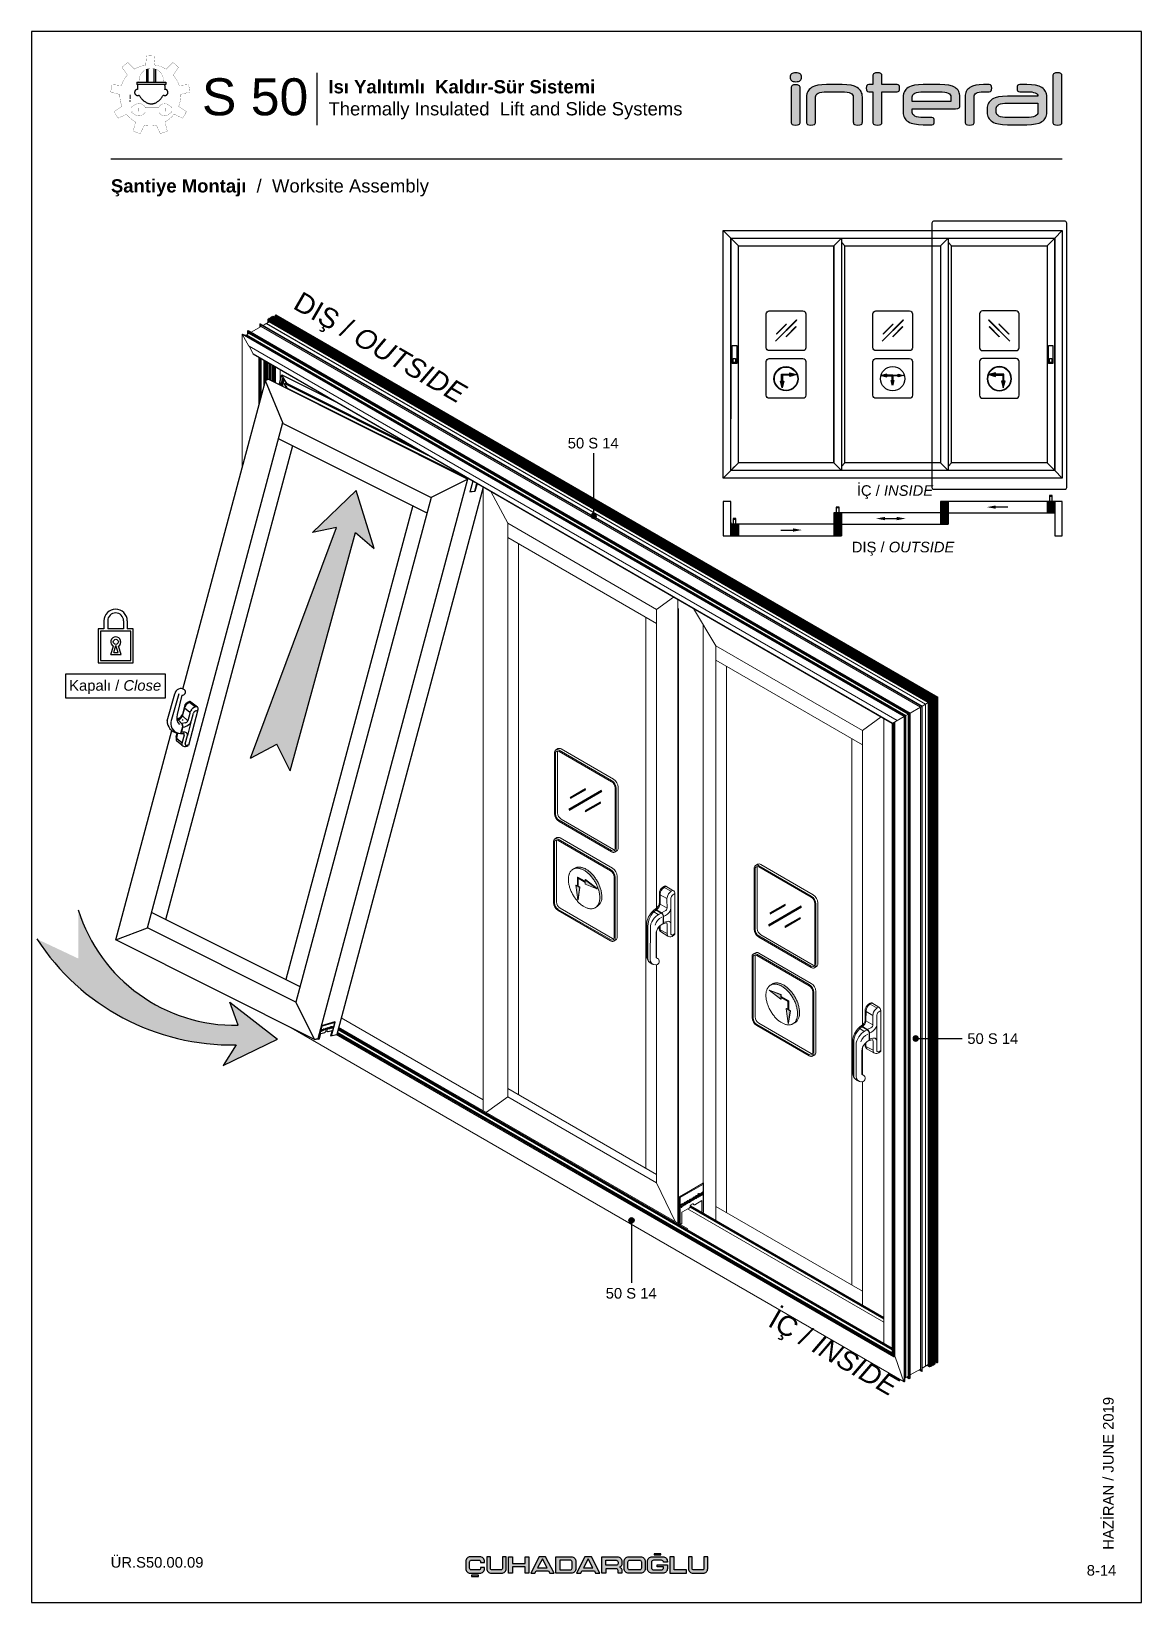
# Model space of a CAD drawing. Header units: millimetres. Extents: x 221 to 2771, y 196 to 840.
# Drawn here: x 881.3 to 1091.3, y 195.6 to 492.6 of the extents above; entities that cross this region are included whole.
import ezdxf

# ---------------------------------------------------------------- set-up
doc = ezdxf.new("R2010")
doc.units = ezdxf.units.MM
doc.linetypes.add('CENTER', pattern=[50.8, 31.75, -6.35, 6.35, -6.35])
for name, color, linetype in [('ANTET', 7, 'Continuous'), ('antet_k', 7, 'Continuous'), ('PROFIL', 7, 'Continuous'), ('yazı_numara_k', 21, 'Continuous')]:
    doc.layers.add(name, color=color, linetype=linetype)
doc.styles.get("Standard").update_dxf_attribs({"font": 'arial.ttf'})

msp = doc.modelspace()

# ---------------------------------------------------------------- texts
at = {"color": 21, "char_height": 3.75, "width": 72.11253, "attachment_point": 1, "rotation": 330}
for s, insert in [('{DIŞ / \\fArial|b0|i1|c0|p0;OUTSIDE}', (932.458, 443.609)), ('{İÇ / \\fArial|b0|i1|c0|p0;INSIDE}', (1022.268, 251.264))]:
    msp.add_mtext(s, dxfattribs=dict(at, insert=insert))
at = {"char_height": 2}
for s, insert, width, attachment_point in [('{İÇ / \\fArial|b0|i1|c0|p0;INSIDE}', (1037.442, 406.827), 66.32412, 1), ('{DIŞ / \\fArial|b0|i1|c0|p0;OUTSIDE}', (1036.49, 396.143), 67.44034, 1), ('{{\\C7;Kapalı / \\fArial|b0|i1|c0|p0;Close}}', (888.46, 369.989), 57.15628, 1), ('{\\fArial Unicode MS|b0|i0|c0|p0;\\C7;8-14}', (1086.521, 202.705), 4.43689, 3)]:
    msp.add_mtext(s, dxfattribs=dict(at, insert=insert, width=width, attachment_point=attachment_point))
at = {"insert": (1084.018, 205.601), "char_height": 2, "width": 44.87301, "attachment_point": 1, "rotation": 90}
msp.add_mtext('{\\fArial Unicode MS|b0|i0|c0|p34;{\\C7;HAZİRAN / JUNE 2019}}', dxfattribs=at)
at = {"layer": 'yazı_numara_k', "color": 7, "insert": (896.355, 464.67), "char_height": 2.5, "attachment_point": 1}
msp.add_mtext('{\\fArial Unicode MS|b1|i0|c162|p34;Şantiye Montajı  \\fArial Unicode MS|b0|i0|c162|p34;/  Worksite Assembly}', dxfattribs=at)

# ---------------------------------------------------------------- blocks, each defined once
blk = doc.blocks.new('Rev.No.1A')
at = {"insert": (-570.02, 4668.22), "char_height": 2, "width": 54.4479, "attachment_point": 1}
blk.add_mtext('{\\C7;ÜR.S50.00.09}', dxfattribs=at)
blk = doc.blocks.new('S1.A')
at = {"color": 252}
blk.add_lwpolyline([(2269.17, -494.13), (2269.17, -791.13), (2479.17, -791.13), (2479.17, -494.13)], close=True, dxfattribs=at)
blk.add_blockref('Rev.No.1A', (2854.18, -5450.74))
blk = doc.blocks.new('Üretim katalogu sembol-1')
at = {"true_color": 0xfed100}
h = blk.add_hatch(color=40, dxfattribs=at)
h.dxf.hatch_style = 1
h.paths.add_polyline_path([(1565.7, 1465.6), (1566.8, 1465.6), (1566.8, 1470.1), (1565.7, 1470.1)])
h.paths.add_polyline_path([(1565.7, 1462.7), (1566.8, 1462.7), (1566.8, 1464), (1565.7, 1464)])
at = {"color": 0, "linetype": 'CENTER', "ltscale": 12}
for p, q in [((1583.7, 1483), (1583.7, 1496.8)), ((1585.3, 1483), (1585.3, 1497.3)), ((1591.7, 1483), (1591.7, 1497.3)), ((1593.3, 1483), (1593.3, 1496.8)), ((1573.2, 1483), (1603.8, 1483)), ((1573.2, 1483), (1573.2, 1480.6)), ((1603.8, 1480.6), (1573.2, 1480.6)), ((1603.8, 1483), (1603.8, 1480.6))]:
    blk.add_line(p, q, dxfattribs=at)
at = {"color": 0, "linetype": 'CENTER', "lineweight": -2, "ltscale": 12, "const_width": 0.2}
for points in [[(1563.9, 1503.8, 0.047521), (1557.8, 1498.7)], [(1582.7, 1501.1, 0.099576), (1570.8, 1496.8)], [(1591.4, 1510.9, 0.047521), (1583.5, 1510.9)], [(1604.1, 1496.8, 0.099576), (1592.3, 1501.1)], [(1617.1, 1498.7, 0.047521), (1611.1, 1503.8)], [(1563.4, 1490.6, 0.099576), (1557.1, 1479.7)], [(1617.8, 1479.7, 0.099576), (1611.5, 1490.6)], [(1547.4, 1480.6, 0.047521), (1546, 1472.8)], [(1555.5, 1470.3, 0.099576), (1557.7, 1457.8)], [(1617.3, 1457.8, 0.099576), (1619.5, 1470.3)], [(1628.9, 1472.8, 0.047521), (1627.6, 1480.6)], [(1549.6, 1452.2, 0.047521), (1553.6, 1445.4)], [(1621.4, 1445.4, 0.047521), (1625.3, 1452.2)], [(1562.5, 1449.5, 0.099576), (1572.1, 1441.4)], [(1581.2, 1438.1, 0.099576), (1593.8, 1438.1)], [(1602.8, 1441.4, 0.099576), (1612.5, 1449.5)], [(1569.6, 1431.9, 0.047521), (1577, 1429.2)], [(1597.9, 1429.2, 0.047521), (1605.3, 1431.9)]]:
    blk.add_lwpolyline(points, format="xyb", dxfattribs=at)
for points in [[(1570.8, 1496.8), (1563.9, 1503.8)], [(1582.7, 1501.1), (1583.5, 1510.9)], [(1592.3, 1501.1), (1591.4, 1510.9)], [(1604.1, 1496.8), (1611.1, 1503.8)], [(1563.4, 1490.6), (1557.8, 1498.7)], [(1611.5, 1490.6), (1617.1, 1498.7)], [(1555.5, 1470.3), (1546, 1472.8)], [(1557.1, 1479.7), (1547.4, 1480.6)], [(1617.8, 1479.7), (1627.6, 1480.6)], [(1619.5, 1470.3), (1628.9, 1472.8)], [(1557.7, 1457.8), (1549.6, 1452.2)], [(1617.3, 1457.8), (1625.3, 1452.2)], [(1562.5, 1449.5), (1553.6, 1445.4)], [(1572.1, 1441.4), (1569.6, 1431.9)], [(1581.2, 1438.1), (1577, 1429.2)], [(1593.8, 1438.1), (1597.9, 1429.2)], [(1602.8, 1441.4), (1605.3, 1431.9)], [(1612.5, 1449.5), (1621.4, 1445.4)]]:
    blk.add_lwpolyline(points, dxfattribs=at)
at = {"color": 0, "linetype": 'CENTER', "ltscale": 12, "const_width": 0.2}
for points in [[(1588.5, 1497.7, 0.408893), (1575.7, 1485.1, -0.281899), (1574.2, 1483)], [(1588.5, 1497.7, -0.408893), (1601.3, 1485.1, 0.281899), (1602.8, 1483)]]:
    blk.add_lwpolyline(points, format="xyb", dxfattribs=at)
at = {"color": 40, "true_color": 0xfed100, "const_width": 0.2}
blk.add_lwpolyline([(1565.7, 1464), (1566.8, 1464), (1566.8, 1462.7), (1565.7, 1462.7)], close=True, dxfattribs=at)
at = {"color": 0, "linetype": 'CENTER', "ltscale": 12, "const_width": 0.2}
blk.add_lwpolyline([(1574.7, 1456), (1568.7, 1456, -0.414214), (1568.1, 1456.7), (1568.1, 1456.9, -0.248554), (1568.3, 1457.4), (1570.8, 1459.1, -0.475864), (1582.2, 1456.6), (1596.5, 1456.6, -0.519094), (1606.9, 1459.1), (1609.4, 1457.4, -0.248554), (1609.7, 1456.9), (1609.7, 1456.7, -0.414214), (1609, 1456), (1603.1, 1456), (1603.1, 1452.5), (1609, 1452.5, -0.414214), (1609.7, 1451.9), (1609.7, 1451.7, -0.248554), (1609.4, 1451.1), (1606.9, 1449.5, -0.519094), (1596.5, 1451.9), (1582.2, 1451.9, -0.475864), (1570.8, 1449.5), (1568.3, 1451.1, -0.248554), (1568.1, 1451.7), (1568.1, 1451.9, -0.414214), (1568.7, 1452.5), (1574.7, 1452.5)], format="xyb", close=True, dxfattribs=at)
at = {"color": 0, "linetype": 'CENTER', "ltscale": 12}
for centre, radius, start, end in [((1574.2, 1472.4), 3.2, 91.7372, 301.3307), ((1592, 1477.7), 18.1, 170.7928, 186.6972), ((1592, 1477.7), 18.1, 206.3707, 245.0967), ((1584.9, 1477.7), 18.1, 294.9033, 333.6293), ((1602.8, 1472.4), 3.2, 238.6693, 88.2628), ((1584.9, 1477.7), 18.1, 353.3028, 9.2072), ((1588.5, 1470), 9.6, 245.0967, 294.9033)]:
    blk.add_arc(centre, radius, start, end, dxfattribs=at)
blk = doc.blocks.new('İnteral Logo - 2D')
at = {"layer": 'PROFIL', "ltscale": 10}
h = blk.add_hatch(color=7, dxfattribs=at)
h.paths.add_polyline_path([(2732.47, 1117.8), (2732.47, 1124.16), (2732.45, 1124.34), (2732.41, 1124.48), (2732.35, 1124.6), (2732.25, 1124.67), (2731.98, 1124.76), (2731.61, 1124.79), (2731.23, 1124.76), (2730.97, 1124.67), (2730.87, 1124.6), (2730.81, 1124.48), (2730.77, 1124.34), (2730.76, 1124.16), (2730.76, 1117.8), (2730.77, 1117.62), (2730.81, 1117.48), (2730.87, 1117.36), (2730.97, 1117.29), (2731.23, 1117.2), (2731.61, 1117.17), (2731.98, 1117.2), (2732.25, 1117.29), (2732.35, 1117.36), (2732.41, 1117.48), (2732.45, 1117.62)])
h.paths.add_polyline_path([(2732.72, 1126.21), (2732.71, 1126.41), (2732.66, 1126.58), (2732.58, 1126.73), (2732.47, 1126.84), (2732.33, 1126.93), (2732.15, 1127), (2731.92, 1127.03), (2731.66, 1127.05), (2731.4, 1127.03), (2731.17, 1127), (2730.99, 1126.93), (2730.84, 1126.84), (2730.73, 1126.73), (2730.66, 1126.58), (2730.61, 1126.41), (2730.59, 1126.21), (2730.61, 1126.01), (2730.66, 1125.84), (2730.73, 1125.69), (2730.84, 1125.58), (2730.99, 1125.49), (2731.17, 1125.42), (2731.4, 1125.39), (2731.66, 1125.37), (2731.92, 1125.39), (2732.15, 1125.42), (2732.33, 1125.49), (2732.47, 1125.58), (2732.58, 1125.69), (2732.66, 1125.84), (2732.71, 1126.01)])
for points in [[(2751.25, 1123.85), (2751.27, 1124.15), (2751.25, 1124.44), (2751.18, 1124.66), (2751.13, 1124.74), (2751.04, 1124.79), (2750.79, 1124.84), (2747.94, 1124.84), (2747.94, 1126.41), (2747.93, 1126.59), (2747.89, 1126.74), (2747.82, 1126.85), (2747.73, 1126.92), (2747.46, 1127.02), (2747.08, 1127.05), (2746.7, 1127.02), (2746.44, 1126.92), (2746.35, 1126.85), (2746.28, 1126.74), (2746.24, 1126.59), (2746.23, 1126.41), (2746.23, 1124.84), (2745.46, 1124.84), (2745.21, 1124.79), (2745.12, 1124.74), (2745.06, 1124.66), (2745, 1124.44), (2744.98, 1124.15), (2745, 1123.85), (2745.06, 1123.64), (2745.12, 1123.57), (2745.21, 1123.52), (2745.46, 1123.47), (2746.23, 1123.47), (2746.23, 1117.8), (2746.24, 1117.62), (2746.28, 1117.48), (2746.35, 1117.36), (2746.44, 1117.29), (2746.7, 1117.2), (2747.08, 1117.17), (2747.46, 1117.2), (2747.73, 1117.29), (2747.82, 1117.36), (2747.89, 1117.48), (2747.93, 1117.62), (2747.94, 1117.8), (2747.94, 1123.47), (2750.79, 1123.47), (2751.04, 1123.52), (2751.13, 1123.57), (2751.18, 1123.64)], [(2743.86, 1123.73), (2743.7, 1123.92), (2743.51, 1124.09), (2743.28, 1124.25), (2743.03, 1124.39), (2742.75, 1124.51), (2742.09, 1124.69), (2741.32, 1124.8), (2740.42, 1124.84), (2737.48, 1124.84), (2736.59, 1124.8), (2735.81, 1124.69), (2735.16, 1124.51), (2734.87, 1124.39), (2734.62, 1124.25), (2734.4, 1124.09), (2734.2, 1123.92), (2734.04, 1123.73), (2733.91, 1123.52), (2733.8, 1123.29), (2733.73, 1123.04), (2733.68, 1122.77), (2733.67, 1122.49), (2733.67, 1117.8), (2733.68, 1117.62), (2733.72, 1117.48), (2733.79, 1117.36), (2733.88, 1117.29), (2734.14, 1117.2), (2734.52, 1117.17), (2734.89, 1117.2), (2735.16, 1117.29), (2735.26, 1117.36), (2735.33, 1117.48), (2735.37, 1117.62), (2735.38, 1117.8), (2735.38, 1122.49), (2735.41, 1122.69), (2735.51, 1122.87), (2735.67, 1123.04), (2735.89, 1123.19), (2736.19, 1123.31), (2736.56, 1123.4), (2737.01, 1123.46), (2737.54, 1123.47), (2740.37, 1123.47), (2740.89, 1123.46), (2741.34, 1123.4), (2741.72, 1123.31), (2742.01, 1123.19), (2742.24, 1123.04), (2742.4, 1122.87), (2742.49, 1122.69), (2742.52, 1122.49), (2742.52, 1117.8), (2742.54, 1117.62), (2742.58, 1117.48), (2742.64, 1117.36), (2742.73, 1117.29), (2743, 1117.2), (2743.37, 1117.17), (2743.75, 1117.2), (2744.02, 1117.29), (2744.11, 1117.36), (2744.18, 1117.48), (2744.22, 1117.62), (2744.24, 1117.8), (2744.24, 1122.49), (2744.22, 1122.77), (2744.18, 1123.04), (2744.1, 1123.29), (2744, 1123.52)], [(2768.68, 1123.85), (2768.7, 1124.15), (2768.68, 1124.44), (2768.61, 1124.66), (2768.55, 1124.74), (2768.47, 1124.79), (2768.21, 1124.84), (2767.16, 1124.84), (2766.36, 1124.8), (2765.67, 1124.69), (2765.07, 1124.51), (2764.81, 1124.39), (2764.57, 1124.26), (2764.36, 1124.1), (2764.18, 1123.93), (2764.02, 1123.74), (2763.9, 1123.53), (2763.8, 1123.3), (2763.73, 1123.05), (2763.69, 1122.79), (2763.67, 1122.5), (2763.67, 1117.8), (2763.69, 1117.62), (2763.72, 1117.48), (2763.79, 1117.36), (2763.88, 1117.29), (2764.15, 1117.2), (2764.52, 1117.17), (2764.9, 1117.2), (2765.17, 1117.29), (2765.26, 1117.36), (2765.33, 1117.48), (2765.37, 1117.62), (2765.38, 1117.8), (2765.38, 1122.5), (2765.41, 1122.72), (2765.48, 1122.91), (2765.6, 1123.08), (2765.78, 1123.22), (2766.01, 1123.33), (2766.32, 1123.41), (2766.7, 1123.46), (2767.16, 1123.47), (2768.21, 1123.47), (2768.47, 1123.52), (2768.55, 1123.57), (2768.61, 1123.64)]]:
    blk.add_hatch(color=7, dxfattribs=at).paths.add_polyline_path(points)
at = {"layer": 'PROFIL', "ltscale": 10, "true_color": 0xfed100}
blk.add_hatch(color=40, dxfattribs=at).paths.add_polyline_path([(2781.99, 1117.8), (2781.99, 1126.41), (2781.98, 1126.59), (2781.94, 1126.74), (2781.87, 1126.85), (2781.78, 1126.92), (2781.51, 1127.02), (2781.13, 1127.05), (2780.75, 1127.02), (2780.49, 1126.92), (2780.4, 1126.85), (2780.33, 1126.74), (2780.29, 1126.59), (2780.28, 1126.41), (2780.28, 1117.8), (2780.29, 1117.62), (2780.33, 1117.48), (2780.4, 1117.36), (2780.49, 1117.29), (2780.75, 1117.2), (2781.13, 1117.17), (2781.51, 1117.2), (2781.78, 1117.29), (2781.87, 1117.36), (2781.94, 1117.48), (2781.98, 1117.62)])
at = {"layer": 'PROFIL', "ltscale": 10}
h = blk.add_hatch(color=7, dxfattribs=at)
h.paths.add_polyline_path([(2762, 1124.1), (2761.79, 1124.26), (2761.55, 1124.39), (2761.27, 1124.51), (2760.61, 1124.69), (2759.81, 1124.8), (2758.87, 1124.84), (2755.76, 1124.84), (2754.87, 1124.8), (2754.09, 1124.69), (2753.44, 1124.51), (2753.15, 1124.39), (2752.9, 1124.25), (2752.68, 1124.09), (2752.48, 1123.92), (2752.32, 1123.73), (2752.18, 1123.52), (2752.08, 1123.29), (2752.01, 1123.04), (2751.96, 1122.77), (2751.95, 1122.49), (2751.95, 1119.56), (2751.96, 1119.28), (2752.01, 1119.02), (2752.08, 1118.77), (2752.18, 1118.54), (2752.32, 1118.33), (2752.48, 1118.14), (2752.68, 1117.96), (2752.9, 1117.81), (2753.15, 1117.67), (2753.44, 1117.55), (2754.09, 1117.37), (2754.87, 1117.26), (2755.76, 1117.22), (2757.36, 1117.22), (2757.62, 1117.26), (2757.7, 1117.32), (2757.76, 1117.39), (2757.83, 1117.61), (2757.85, 1117.91), (2757.83, 1118.2), (2757.76, 1118.41), (2757.7, 1118.49), (2757.62, 1118.54), (2757.36, 1118.58), (2755.81, 1118.58), (2755.29, 1118.6), (2754.84, 1118.65), (2754.46, 1118.74), (2754.17, 1118.87), (2753.95, 1119.02), (2753.79, 1119.19), (2753.69, 1119.37), (2753.66, 1119.56), (2753.66, 1120.25), (2761.88, 1120.25), (2762.3, 1120.29), (2762.44, 1120.34), (2762.54, 1120.4), (2762.61, 1120.49), (2762.65, 1120.61), (2762.69, 1120.94), (2762.69, 1122.49), (2762.67, 1122.78), (2762.63, 1123.04), (2762.56, 1123.29), (2762.46, 1123.52), (2762.34, 1123.74), (2762.18, 1123.93)])
h.paths.add_polyline_path([(2753.66, 1121.59), (2753.66, 1122.49), (2753.69, 1122.69), (2753.79, 1122.87), (2753.95, 1123.04), (2754.17, 1123.19), (2754.46, 1123.31), (2754.84, 1123.4), (2755.29, 1123.46), (2755.81, 1123.47), (2758.82, 1123.47), (2759.35, 1123.46), (2759.81, 1123.41), (2760.18, 1123.33), (2760.47, 1123.22), (2760.69, 1123.08), (2760.85, 1122.91), (2760.95, 1122.71), (2760.98, 1122.49), (2760.98, 1121.59)], flags=16)
at = {"layer": 'PROFIL', "ltscale": 10, "true_color": 0xfed100}
h = blk.add_hatch(color=40, dxfattribs=at)
h.paths.add_polyline_path([(2779.15, 1119.56), (2779.15, 1122.49), (2779.13, 1122.77), (2779.09, 1123.04), (2779.01, 1123.29), (2778.91, 1123.52), (2778.78, 1123.73), (2778.61, 1123.92), (2778.42, 1124.09), (2778.19, 1124.25), (2777.94, 1124.39), (2777.66, 1124.51), (2777, 1124.69), (2776.23, 1124.8), (2775.33, 1124.84), (2774.01, 1124.84), (2773.76, 1124.79), (2773.67, 1124.74), (2773.61, 1124.67), (2773.54, 1124.45), (2773.51, 1124.15), (2773.54, 1123.85), (2773.61, 1123.64), (2773.67, 1123.57), (2773.76, 1123.52), (2774.01, 1123.47), (2775.28, 1123.47), (2775.81, 1123.46), (2776.27, 1123.42), (2776.64, 1123.35), (2776.93, 1123.25), (2777.15, 1123.13), (2777.31, 1122.99), (2777.4, 1122.82), (2777.44, 1122.64), (2777.44, 1122.62), (2771.67, 1122.62), (2770.77, 1122.59), (2770, 1122.48), (2769.34, 1122.29), (2769.06, 1122.18), (2768.81, 1122.04), (2768.58, 1121.88), (2768.39, 1121.71), (2768.22, 1121.52), (2768.09, 1121.31), (2767.99, 1121.08), (2767.91, 1120.83), (2767.87, 1120.56), (2767.85, 1120.28), (2767.85, 1119.56), (2767.87, 1119.28), (2767.91, 1119.02), (2767.99, 1118.77), (2768.09, 1118.54), (2768.22, 1118.33), (2768.39, 1118.14), (2768.58, 1117.96), (2768.81, 1117.81), (2769.06, 1117.67), (2769.34, 1117.55), (2770, 1117.37), (2770.77, 1117.26), (2771.67, 1117.22), (2775.33, 1117.22), (2776.23, 1117.26), (2777, 1117.37), (2777.66, 1117.55), (2777.94, 1117.67), (2778.19, 1117.81), (2778.42, 1117.96), (2778.61, 1118.14), (2778.78, 1118.33), (2778.91, 1118.54), (2779.01, 1118.77), (2779.09, 1119.02), (2779.13, 1119.28)])
h.paths.add_polyline_path([(2769.56, 1119.56), (2769.56, 1120.33), (2769.6, 1120.53), (2769.69, 1120.72), (2769.85, 1120.88), (2770.08, 1121.03), (2770.37, 1121.16), (2770.74, 1121.25), (2771.19, 1121.3), (2771.72, 1121.32), (2777.44, 1121.32), (2777.44, 1119.56), (2777.4, 1119.37), (2777.31, 1119.19), (2777.15, 1119.02), (2776.92, 1118.87), (2776.63, 1118.74), (2776.26, 1118.65), (2775.81, 1118.6), (2775.28, 1118.58), (2771.72, 1118.58), (2771.19, 1118.6), (2770.74, 1118.65), (2770.37, 1118.74), (2770.08, 1118.87), (2769.85, 1119.02), (2769.69, 1119.19), (2769.6, 1119.37)], flags=16)
at = {"layer": 'PROFIL', "color": 7, "ltscale": 10}
for points in [[(2732.72, 1126.21), (2732.71, 1126.41), (2732.66, 1126.58), (2732.58, 1126.73), (2732.47, 1126.84), (2732.33, 1126.93), (2732.15, 1127), (2731.92, 1127.03), (2731.66, 1127.05), (2731.4, 1127.03), (2731.17, 1127), (2730.99, 1126.93), (2730.84, 1126.84), (2730.73, 1126.73), (2730.66, 1126.58), (2730.61, 1126.41), (2730.59, 1126.21), (2730.61, 1126.01), (2730.66, 1125.84), (2730.73, 1125.69), (2730.84, 1125.58), (2730.99, 1125.49), (2731.17, 1125.42), (2731.4, 1125.39), (2731.66, 1125.37), (2731.92, 1125.39), (2732.15, 1125.42), (2732.33, 1125.49), (2732.47, 1125.58), (2732.58, 1125.69), (2732.66, 1125.84), (2732.71, 1126.01)], [(2751.25, 1123.85), (2751.27, 1124.15), (2751.25, 1124.44), (2751.18, 1124.66), (2751.13, 1124.74), (2751.04, 1124.79), (2750.79, 1124.84), (2747.94, 1124.84), (2747.94, 1126.41), (2747.93, 1126.59), (2747.89, 1126.74), (2747.82, 1126.85), (2747.73, 1126.92), (2747.46, 1127.02), (2747.08, 1127.05), (2746.7, 1127.02), (2746.44, 1126.92), (2746.35, 1126.85), (2746.28, 1126.74), (2746.24, 1126.59), (2746.23, 1126.41), (2746.23, 1124.84), (2745.46, 1124.84), (2745.21, 1124.79), (2745.12, 1124.74), (2745.06, 1124.66), (2745, 1124.44), (2744.98, 1124.15), (2745, 1123.85), (2745.06, 1123.64), (2745.12, 1123.57), (2745.21, 1123.52), (2745.46, 1123.47), (2746.23, 1123.47), (2746.23, 1117.8), (2746.24, 1117.62), (2746.28, 1117.48), (2746.35, 1117.36), (2746.44, 1117.29), (2746.7, 1117.2), (2747.08, 1117.17), (2747.46, 1117.2), (2747.73, 1117.29), (2747.82, 1117.36), (2747.89, 1117.48), (2747.93, 1117.62), (2747.94, 1117.8), (2747.94, 1123.47), (2750.79, 1123.47), (2751.04, 1123.52), (2751.13, 1123.57), (2751.18, 1123.64)], [(2732.47, 1117.8), (2732.47, 1124.16), (2732.45, 1124.34), (2732.41, 1124.48), (2732.35, 1124.6), (2732.25, 1124.67), (2731.98, 1124.76), (2731.61, 1124.79), (2731.23, 1124.76), (2730.97, 1124.67), (2730.87, 1124.6), (2730.81, 1124.48), (2730.77, 1124.34), (2730.76, 1124.16), (2730.76, 1117.8), (2730.77, 1117.62), (2730.81, 1117.48), (2730.87, 1117.36), (2730.97, 1117.29), (2731.23, 1117.2), (2731.61, 1117.17), (2731.98, 1117.2), (2732.25, 1117.29), (2732.35, 1117.36), (2732.41, 1117.48), (2732.45, 1117.62)], [(2743.86, 1123.73), (2743.7, 1123.92), (2743.51, 1124.09), (2743.28, 1124.25), (2743.03, 1124.39), (2742.75, 1124.51), (2742.09, 1124.69), (2741.32, 1124.8), (2740.42, 1124.84), (2737.48, 1124.84), (2736.59, 1124.8), (2735.81, 1124.69), (2735.16, 1124.51), (2734.87, 1124.39), (2734.62, 1124.25), (2734.4, 1124.09), (2734.2, 1123.92), (2734.04, 1123.73), (2733.91, 1123.52), (2733.8, 1123.29), (2733.73, 1123.04), (2733.68, 1122.77), (2733.67, 1122.49), (2733.67, 1117.8), (2733.68, 1117.62), (2733.72, 1117.48), (2733.79, 1117.36), (2733.88, 1117.29), (2734.14, 1117.2), (2734.52, 1117.17), (2734.89, 1117.2), (2735.16, 1117.29), (2735.26, 1117.36), (2735.33, 1117.48), (2735.37, 1117.62), (2735.38, 1117.8), (2735.38, 1122.49), (2735.41, 1122.69), (2735.51, 1122.87), (2735.67, 1123.04), (2735.89, 1123.19), (2736.19, 1123.31), (2736.56, 1123.4), (2737.01, 1123.46), (2737.54, 1123.47), (2740.37, 1123.47), (2740.89, 1123.46), (2741.34, 1123.4), (2741.72, 1123.31), (2742.01, 1123.19), (2742.24, 1123.04), (2742.4, 1122.87), (2742.49, 1122.69), (2742.52, 1122.49), (2742.52, 1117.8), (2742.54, 1117.62), (2742.58, 1117.48), (2742.64, 1117.36), (2742.73, 1117.29), (2743, 1117.2), (2743.37, 1117.17), (2743.75, 1117.2), (2744.02, 1117.29), (2744.11, 1117.36), (2744.18, 1117.48), (2744.22, 1117.62), (2744.24, 1117.8), (2744.24, 1122.49), (2744.22, 1122.77), (2744.18, 1123.04), (2744.1, 1123.29), (2744, 1123.52)], [(2762, 1124.1), (2761.79, 1124.26), (2761.55, 1124.39), (2761.27, 1124.51), (2760.61, 1124.69), (2759.81, 1124.8), (2758.87, 1124.84), (2755.76, 1124.84), (2754.87, 1124.8), (2754.09, 1124.69), (2753.44, 1124.51), (2753.15, 1124.39), (2752.9, 1124.25), (2752.68, 1124.09), (2752.48, 1123.92), (2752.32, 1123.73), (2752.18, 1123.52), (2752.08, 1123.29), (2752.01, 1123.04), (2751.96, 1122.77), (2751.95, 1122.49), (2751.95, 1119.56), (2751.96, 1119.28), (2752.01, 1119.02), (2752.08, 1118.77), (2752.18, 1118.54), (2752.32, 1118.33), (2752.48, 1118.14), (2752.68, 1117.96), (2752.9, 1117.81), (2753.15, 1117.67), (2753.44, 1117.55), (2754.09, 1117.37), (2754.87, 1117.26), (2755.76, 1117.22), (2757.36, 1117.22), (2757.62, 1117.26), (2757.7, 1117.32), (2757.76, 1117.39), (2757.83, 1117.61), (2757.85, 1117.91), (2757.83, 1118.2), (2757.76, 1118.41), (2757.7, 1118.49), (2757.62, 1118.54), (2757.36, 1118.58), (2755.81, 1118.58), (2755.29, 1118.6), (2754.84, 1118.65), (2754.46, 1118.74), (2754.17, 1118.87), (2753.95, 1119.02), (2753.79, 1119.19), (2753.69, 1119.37), (2753.66, 1119.56), (2753.66, 1120.25), (2761.88, 1120.25), (2762.3, 1120.29), (2762.44, 1120.34), (2762.54, 1120.4), (2762.61, 1120.49), (2762.65, 1120.61), (2762.69, 1120.94), (2762.69, 1122.49), (2762.67, 1122.78), (2762.63, 1123.04), (2762.56, 1123.29), (2762.46, 1123.52), (2762.34, 1123.74), (2762.18, 1123.93)], [(2753.66, 1121.59), (2753.66, 1122.49), (2753.69, 1122.69), (2753.79, 1122.87), (2753.95, 1123.04), (2754.17, 1123.19), (2754.46, 1123.31), (2754.84, 1123.4), (2755.29, 1123.46), (2755.81, 1123.47), (2758.82, 1123.47), (2759.35, 1123.46), (2759.81, 1123.41), (2760.18, 1123.33), (2760.47, 1123.22), (2760.69, 1123.08), (2760.85, 1122.91), (2760.95, 1122.71), (2760.98, 1122.49), (2760.98, 1121.59)], [(2768.68, 1123.85), (2768.7, 1124.15), (2768.68, 1124.44), (2768.61, 1124.66), (2768.55, 1124.74), (2768.47, 1124.79), (2768.21, 1124.84), (2767.16, 1124.84), (2766.36, 1124.8), (2765.67, 1124.69), (2765.07, 1124.51), (2764.81, 1124.39), (2764.57, 1124.26), (2764.36, 1124.1), (2764.18, 1123.93), (2764.02, 1123.74), (2763.9, 1123.53), (2763.8, 1123.3), (2763.73, 1123.05), (2763.69, 1122.79), (2763.67, 1122.5), (2763.67, 1117.8), (2763.69, 1117.62), (2763.72, 1117.48), (2763.79, 1117.36), (2763.88, 1117.29), (2764.15, 1117.2), (2764.52, 1117.17), (2764.9, 1117.2), (2765.17, 1117.29), (2765.26, 1117.36), (2765.33, 1117.48), (2765.37, 1117.62), (2765.38, 1117.8), (2765.38, 1122.5), (2765.41, 1122.72), (2765.48, 1122.91), (2765.6, 1123.08), (2765.78, 1123.22), (2766.01, 1123.33), (2766.32, 1123.41), (2766.7, 1123.46), (2767.16, 1123.47), (2768.21, 1123.47), (2768.47, 1123.52), (2768.55, 1123.57), (2768.61, 1123.64)]]:
    blk.add_lwpolyline(points, close=True, dxfattribs=at)
at = {"layer": 'PROFIL', "color": 40, "ltscale": 10, "true_color": 0xfed100}
for points in [[(2781.99, 1117.8), (2781.99, 1126.41), (2781.98, 1126.59), (2781.94, 1126.74), (2781.87, 1126.85), (2781.78, 1126.92), (2781.51, 1127.02), (2781.13, 1127.05), (2780.75, 1127.02), (2780.49, 1126.92), (2780.4, 1126.85), (2780.33, 1126.74), (2780.29, 1126.59), (2780.28, 1126.41), (2780.28, 1117.8), (2780.29, 1117.62), (2780.33, 1117.48), (2780.4, 1117.36), (2780.49, 1117.29), (2780.75, 1117.2), (2781.13, 1117.17), (2781.51, 1117.2), (2781.78, 1117.29), (2781.87, 1117.36), (2781.94, 1117.48), (2781.98, 1117.62)], [(2779.15, 1119.56), (2779.15, 1122.49), (2779.13, 1122.77), (2779.09, 1123.04), (2779.01, 1123.29), (2778.91, 1123.52), (2778.78, 1123.73), (2778.61, 1123.92), (2778.42, 1124.09), (2778.19, 1124.25), (2777.94, 1124.39), (2777.66, 1124.51), (2777, 1124.69), (2776.23, 1124.8), (2775.33, 1124.84), (2774.01, 1124.84), (2773.76, 1124.79), (2773.67, 1124.74), (2773.61, 1124.67), (2773.54, 1124.45), (2773.51, 1124.15), (2773.54, 1123.85), (2773.61, 1123.64), (2773.67, 1123.57), (2773.76, 1123.52), (2774.01, 1123.47), (2775.28, 1123.47), (2775.81, 1123.46), (2776.27, 1123.42), (2776.64, 1123.35), (2776.93, 1123.25), (2777.15, 1123.13), (2777.31, 1122.99), (2777.4, 1122.82), (2777.44, 1122.64), (2777.44, 1122.62), (2771.67, 1122.62), (2770.77, 1122.59), (2770, 1122.48), (2769.34, 1122.29), (2769.06, 1122.18), (2768.81, 1122.04), (2768.58, 1121.88), (2768.39, 1121.71), (2768.22, 1121.52), (2768.09, 1121.31), (2767.99, 1121.08), (2767.91, 1120.83), (2767.87, 1120.56), (2767.85, 1120.28), (2767.85, 1119.56), (2767.87, 1119.28), (2767.91, 1119.02), (2767.99, 1118.77), (2768.09, 1118.54), (2768.22, 1118.33), (2768.39, 1118.14), (2768.58, 1117.96), (2768.81, 1117.81), (2769.06, 1117.67), (2769.34, 1117.55), (2770, 1117.37), (2770.77, 1117.26), (2771.67, 1117.22), (2775.33, 1117.22), (2776.23, 1117.26), (2777, 1117.37), (2777.66, 1117.55), (2777.94, 1117.67), (2778.19, 1117.81), (2778.42, 1117.96), (2778.61, 1118.14), (2778.78, 1118.33), (2778.91, 1118.54), (2779.01, 1118.77), (2779.09, 1119.02), (2779.13, 1119.28)], [(2769.56, 1119.56), (2769.56, 1120.33), (2769.6, 1120.53), (2769.69, 1120.72), (2769.85, 1120.88), (2770.08, 1121.03), (2770.37, 1121.16), (2770.74, 1121.25), (2771.19, 1121.3), (2771.72, 1121.32), (2777.44, 1121.32), (2777.44, 1119.56), (2777.4, 1119.37), (2777.31, 1119.19), (2777.15, 1119.02), (2776.92, 1118.87), (2776.63, 1118.74), (2776.26, 1118.65), (2775.81, 1118.6), (2775.28, 1118.58), (2771.72, 1118.58), (2771.19, 1118.6), (2770.74, 1118.65), (2770.37, 1118.74), (2770.08, 1118.87), (2769.85, 1119.02), (2769.69, 1119.19), (2769.6, 1119.37)]]:
    blk.add_lwpolyline(points, close=True, dxfattribs=at)
blk = doc.blocks.new('S.1.B')
blk.add_line((922.44, 1850.82), (922.44, 1840.95))
at = {"color": 7}
blk.add_line((1063.42, 1834.52), (883.42, 1834.52), dxfattribs=at)
at = {"color": 0, "linetype": 'CENTER', "ltscale": 12, "xscale": 0.18014578362, "yscale": 0.18014578362, "zscale": 0.18014578362}
blk.add_blockref('Üretim katalogu sembol-1', (604.93, 1581.87), dxfattribs=at)
at = {"layer": 'yazı_numara_k', "color": 140}
blk.add_blockref('İnteral Logo - 2D', (-1718.64, 723.78), dxfattribs=at)
at = {"width": 80.5608, "attachment_point": 1}
for s, insert, char_height in [('\\pi23.685;{\\fArial Unicode MS|b0|i0|c162|p34;S 50}', (876.99, 1849.79), 7), ('\\pi8.4591;{\\fArial Unicode MS|b1|i0|c162|p34;Isı Yalıtımlı  Kaldır-Sür Sistemi\\fArial Unicode MS|b0|i0|c162|p34;\\PThermally Insulated  Lift and Slide Systems}', (916.15, 1849.44), 2.5)]:
    blk.add_mtext(s, dxfattribs=dict(at, insert=insert, char_height=char_height))
blk = doc.blocks.new('ÇUHADAROĞLU')
at = {"layer": 'ANTET'}
h = blk.add_hatch(color=7, dxfattribs=at)
h.paths.add_polyline_path([(159.1, 19.64, -0.414214), (159.42, 19.96), (160.84, 19.96, -0.414214), (161.16, 19.64), (161.16, 19.54), (161.9, 19.54), (161.9, 19.73, 0.414214), (161.05, 20.59), (159.21, 20.59, 0.414214), (158.36, 19.73), (158.36, 18.36, 0.414214), (159.21, 17.51), (161.05, 17.51, 0.414214), (161.9, 18.36), (161.9, 18.55), (161.16, 18.55), (161.16, 18.46, -0.414214), (160.84, 18.13), (159.42, 18.13, -0.414214), (159.1, 18.46)])
h.paths.add_polyline_path([(159.48, 17.12), (159.48, 16.9), (160.78, 16.9), (160.78, 17.12)])
h.paths.add_polyline_path([(165.15, 17.51, 0.414214), (166, 18.36), (166, 20.59), (165.29, 20.59), (165.29, 18.39, -0.414214), (165.03, 18.13), (163.32, 18.13, -0.414214), (163.06, 18.39), (163.06, 20.59), (162.35, 20.59), (162.35, 18.36, 0.414214), (163.2, 17.51)])
h.paths.add_polyline_path([(167.19, 18.73), (169.58, 18.73), (169.58, 17.51), (170.32, 17.51), (170.32, 20.59), (169.58, 20.59), (169.58, 19.36), (167.19, 19.36), (167.19, 20.59), (166.45, 20.59), (166.45, 17.51), (167.19, 17.51)])
h.paths.add_polyline_path([(170.66, 17.51), (171.46, 17.51), (171.69, 17.95), (174.05, 17.95), (174.29, 17.51), (175.09, 17.51), (173.48, 20.6), (172.27, 20.6)])
h.paths.add_polyline_path([(171.97, 18.49), (172.87, 20.23), (173.78, 18.49)], flags=16)
h.paths.add_polyline_path([(175.43, 17.51), (178.34, 17.51, 0.414214), (179.19, 18.36), (179.19, 19.73, 0.414214), (178.34, 20.59), (175.43, 20.59)])
h.paths.add_polyline_path([(176.14, 19.96), (178.15, 19.96, -0.414214), (178.47, 19.64), (178.47, 18.46, -0.414214), (178.15, 18.13), (176.14, 18.13)], flags=16)
h.paths.add_polyline_path([(180.34, 17.95), (182.7, 17.95), (182.94, 17.51), (183.74, 17.51), (182.13, 20.6), (180.92, 20.6), (179.31, 17.51), (180.11, 17.51)])
h.paths.add_polyline_path([(180.62, 18.49), (181.52, 20.23), (182.43, 18.49)], flags=16)
h.paths.add_polyline_path([(184.84, 18.34), (186.84, 18.34, -0.414214), (187.17, 18.02), (187.17, 17.51), (187.88, 17.51), (187.88, 18.21, 0.203358), (187.78, 18.44, 0.098259), (187.5, 18.62), (187.5, 18.7, 0.058399), (187.74, 18.83, 0.246853), (187.88, 19.09), (187.88, 19.73, 0.414214), (187.03, 20.59), (184.13, 20.59), (184.13, 17.51), (184.84, 17.51)])
h.paths.add_polyline_path([(184.84, 18.99), (184.84, 19.96), (186.82, 19.96, -0.414214), (187.17, 19.61), (187.17, 19.31, -0.414214), (186.84, 18.99)], flags=16)
h.paths.add_polyline_path([(191.45, 17.51, 0.414214), (192.31, 18.36), (192.31, 19.73, 0.414214), (191.45, 20.59), (189.19, 20.59, 0.414214), (188.33, 19.73), (188.33, 18.36, 0.414214), (189.19, 17.51)])
h.paths.add_polyline_path([(189.37, 18.13, -0.414214), (189.05, 18.46), (189.05, 19.64, -0.414214), (189.37, 19.96), (191.27, 19.96, -0.414214), (191.59, 19.64), (191.59, 18.46, -0.414214), (191.27, 18.13)], flags=16)
h.paths.add_polyline_path([(193.61, 17.51), (195.66, 17.51, 0.414214), (196.51, 18.36), (196.51, 19.11), (194.59, 19.11), (194.59, 18.7), (195.78, 18.7), (195.78, 18.54, -0.414214), (195.37, 18.13), (193.9, 18.13, -0.414214), (193.49, 18.54), (193.49, 19.55, -0.414214), (193.9, 19.96), (195.37, 19.96, -0.407741), (195.78, 19.56), (196.51, 19.56), (196.51, 19.73, 0.414214), (195.66, 20.59), (193.61, 20.59, 0.414214), (192.76, 19.73), (192.76, 18.36, 0.414214)])
h.paths.add_polyline_path([(195.28, 20.97), (195.28, 21.19), (193.99, 21.19), (193.99, 20.97)])
h.paths.add_polyline_path([(200.14, 17.51), (200.14, 18.13), (197.76, 18.13), (197.76, 20.59), (196.97, 20.59), (196.97, 17.51)])
h.paths.add_polyline_path([(201.2, 18.39), (201.2, 20.59), (200.48, 20.59), (200.48, 18.36, 0.414214), (201.34, 17.51), (203.28, 17.51, 0.414214), (204.13, 18.36), (204.13, 20.59), (203.42, 20.59), (203.42, 18.39, -0.414214), (203.16, 18.13), (201.46, 18.13, -0.414214)])
h = blk.add_hatch(color=7, dxfattribs=at)
h.paths.add_polyline_path([(159.1, 19.64, -0.414214), (159.42, 19.96), (160.84, 19.96, -0.414214), (161.16, 19.64), (161.16, 19.54), (161.9, 19.54), (161.9, 19.73, 0.414214), (161.05, 20.59), (159.21, 20.59, 0.414214), (158.36, 19.73), (158.36, 18.36, 0.414214), (159.21, 17.51), (161.05, 17.51, 0.414214), (161.9, 18.36), (161.9, 18.55), (161.16, 18.55), (161.16, 18.46, -0.414214), (160.84, 18.13), (159.42, 18.13, -0.414214), (159.1, 18.46)])
h.paths.add_polyline_path([(159.48, 17.12), (159.48, 16.9), (160.78, 16.9), (160.78, 17.12)])
h.paths.add_polyline_path([(165.15, 17.51, 0.414214), (166, 18.36), (166, 20.59), (165.29, 20.59), (165.29, 18.39, -0.414214), (165.03, 18.13), (163.32, 18.13, -0.414214), (163.06, 18.39), (163.06, 20.59), (162.35, 20.59), (162.35, 18.36, 0.414214), (163.2, 17.51)])
h.paths.add_polyline_path([(167.19, 18.73), (169.58, 18.73), (169.58, 17.51), (170.32, 17.51), (170.32, 20.59), (169.58, 20.59), (169.58, 19.36), (167.19, 19.36), (167.19, 20.59), (166.45, 20.59), (166.45, 17.51), (167.19, 17.51)])
h.paths.add_polyline_path([(170.66, 17.51), (171.46, 17.51), (171.69, 17.95), (174.05, 17.95), (174.29, 17.51), (175.09, 17.51), (173.48, 20.6), (172.27, 20.6)])
h.paths.add_polyline_path([(171.97, 18.49), (172.87, 20.23), (173.78, 18.49)], flags=16)
h.paths.add_polyline_path([(175.43, 17.51), (178.34, 17.51, 0.414214), (179.19, 18.36), (179.19, 19.73, 0.414214), (178.34, 20.59), (175.43, 20.59)])
h.paths.add_polyline_path([(176.14, 19.96), (178.15, 19.96, -0.414214), (178.47, 19.64), (178.47, 18.46, -0.414214), (178.15, 18.13), (176.14, 18.13)], flags=16)
h.paths.add_polyline_path([(180.34, 17.95), (182.7, 17.95), (182.94, 17.51), (183.74, 17.51), (182.13, 20.6), (180.92, 20.6), (179.31, 17.51), (180.11, 17.51)])
h.paths.add_polyline_path([(180.62, 18.49), (181.52, 20.23), (182.43, 18.49)], flags=16)
h.paths.add_polyline_path([(184.84, 18.34), (186.84, 18.34, -0.414214), (187.17, 18.02), (187.17, 17.51), (187.88, 17.51), (187.88, 18.21, 0.203358), (187.78, 18.44, 0.098259), (187.5, 18.62), (187.5, 18.7, 0.058399), (187.74, 18.83, 0.246853), (187.88, 19.09), (187.88, 19.73, 0.414214), (187.03, 20.59), (184.13, 20.59), (184.13, 17.51), (184.84, 17.51)])
h.paths.add_polyline_path([(184.84, 18.99), (184.84, 19.96), (186.82, 19.96, -0.414214), (187.17, 19.61), (187.17, 19.31, -0.414214), (186.84, 18.99)], flags=16)
h.paths.add_polyline_path([(191.45, 17.51, 0.414214), (192.31, 18.36), (192.31, 19.73, 0.414214), (191.45, 20.59), (189.19, 20.59, 0.414214), (188.33, 19.73), (188.33, 18.36, 0.414214), (189.19, 17.51)])
h.paths.add_polyline_path([(189.37, 18.13, -0.414214), (189.05, 18.46), (189.05, 19.64, -0.414214), (189.37, 19.96), (191.27, 19.96, -0.414214), (191.59, 19.64), (191.59, 18.46, -0.414214), (191.27, 18.13)], flags=16)
h.paths.add_polyline_path([(193.61, 17.51), (195.66, 17.51, 0.414214), (196.51, 18.36), (196.51, 19.11), (194.59, 19.11), (194.59, 18.7), (195.78, 18.7), (195.78, 18.54, -0.414214), (195.37, 18.13), (193.9, 18.13, -0.414214), (193.49, 18.54), (193.49, 19.55, -0.414214), (193.9, 19.96), (195.37, 19.96, -0.407741), (195.78, 19.56), (196.51, 19.56), (196.51, 19.73, 0.414214), (195.66, 20.59), (193.61, 20.59, 0.414214), (192.76, 19.73), (192.76, 18.36, 0.414214)])
h.paths.add_polyline_path([(195.28, 20.97), (195.28, 21.19), (193.99, 21.19), (193.99, 20.97)])
h.paths.add_polyline_path([(200.14, 17.51), (200.14, 18.13), (197.76, 18.13), (197.76, 20.59), (196.97, 20.59), (196.97, 17.51)])
h.paths.add_polyline_path([(201.2, 18.39), (201.2, 20.59), (200.48, 20.59), (200.48, 18.36, 0.414214), (201.34, 17.51), (203.28, 17.51, 0.414214), (204.13, 18.36), (204.13, 20.59), (203.42, 20.59), (203.42, 18.39, -0.414214), (203.16, 18.13), (201.46, 18.13, -0.414214)])
at = {"layer": 'ANTET', "color": 7}
for points in [[(193.99, 21.19), (193.99, 20.97), (195.28, 20.97), (195.28, 21.19)], [(193.99, 21.19), (193.99, 20.97), (195.28, 20.97), (195.28, 21.19)], [(167.19, 20.59), (167.19, 19.36), (169.58, 19.36), (169.58, 20.59), (170.32, 20.59), (170.32, 17.51), (169.58, 17.51), (169.58, 18.73), (167.19, 18.73), (167.19, 17.51), (166.45, 17.51), (166.45, 20.59)], [(167.19, 20.59), (167.19, 19.36), (169.58, 19.36), (169.58, 20.59), (170.32, 20.59), (170.32, 17.51), (169.58, 17.51), (169.58, 18.73), (167.19, 18.73), (167.19, 17.51), (166.45, 17.51), (166.45, 20.59)], [(171.46, 17.51), (171.69, 17.95), (174.05, 17.95), (174.29, 17.51), (175.09, 17.51), (173.48, 20.6), (172.27, 20.6), (170.66, 17.51)], [(171.46, 17.51), (171.69, 17.95), (174.05, 17.95), (174.29, 17.51), (175.09, 17.51), (173.48, 20.6), (172.27, 20.6), (170.66, 17.51)], [(171.97, 18.49), (173.78, 18.49), (172.87, 20.23)], [(171.97, 18.49), (173.78, 18.49), (172.87, 20.23)], [(180.11, 17.51), (180.34, 17.95), (182.7, 17.95), (182.94, 17.51), (183.74, 17.51), (182.13, 20.6), (180.92, 20.6), (179.31, 17.51)], [(180.11, 17.51), (180.34, 17.95), (182.7, 17.95), (182.94, 17.51), (183.74, 17.51), (182.13, 20.6), (180.92, 20.6), (179.31, 17.51)], [(180.62, 18.49), (182.43, 18.49), (181.52, 20.23)], [(180.62, 18.49), (182.43, 18.49), (181.52, 20.23)], [(196.97, 20.59), (196.97, 17.51), (200.14, 17.51), (200.14, 18.13), (197.76, 18.13), (197.76, 20.59)], [(196.97, 20.59), (196.97, 17.51), (200.14, 17.51), (200.14, 18.13), (197.76, 18.13), (197.76, 20.59)], [(159.48, 17.12), (159.48, 16.9), (160.78, 16.9), (160.78, 17.12)], [(159.48, 17.12), (159.48, 16.9), (160.78, 16.9), (160.78, 17.12)]]:
    blk.add_lwpolyline(points, close=True, dxfattribs=at)
for points in [[(159.42, 18.13, -0.414214), (159.1, 18.46), (159.1, 19.64, -0.414214), (159.42, 19.96), (160.84, 19.96, -0.414214), (161.16, 19.64), (161.16, 19.54), (161.9, 19.54), (161.9, 19.73, 0.414214), (161.05, 20.59), (159.21, 20.59, 0.414214), (158.36, 19.73), (158.36, 18.36, 0.414214), (159.21, 17.51), (161.05, 17.51, 0.414214), (161.9, 18.36), (161.9, 18.55), (161.16, 18.55), (161.16, 18.46, -0.414214), (160.84, 18.13)], [(159.42, 18.13, -0.414214), (159.1, 18.46), (159.1, 19.64, -0.414214), (159.42, 19.96), (160.84, 19.96, -0.414214), (161.16, 19.64), (161.16, 19.54), (161.9, 19.54), (161.9, 19.73, 0.414214), (161.05, 20.59), (159.21, 20.59, 0.414214), (158.36, 19.73), (158.36, 18.36, 0.414214), (159.21, 17.51), (161.05, 17.51, 0.414214), (161.9, 18.36), (161.9, 18.55), (161.16, 18.55), (161.16, 18.46, -0.414214), (160.84, 18.13)], [(165.03, 18.13), (163.32, 18.13, -0.414214), (163.06, 18.39), (163.06, 20.59), (162.35, 20.59), (162.35, 18.36, 0.414214), (163.2, 17.51), (165.15, 17.51, 0.414214), (166, 18.36), (166, 20.59), (165.29, 20.59), (165.29, 18.39, -0.414214)], [(165.03, 18.13), (163.32, 18.13, -0.414214), (163.06, 18.39), (163.06, 20.59), (162.35, 20.59), (162.35, 18.36, 0.414214), (163.2, 17.51), (165.15, 17.51, 0.414214), (166, 18.36), (166, 20.59), (165.29, 20.59), (165.29, 18.39, -0.414214)], [(175.43, 17.51), (175.43, 20.59), (178.34, 20.59, -0.414214), (179.19, 19.73), (179.19, 18.36, -0.414214), (178.34, 17.51)], [(175.43, 17.51), (175.43, 20.59), (178.34, 20.59, -0.414214), (179.19, 19.73), (179.19, 18.36, -0.414214), (178.34, 17.51)], [(178.47, 19.64, 0.414214), (178.15, 19.96), (176.14, 19.96), (176.14, 18.13), (178.15, 18.13, 0.414214), (178.47, 18.46)], [(178.47, 19.64, 0.414214), (178.15, 19.96), (176.14, 19.96), (176.14, 18.13), (178.15, 18.13, 0.414214), (178.47, 18.46)], [(187.88, 18.21), (187.88, 17.51), (187.17, 17.51), (187.17, 18.02, 0.414214), (186.84, 18.34), (184.84, 18.34), (184.84, 17.51), (184.13, 17.51), (184.13, 20.59), (187.03, 20.59, -0.414214), (187.88, 19.73), (187.88, 19.09, -0.246853), (187.74, 18.83, -0.058399), (187.5, 18.7), (187.5, 18.62, -0.098259), (187.78, 18.44, -0.203358)], [(187.88, 18.21), (187.88, 17.51), (187.17, 17.51), (187.17, 18.02, 0.414214), (186.84, 18.34), (184.84, 18.34), (184.84, 17.51), (184.13, 17.51), (184.13, 20.59), (187.03, 20.59, -0.414214), (187.88, 19.73), (187.88, 19.09, -0.246853), (187.74, 18.83, -0.058399), (187.5, 18.7), (187.5, 18.62, -0.098259), (187.78, 18.44, -0.203358)], [(186.82, 19.96, -0.414214), (187.17, 19.61), (187.17, 19.31, -0.414214), (186.84, 18.99), (184.84, 18.99), (184.84, 19.96)], [(186.82, 19.96, -0.414214), (187.17, 19.61), (187.17, 19.31, -0.414214), (186.84, 18.99), (184.84, 18.99), (184.84, 19.96)], [(191.45, 17.51), (189.19, 17.51, -0.414214), (188.33, 18.36), (188.33, 19.73, -0.414214), (189.19, 20.59), (191.45, 20.59, -0.414214), (192.31, 19.73), (192.31, 18.36, -0.414214)], [(191.45, 17.51), (189.19, 17.51, -0.414214), (188.33, 18.36), (188.33, 19.73, -0.414214), (189.19, 20.59), (191.45, 20.59, -0.414214), (192.31, 19.73), (192.31, 18.36, -0.414214)], [(191.59, 19.64), (191.59, 18.46, -0.414214), (191.27, 18.13), (189.37, 18.13, -0.414214), (189.05, 18.46), (189.05, 19.64, -0.414214), (189.37, 19.96), (191.27, 19.96, -0.414214)], [(191.59, 19.64), (191.59, 18.46, -0.414214), (191.27, 18.13), (189.37, 18.13, -0.414214), (189.05, 18.46), (189.05, 19.64, -0.414214), (189.37, 19.96), (191.27, 19.96, -0.414214)], [(195.78, 18.54), (195.78, 18.7), (194.59, 18.7), (194.59, 19.11), (196.51, 19.11), (196.51, 18.36, -0.414214), (195.66, 17.51), (193.61, 17.51, -0.414214), (192.76, 18.36), (192.76, 19.73, -0.414214), (193.61, 20.59), (195.66, 20.59, -0.414214), (196.51, 19.73), (196.51, 19.56), (195.78, 19.56, 0.407741), (195.37, 19.96), (193.9, 19.96, 0.414214), (193.49, 19.55), (193.49, 18.54, 0.414214), (193.9, 18.13), (195.37, 18.13, 0.414214)], [(195.78, 18.54), (195.78, 18.7), (194.59, 18.7), (194.59, 19.11), (196.51, 19.11), (196.51, 18.36, -0.414214), (195.66, 17.51), (193.61, 17.51, -0.414214), (192.76, 18.36), (192.76, 19.73, -0.414214), (193.61, 20.59), (195.66, 20.59, -0.414214), (196.51, 19.73), (196.51, 19.56), (195.78, 19.56, 0.407741), (195.37, 19.96), (193.9, 19.96, 0.414214), (193.49, 19.55), (193.49, 18.54, 0.414214), (193.9, 18.13), (195.37, 18.13, 0.414214)], [(201.34, 17.51), (203.28, 17.51, 0.414214), (204.13, 18.36), (204.13, 20.59), (203.42, 20.59), (203.42, 18.39, -0.414214), (203.16, 18.13), (201.46, 18.13, -0.414214), (201.2, 18.39), (201.2, 20.59), (200.48, 20.59), (200.48, 18.36, 0.414214)], [(201.34, 17.51), (203.28, 17.51, 0.414214), (204.13, 18.36), (204.13, 20.59), (203.42, 20.59), (203.42, 18.39, -0.414214), (203.16, 18.13), (201.46, 18.13, -0.414214), (201.2, 18.39), (201.2, 20.59), (200.48, 20.59), (200.48, 18.36, 0.414214)]]:
    blk.add_lwpolyline(points, format="xyb", close=True, dxfattribs=at)
blk = doc.blocks.new('S50_SYF1')
at = {"color": 0}
blk.add_blockref('S.1.B', (-100.17, 492.74), dxfattribs=at)
blk.add_blockref('ÇUHADAROĞLU', (692.04, 2042.44))
at = {"layer": 'antet_k', "color": 0}
blk.add_blockref('S1.A', (-1500.92, 2845.51), dxfattribs=at)
blk = doc.blocks.new('ergertretret')
h = blk.add_hatch(color=140)
h.paths.add_polyline_path([(7931.42, 217.9), (7940.3, 226.78), (7940.2, 226.87), (7931.32, 217.99)])
h.paths.add_polyline_path([(7931.8, 220.85), (7935.96, 225.02), (7935.87, 225.11), (7931.71, 220.95)], flags=16)
h.paths.add_polyline_path([(7935.87, 219.78), (7940.03, 223.94), (7939.94, 224.04), (7935.78, 219.87)], flags=16)
at = {"color": 140, "linetype": 'Continuous'}
for p, q in [((7931.32, 217.99), (7940.2, 226.87)), ((7931.42, 217.9), (7940.3, 226.78)), ((7931.71, 220.95), (7935.87, 225.11)), ((7931.8, 220.85), (7935.96, 225.02)), ((7935.78, 219.87), (7939.94, 224.04)), ((7935.87, 219.78), (7940.03, 223.94))]:
    blk.add_line(p, q, dxfattribs=at)
at = {"color": 140}
for p, q in [((7935.87, 225.11), (7935.96, 225.02)), ((7940.2, 226.87), (7940.3, 226.78)), ((7931.32, 217.99), (7931.42, 217.9)), ((7931.71, 220.95), (7931.8, 220.85)), ((7935.78, 219.87), (7935.87, 219.78)), ((7940.03, 223.94), (7939.94, 224.04))]:
    blk.add_line(p, q, dxfattribs=at)
blk = doc.blocks.new('cerceve')
at = {"color": 0}
blk.add_lwpolyline([(179668.63, 32143.72), (179685.63, 32143.72, -0.414214), (179687.13, 32142.22), (179687.13, 32125.22, -0.414214), (179685.63, 32123.72), (179668.63, 32123.72, -0.414214), (179667.13, 32125.22), (179667.13, 32142.22, -0.414214)], format="xyb", close=True, dxfattribs=at)
blk = doc.blocks.new('cam_ikon')
at = {"color": 9, "xscale": 0.75, "yscale": 0.75, "zscale": 0.75}
blk.add_blockref('cerceve', (45727.31, 7659.22), dxfattribs=at)
at = {"color": 21, "xscale": 0.9, "yscale": 0.9, "zscale": 0.9}
blk.add_blockref('ergertretret', (173342.95, 31559.46), dxfattribs=at)
blk = doc.blocks.new('İKİ TARAFA HAREKETLİ')
h = blk.add_hatch(color=7)
h.dxf.hatch_style = 1
h.paths.add_polyline_path([(611.2, 1490.26), (609.3, 1490.77), (611.2, 1491.28), (611.2, 1490.91), (613.53, 1490.91), (613.53, 1488.89), (613.87, 1488.89), (613.37, 1486.99), (612.86, 1488.89), (613.22, 1488.89), (613.22, 1490.6), (611.2, 1490.6)])
h = blk.add_hatch(color=7)
h.dxf.hatch_style = 1
h.paths.add_polyline_path([(615.56, 1490.26), (617.46, 1490.77), (615.56, 1491.28), (615.56, 1490.91), (613.22, 1490.91), (613.22, 1488.89), (612.88, 1488.89), (613.39, 1486.99), (613.9, 1488.89), (613.53, 1488.89), (613.53, 1490.6), (615.56, 1490.6)])
at = {"color": 7}
for points in [[(613.53, 1490.91), (611.2, 1490.91), (611.2, 1491.28), (609.3, 1490.77), (611.2, 1490.26), (611.2, 1490.6), (613.22, 1490.6)], [(613.22, 1490.91), (615.56, 1490.91), (615.56, 1491.28), (617.46, 1490.77), (615.56, 1490.26), (615.56, 1490.6), (613.53, 1490.6)], [(613.53, 1490.6), (613.53, 1488.89), (613.9, 1488.89), (613.39, 1486.99), (612.88, 1488.89), (613.22, 1488.89), (613.22, 1490.91)], [(613.22, 1490.91), (613.53, 1490.91)]]:
    blk.add_lwpolyline(points, dxfattribs=at)
at = {"layer": 'antet_k', "color": 7}
blk.add_circle((613.46, 1489.55), 4.59, dxfattribs=at)
at = {"color": 9, "xscale": 0.75, "yscale": 0.75, "zscale": 0.75}
blk.add_blockref('cerceve', (-134144.38, -22610.64), dxfattribs=at)
blk = doc.blocks.new('kaldır sür')
h = blk.add_hatch(color=7)
h.dxf.hatch_style = 1
h.paths.add_polyline_path([(180300.42, 31976.71, 1), (180309.6, 31976.71, 1)])
h.paths.add_polyline_path([(180309.43, 31976.71, -1), (180300.59, 31976.71, -1)], flags=16)
h.paths.add_polyline_path([(180306.41, 31978.46), (180306.41, 31978.95), (180308.94, 31978.27), (180306.41, 31977.59), (180306.41, 31978.05), (180303.72, 31978.05), (180303.72, 31975.76), (180304.2, 31975.76), (180303.53, 31973.23), (180302.85, 31975.76), (180303.3, 31975.76), (180303.3, 31978.46)], flags=0)
h = blk.add_hatch(color=7)
h.dxf.hatch_style = 1
h.paths.add_polyline_path([(180306.41, 31977.59), (180308.94, 31978.27), (180306.41, 31978.95), (180306.41, 31978.46), (180303.3, 31978.46), (180303.3, 31975.76), (180302.85, 31975.76), (180303.53, 31973.23), (180304.2, 31975.76), (180303.72, 31975.76), (180303.72, 31978.05), (180306.41, 31978.05)])
at = {"color": 7}
for points in [[(180303.72, 31978.05), (180303.72, 31975.76), (180304.2, 31975.76), (180303.53, 31973.23), (180302.85, 31975.76), (180303.3, 31975.76), (180303.3, 31978.46)], [(180303.3, 31978.46), (180306.41, 31978.46), (180306.41, 31978.95), (180308.94, 31978.27), (180306.41, 31977.59), (180306.41, 31978.05), (180303.72, 31978.05)], [(180303.3, 31978.46), (180303.72, 31978.46)]]:
    blk.add_lwpolyline(points, dxfattribs=at)
at = {"layer": 'antet_k', "color": 7}
for radius in [4.59, 4.42]:
    blk.add_circle((180305.01, 31976.71), radius, dxfattribs=at)
at = {"color": 9, "xscale": 0.75, "yscale": 0.75, "zscale": 0.75}
blk.add_blockref('cerceve', (45547.16, 7876.52), dxfattribs=at)
blk = doc.blocks.new('kol')
at = {"color": 7}
for points in [[(-855, -1100), (-855, -1326), (-799, -1326), (-799, -1100)], [(-840, -1261), (-840, -1312), (-810, -1312), (-810, -1261)]]:
    blk.add_lwpolyline(points, close=True, dxfattribs=at)
blk = doc.blocks.new('3RAY - GR')
h = blk.add_hatch()
h.set_pattern_fill('ANGLE', color=256, scale=1.44375, angle=360)
h.set_pattern_definition([(360, (-1851.026, 1803.583), (3e-12, 10.084594), [7.33425, -2.750344]), (90, (-1851.026, 1803.583), (-10.084594, 3e-12), [7.33425, -2.750344])])
h.paths.add_polyline_path([(2174.26, 3309.07), (2173.18, 3309.07), (2173.18, 3306.91), (2174.26, 3306.91)])
h = blk.add_hatch(color=252)
h.dxf.hatch_style = 1
h.paths.add_polyline_path([(2215.5, 3306.91), (2212.62, 3306.91), (2212.62, 3311.24), (2215.5, 3311.24)])
h = blk.add_hatch(color=252)
h.dxf.hatch_style = 1
h.paths.add_polyline_path([(2255.85, 3306.91), (2252.96, 3306.91), (2252.96, 3311.24), (2255.85, 3311.24)])
h = blk.add_hatch()
h.set_pattern_fill('ANGLE', color=256, scale=1.44375, angle=360)
h.set_pattern_definition([(360, (-1770.339, 1807.915), (3e-12, 10.084594), [7.33425, -2.750344]), (90, (-1770.339, 1807.915), (-10.084594, 3e-12), [7.33425, -2.750344])])
h.paths.add_polyline_path([(2254.95, 3313.41), (2253.87, 3313.41), (2253.87, 3311.24), (2254.95, 3311.24)])
h = blk.add_hatch()
h.set_pattern_fill('ANGLE', color=256, scale=1.44375, angle=360)
h.set_pattern_definition([(360, (-1890.007, 1799.252), (3e-12, 10.084594), [7.33425, -2.750344]), (90, (-1890.007, 1799.252), (-10.084594, 3e-12), [7.33425, -2.750344])])
h.paths.add_polyline_path([(2135.28, 3304.74), (2134.2, 3304.74), (2134.2, 3302.58), (2135.28, 3302.58)])
h = blk.add_hatch(color=252)
h.dxf.hatch_style = 1
h.paths.add_polyline_path([(2175.16, 3302.58), (2172.27, 3302.58), (2172.27, 3306.91), (2175.16, 3306.91)])
h = blk.add_hatch(color=252)
h.dxf.hatch_style = 1
h.paths.add_polyline_path([(2215.5, 3302.58), (2212.62, 3302.58), (2212.62, 3306.91), (2215.5, 3306.91)])
h = blk.add_hatch(color=252)
h.dxf.hatch_style = 1
h.paths.add_polyline_path([(2136.18, 3298.25), (2133.29, 3298.25), (2133.29, 3302.58), (2136.18, 3302.58)])
h = blk.add_hatch(color=252)
h.dxf.hatch_style = 1
h.paths.add_polyline_path([(2175.16, 3298.25), (2172.27, 3298.25), (2172.27, 3302.58), (2175.16, 3302.58)])
at = {"layer": 'ANTET'}
for points in [[(2233.59, 3308.45), (2230.22, 3309.07), (2233.59, 3309.7)], [(2191.65, 3304.12), (2188.28, 3304.74), (2191.65, 3305.37)], [(2196.13, 3304.12), (2199.49, 3304.74), (2196.13, 3305.37)], [(2156.89, 3299.79), (2160.25, 3300.41), (2156.89, 3301.03)]]:
    blk.add_hatch(color=256, dxfattribs=at).paths.add_polyline_path(points)
for p, q in [((2130.4, 3413.59), (2133.29, 3410.7)), ((2133.29, 3410.7), (2136.18, 3407.82)), ((2133.29, 3410.7), (2133.29, 3342.51)), ((2175.16, 3410.7), (2172.27, 3407.82)), ((2175.16, 3410.7), (2175.16, 3322.93)), ((2215.5, 3410.7), (2212.62, 3407.82)), ((2255.85, 3410.7), (2252.96, 3407.82)), ((2258.73, 3413.59), (2255.85, 3410.7)), ((2136.18, 3407.82), (2172.27, 3407.82)), ((2172.27, 3407.82), (2172.27, 3342.51)), ((2175.16, 3409.18), (2176.52, 3407.82)), ((2176.52, 3407.82), (2212.62, 3407.82)), ((2215.5, 3409.18), (2216.87, 3407.82)), ((2215.5, 3407.82), (2215.5, 3322.93)), ((2216.87, 3407.82), (2252.96, 3407.82)), ((2255.85, 3407.82), (2255.85, 3322.93)), ((2130.4, 3320.04), (2133.29, 3322.93)), ((2136.18, 3325.82), (2133.29, 3322.93)), ((2133.29, 3322.93), (2134.73, 3324.37)), ((2172.27, 3325.82), (2175.16, 3322.93)), ((2176.52, 3325.82), (2175.16, 3324.45)), ((2212.62, 3325.82), (2176.52, 3325.82)), ((2212.62, 3325.82), (2215.5, 3322.93)), ((2216.87, 3325.82), (2215.5, 3324.45)), ((2252.96, 3325.82), (2216.87, 3325.82)), ((2252.96, 3325.82), (2255.85, 3322.93)), ((2258.73, 3320.04), (2255.85, 3322.93)), ((2212.62, 3311.24), (2212.62, 3306.91)), ((2215.5, 3311.24), (2215.5, 3306.91)), ((2255.85, 3311.24), (2255.85, 3306.91)), ((2255.85, 3311.24), (2255.85, 3306.91)), ((2133.29, 3303.24), (2133.29, 3298.91)), ((2172.27, 3306.91), (2172.27, 3302.58)), ((2175.16, 3306.91), (2175.16, 3302.58)), ((2215.5, 3306.91), (2215.5, 3302.58)), ((2133.29, 3302.58), (2133.29, 3298.25)), ((2175.16, 3302.58), (2175.16, 3298.25))]:
    blk.add_line(p, q)
for points in [[(2130.4, 3413.59), (2258.73, 3413.59), (2258.73, 3320.04), (2130.4, 3320.04)], [(2136.18, 3407.82), (2172.27, 3407.82), (2172.27, 3325.82), (2136.18, 3325.82)], [(2176.52, 3407.82), (2212.62, 3407.82), (2212.62, 3325.82), (2176.52, 3325.82)], [(2216.87, 3407.82), (2252.96, 3407.82), (2252.96, 3325.82), (2216.87, 3325.82)], [(2133.29, 3298.25), (2133.29, 3311.24), (2130.4, 3311.24), (2130.4, 3298.25)], [(2173.18, 3306.91), (2174.26, 3306.91), (2174.26, 3309.07), (2173.18, 3309.07)], [(2215.5, 3311.24), (2215.5, 3306.91), (2255.85, 3306.91), (2255.85, 3311.24)], [(2253.87, 3311.24), (2254.95, 3311.24), (2254.95, 3313.41), (2253.87, 3313.41)], [(2258.73, 3298.25), (2258.73, 3311.24), (2255.85, 3311.24), (2255.85, 3298.25)], [(2134.2, 3302.58), (2135.28, 3302.58), (2135.28, 3304.74), (2134.2, 3304.74)], [(2172.27, 3306.91), (2172.27, 3302.58), (2215.5, 3302.58), (2215.5, 3306.91)], [(2136.18, 3302.58), (2136.18, 3298.25), (2175.16, 3298.25), (2175.16, 3302.58)]]:
    blk.add_lwpolyline(points, close=True)
for points in [[(2172.27, 3322.93), (2133.29, 3322.93), (2133.29, 3410.7), (2172.27, 3410.7)], [(2172.27, 3410.7), (2255.85, 3410.7)], [(2215.5, 3410.7), (2215.5, 3322.93)], [(2255.85, 3322.93), (2255.85, 3322.93), (2255.85, 3410.7), (2255.85, 3410.7)], [(2255.85, 3410.7), (2255.85, 3322.93)], [(2172.27, 3407.82), (2172.27, 3325.82)], [(2172.27, 3325.82), (2172.27, 3407.82)], [(2255.85, 3322.93), (2172.27, 3322.93)]]:
    blk.add_lwpolyline(points)
at = {"lineweight": -2}
for points in [[(2215.5, 3306.91), (2215.5, 3311.24), (2212.62, 3311.24), (2212.62, 3306.91)], [(2215.5, 3306.91), (2215.5, 3311.24), (2212.62, 3311.24), (2212.62, 3306.91)], [(2255.85, 3306.91), (2255.85, 3311.24), (2252.96, 3311.24), (2252.96, 3306.91)], [(2255.85, 3306.91), (2255.85, 3311.24), (2254.95, 3311.24), (2253.87, 3311.24), (2252.96, 3311.24), (2252.96, 3306.91)], [(2175.16, 3302.58), (2175.16, 3306.91), (2172.27, 3306.91), (2172.27, 3302.58)], [(2175.16, 3302.58), (2175.16, 3306.91), (2174.26, 3306.91), (2173.18, 3306.91), (2172.27, 3306.91), (2172.27, 3302.58)], [(2215.5, 3302.58), (2215.5, 3306.91), (2212.62, 3306.91), (2212.62, 3302.58)], [(2215.5, 3302.58), (2215.5, 3306.91), (2212.62, 3306.91), (2212.62, 3302.58)], [(2136.18, 3298.25), (2136.18, 3302.58), (2133.29, 3302.58), (2133.29, 3298.25)], [(2136.18, 3298.25), (2136.18, 3302.58), (2135.28, 3302.58), (2134.2, 3302.58), (2133.29, 3302.58), (2133.29, 3298.91), (2133.29, 3298.25)], [(2175.16, 3298.25), (2175.16, 3302.58), (2172.27, 3302.58), (2172.27, 3298.25)], [(2175.16, 3298.25), (2175.16, 3302.58), (2172.27, 3302.58), (2172.27, 3298.25)]]:
    blk.add_lwpolyline(points, close=True, dxfattribs=at)
at = {"layer": 'ANTET'}
for points in [[(2238.19, 3309.07), (2233.46, 3309.07)], [(2191.52, 3304.74), (2196.25, 3304.74)], [(2152.28, 3300.41), (2157.01, 3300.41)]]:
    blk.add_lwpolyline(points, dxfattribs=at)
at = {"color": 6, "lineweight": 211}
for name, p in [('cam_ikon', (-178330.93, -28383.79)), ('cam_ikon', (-178290.58, -28383.79)), ('kaldır sür', (-178150.78, -28619.09))]:
    blk.add_blockref(name, p, dxfattribs=at)
at = {"color": 6, "lineweight": 211, "xscale": -1, "rotation": 359.9999999999986}
for name, p in [('cam_ikon', (182720.06, -28383.79)), ('kaldır sür', (182539.92, -28619.09))]:
    blk.add_blockref(name, p, dxfattribs=at)
at = {"xscale": -0.03, "yscale": 0.03, "zscale": 0.03}
for p in [(2109.93, 3403.13), (2229.56, 3403.13)]:
    blk.add_blockref('kol', p, dxfattribs=at)
blk.add_blockref('İKİ TARAFA HAREKETLİ', (1581.1, 1868.07))
blk = doc.blocks.new('36b çerçeve')
at = {"color": 32, "linetype": 'Continuous', "lineweight": 15}
for p, q in [((4421.37, -1029.62), (4420.67, -1030.05)), ((4439.82, -1040.55), (4421.78, -1030.14)), ((4440.52, -1040.14), (4422.49, -1029.73)), ((4420.19, -1031.06), (4420.19, -1051.88)), ((4420.55, -1031.26), (4420.55, -1052.08)), ((4421.25, -1030.85), (4421.25, -1051.68)), ((4439.82, -1040.96), (4421.78, -1030.55)), ((4441.05, -1063.92), (4441.05, -1043.1)), ((4441.41, -1064.13), (4441.41, -1043.3)), ((4442.11, -1063.72), (4442.11, -1042.89)), ((4421.78, -1054.23), (4439.82, -1064.64)), ((4421.78, -1054.64), (4439.82, -1065.05)), ((4422.49, -1053.82), (4440.52, -1064.23)), ((4440.93, -1065.13), (4441.65, -1064.75))]:
    blk.add_line(p, q, dxfattribs=at)
for centre, radius, start, end in [((4421.17, -1030.9), 0.985, 51.1474, 188.8634), ((4421.84, -1030.6), 1.09, 53.1466, 115.5429), ((4421.3, -1031.14), 0.764, 50.7967, 189.214), ((4422.35, -1030.82), 1.1, 156.1387, 181.7776), ((4437.96, -1043.45), 3.45, 2.5201, 57.4799), ((4438.37, -1043.22), 2.69, 2.6055, 57.3945), ((4438.67, -1043.05), 3.45, 2.5201, 57.4799), ((4423.64, -1051.73), 3.45, 182.5201, 237.4799), ((4423.94, -1051.55), 2.69, 182.6055, 237.3945), ((4423.23, -1051.96), 2.69, 182.6055, 237.3945), ((4440.3, -1064.04), 0.764, 230.7967, 9.214), ((4440.43, -1064.28), 0.985, 231.1474, 8.8634), ((4441.08, -1063.35), 1.04, 237.9037, 264.8965), ((4440.97, -1063.82), 1.15, 306.2403, 5.0718)]:
    blk.add_arc(centre, radius, start, end, dxfattribs=at)
blk = doc.blocks.new('rtyrtytryrtyyyy')
at = {"lineweight": -2}
h = blk.add_hatch(color=140, dxfattribs=at)
h.paths.add_polyline_path([(180444.53, 31717.11), (180447.45, 31718.79), (180447.38, 31718.9), (180444.47, 31717.22)])
h.paths.add_polyline_path([(180444.27, 31714.87), (180450.48, 31718.46), (180450.41, 31718.58), (180444.2, 31714.99)])
h.paths.add_polyline_path([(180447.38, 31714.59), (180450.3, 31716.28), (180450.23, 31716.39), (180447.32, 31714.71)])
at = {"color": 140, "lineweight": -2}
for p, q in [((180450.41, 31718.58), (180444.2, 31714.99)), ((180444.27, 31714.87), (180450.48, 31718.46)), ((180447.38, 31718.9), (180444.47, 31717.22)), ((180444.53, 31717.11), (180447.45, 31718.79)), ((180450.23, 31716.39), (180447.32, 31714.71)), ((180447.32, 31714.71), (180447.38, 31714.59)), ((180447.38, 31714.59), (180450.3, 31716.28)), ((180447.38, 31714.59), (180447.5, 31714.66))]:
    blk.add_line(p, q, dxfattribs=at)
blk = doc.blocks.new('3 b cm')
at = {"color": 21, "lineweight": -2, "xscale": 0.55055, "yscale": 0.55055, "zscale": 0.55055}
blk.add_blockref('36b çerçeve', (178027.8, 32294.95), dxfattribs=at)
at = {"color": 6, "lineweight": -2}
blk.add_blockref('rtyrtytryrtyyyy', (19.83, 1.6), dxfattribs=at)
blk = doc.blocks.new('jjg')
h = blk.add_hatch(color=253)
h.paths.add_polyline_path([(4430.9, -1018.78), (4427.15, -1017.34), (4427.06, -1017.39), (4430.81, -1018.84)])
h.paths.add_polyline_path([(4430.9, -1019.39), (4430.9, -1018.78), (4430.81, -1018.84), (4430.81, -1019.45)])
h.paths.add_polyline_path([(4433.17, -1020.7), (4430.9, -1019.39), (4430.81, -1019.45), (4433.08, -1020.76), (4433.27, -1020.87), (4433.27, -1021.09), (4433.27, -1023.71), (4433.36, -1023.65), (4433.36, -1020.81)])
h.paths.add_polyline_path([(4433.89, -1023.96), (4433.36, -1023.65), (4433.27, -1023.71), (4433.8, -1024.01)])
h.paths.add_polyline_path([(4433.27, -1027.93), (4433.89, -1023.96), (4433.8, -1024.01), (4433.17, -1027.98)])
h.paths.add_polyline_path([(4430.9, -1020.23), (4430.9, -1019.72), (4430.81, -1019.67), (4430.81, -1020.28)], flags=16)
h.paths.add_polyline_path([(4433.08, -1023.6), (4433.08, -1023.49), (4432.64, -1023.24), (4432.55, -1023.29)], flags=16)
for color, points in [(7, [(4430.81, -1019.45), (4430.81, -1018.84), (4427.06, -1017.39), (4430.81, -1020.28), (4430.81, -1019.67), (4433.08, -1020.98), (4433.08, -1023.6), (4432.55, -1023.29), (4433.17, -1027.98), (4433.8, -1024.01), (4433.27, -1023.71), (4433.27, -1021.09), (4433.27, -1020.87), (4433.08, -1020.76)]), (9, [(4434.4, -1018.15), (4434.21, -1017.91), (4434.01, -1017.68), (4433.81, -1017.45), (4433.6, -1017.23), (4433.39, -1017.02), (4433.18, -1016.82), (4432.96, -1016.63), (4432.75, -1016.44), (4432.53, -1016.27), (4432.3, -1016.11), (4432.08, -1015.96), (4431.86, -1015.82), (4431.64, -1015.69), (4431.41, -1015.57), (4431.19, -1015.47), (4430.97, -1015.37), (4430.75, -1015.29), (4430.53, -1015.22), (4430.31, -1015.16), (4430.1, -1015.12), (4429.89, -1015.09), (4429.69, -1015.07), (4429.48, -1015.06), (4429.29, -1015.07), (4429.09, -1015.09), (4428.91, -1015.12), (4428.72, -1015.17), (4428.55, -1015.22), (4428.38, -1015.29), (4428.22, -1015.38), (4428.18, -1015.4), (4427.59, -1015.74), (4427.74, -1015.66), (4427.91, -1015.59), (4428.09, -1015.53), (4428.27, -1015.49), (4428.46, -1015.46), (4428.65, -1015.44), (4428.85, -1015.43), (4429.05, -1015.44), (4429.26, -1015.46), (4429.47, -1015.49), (4429.68, -1015.53), (4429.89, -1015.59), (4430.11, -1015.66), (4430.33, -1015.74), (4430.55, -1015.83), (4430.78, -1015.94), (4431, -1016.06), (4431.22, -1016.19), (4431.45, -1016.33), (4431.67, -1016.48), (4431.89, -1016.64), (4432.11, -1016.81), (4432.33, -1016.99), (4432.54, -1017.19), (4432.76, -1017.39), (4432.97, -1017.6), (4433.17, -1017.82), (4433.37, -1018.04), (4433.57, -1018.28), (4433.76, -1018.52), (4433.95, -1018.77), (4434.13, -1019.02), (4434.31, -1019.28), (4434.48, -1019.55), (4434.64, -1019.82), (4434.8, -1020.1), (4434.95, -1020.37), (4435.09, -1020.66), (4435.22, -1020.94), (4435.35, -1021.23), (4435.47, -1021.51), (4435.57, -1021.8), (4435.68, -1022.09), (4435.77, -1022.38), (4435.85, -1022.66), (4435.92, -1022.95), (4435.98, -1023.23), (4436.04, -1023.52), (4436.08, -1023.79), (4436.12, -1024.07), (4436.14, -1024.34), (4436.16, -1024.61), (4436.16, -1024.87), (4436.16, -1025.12), (4436.14, -1025.37), (4436.12, -1025.61), (4436.08, -1025.85), (4436.04, -1026.08), (4435.98, -1026.3), (4435.92, -1026.51), (4435.85, -1026.71), (4435.77, -1026.9), (4435.68, -1027.08), (4435.57, -1027.26), (4435.47, -1027.42), (4435.35, -1027.57), (4435.22, -1027.71), (4435.09, -1027.84), (4434.95, -1027.96), (4434.8, -1028.07), (4434.68, -1028.14), (4435.32, -1027.77, 0.267904), (4436.8, -1024.5), (4436.79, -1024.24), (4436.78, -1023.97), (4436.75, -1023.7), (4436.72, -1023.43), (4436.67, -1023.15), (4436.62, -1022.87), (4436.56, -1022.58), (4436.48, -1022.3), (4436.4, -1022.01), (4436.31, -1021.72), (4436.21, -1021.43), (4436.1, -1021.15), (4435.99, -1020.86), (4435.86, -1020.57), (4435.73, -1020.29), (4435.58, -1020.01), (4435.44, -1019.73), (4435.28, -1019.45), (4435.12, -1019.18), (4434.95, -1018.92), (4434.77, -1018.66), (4434.59, -1018.4)])]:
    blk.add_hatch(color=color).paths.add_polyline_path(points)
at = {"color": 7, "linetype": 'Continuous', "lineweight": 15}
for p, q in [((4427.06, -1017.39), (4427.15, -1017.34)), ((4430.81, -1020.28), (4427.06, -1017.39)), ((4427.06, -1017.39), (4430.81, -1018.84)), ((4427.15, -1017.34), (4430.9, -1018.78)), ((4428.18, -1015.4), (4427.54, -1015.77)), ((4430.81, -1018.84), (4430.9, -1018.78)), ((4430.81, -1018.84), (4430.81, -1019.45)), ((4430.81, -1019.45), (4430.9, -1019.39)), ((4433.27, -1020.87), (4430.81, -1019.45)), ((4430.81, -1019.67), (4430.81, -1020.28)), ((4433.08, -1020.98), (4430.81, -1019.67)), ((4430.81, -1020.28), (4430.9, -1020.23)), ((4430.9, -1018.78), (4430.9, -1019.39)), ((4433.36, -1020.81), (4430.9, -1019.39)), ((4430.9, -1019.72), (4430.9, -1020.23)), ((4433.27, -1020.87), (4433.08, -1020.76)), ((4433.08, -1020.76), (4433.08, -1020.76)), ((4433.08, -1020.98), (4433.08, -1023.6)), ((4433.36, -1020.81), (4433.17, -1020.7)), ((4433.27, -1020.87), (4433.27, -1023.71)), ((4433.27, -1020.87), (4433.27, -1021.09)), ((4433.36, -1020.81), (4433.36, -1023.65)), ((4433.36, -1020.81), (4433.36, -1021.03)), ((4432.55, -1023.29), (4432.64, -1023.24)), ((4433.08, -1023.6), (4432.55, -1023.29)), ((4432.55, -1023.29), (4433.17, -1027.98)), ((4433.08, -1023.49), (4432.64, -1023.24)), ((4433.17, -1027.98), (4433.8, -1024.01)), ((4433.17, -1027.98), (4433.27, -1027.93)), ((4433.27, -1023.71), (4433.36, -1023.65)), ((4433.8, -1024.01), (4433.27, -1023.71)), ((4433.27, -1027.93), (4433.89, -1023.96)), ((4433.89, -1023.96), (4433.36, -1023.65)), ((4433.8, -1024.01), (4433.89, -1023.96)), ((4434.68, -1028.14), (4435.32, -1027.77))]:
    blk.add_line(p, q, dxfattribs=at)
at = {"color": 7, "linetype": 'Continuous', "lineweight": 15, "flags": 128}
for points in [[(4436.16, -1024.87), (4436.16, -1024.61), (4436.14, -1024.34), (4436.12, -1024.07), (4436.08, -1023.79), (4436.04, -1023.52), (4435.98, -1023.23), (4435.92, -1022.95), (4435.85, -1022.66), (4435.77, -1022.38), (4435.68, -1022.09), (4435.57, -1021.8), (4435.47, -1021.51), (4435.35, -1021.23), (4435.22, -1020.94), (4435.09, -1020.66), (4434.95, -1020.37), (4434.8, -1020.1), (4434.64, -1019.82), (4434.48, -1019.55), (4434.31, -1019.28), (4434.13, -1019.02), (4433.95, -1018.77), (4433.76, -1018.52), (4433.57, -1018.28), (4433.37, -1018.04), (4433.17, -1017.82), (4432.97, -1017.6), (4432.76, -1017.39), (4432.54, -1017.19), (4432.33, -1016.99), (4432.11, -1016.81), (4431.89, -1016.64), (4431.67, -1016.48), (4431.45, -1016.33), (4431.22, -1016.19), (4431, -1016.06), (4430.78, -1015.94), (4430.55, -1015.83), (4430.33, -1015.74), (4430.11, -1015.66), (4429.89, -1015.59), (4429.68, -1015.53), (4429.47, -1015.49), (4429.26, -1015.46), (4429.05, -1015.44), (4428.85, -1015.43), (4428.65, -1015.44), (4428.46, -1015.46), (4428.27, -1015.49), (4428.09, -1015.53), (4427.91, -1015.59), (4427.74, -1015.66), (4427.58, -1015.74), (4427.42, -1015.84), (4427.27, -1015.94), (4427.13, -1016.06), (4427, -1016.19), (4426.87, -1016.33), (4426.76, -1016.48), (4426.65, -1016.65), (4426.55, -1016.82), (4426.46, -1017), (4426.37, -1017.2), (4426.3, -1017.4), (4426.24, -1017.61), (4426.18, -1017.83), (4426.14, -1018.05), (4426.1, -1018.29), (4426.08, -1018.53), (4426.07, -1018.78), (4426.06, -1019.04), (4426.07, -1019.3), (4426.08, -1019.56), (4426.1, -1019.83), (4426.14, -1020.11), (4426.18, -1020.39), (4426.24, -1020.67), (4426.3, -1020.95), (4426.37, -1021.24), (4426.46, -1021.53), (4426.55, -1021.81), (4426.65, -1022.1), (4426.76, -1022.39), (4426.87, -1022.68), (4427, -1022.96), (4427.13, -1023.25), (4427.27, -1023.53), (4427.42, -1023.81), (4427.58, -1024.08), (4427.74, -1024.35), (4427.91, -1024.62), (4428.09, -1024.88), (4428.27, -1025.13), (4428.46, -1025.38), (4428.65, -1025.62), (4428.85, -1025.86), (4429.05, -1026.09), (4429.26, -1026.31), (4429.47, -1026.52), (4429.68, -1026.72), (4429.89, -1026.91), (4430.11, -1027.09), (4430.33, -1027.26), (4430.55, -1027.43), (4430.78, -1027.58), (4431, -1027.72), (4431.22, -1027.85), (4431.45, -1027.96), (4431.67, -1028.07), (4431.89, -1028.16), (4432.11, -1028.25), (4432.33, -1028.31), (4432.54, -1028.37), (4432.76, -1028.42), (4432.97, -1028.45), (4433.17, -1028.47), (4433.37, -1028.47), (4433.57, -1028.47), (4433.76, -1028.45), (4433.95, -1028.41), (4434.13, -1028.37), (4434.31, -1028.31), (4434.48, -1028.24), (4434.64, -1028.16), (4434.8, -1028.07), (4434.95, -1027.96), (4435.09, -1027.84), (4435.22, -1027.71), (4435.35, -1027.57), (4435.47, -1027.42), (4435.57, -1027.26), (4435.68, -1027.08), (4435.77, -1026.9), (4435.85, -1026.71), (4435.92, -1026.51), (4435.98, -1026.3), (4436.04, -1026.08), (4436.08, -1025.85), (4436.12, -1025.61), (4436.14, -1025.37), (4436.16, -1025.12), (4436.16, -1024.87)], [(4436.8, -1024.5), (4436.79, -1024.24), (4436.78, -1023.97), (4436.75, -1023.7), (4436.72, -1023.43), (4436.67, -1023.15), (4436.62, -1022.87), (4436.56, -1022.58), (4436.48, -1022.3), (4436.4, -1022.01), (4436.31, -1021.72), (4436.21, -1021.43), (4436.1, -1021.15), (4435.99, -1020.86), (4435.86, -1020.57), (4435.73, -1020.29), (4435.58, -1020.01), (4435.44, -1019.73), (4435.28, -1019.45), (4435.12, -1019.18), (4434.95, -1018.92), (4434.77, -1018.66), (4434.59, -1018.4), (4434.4, -1018.15), (4434.21, -1017.91), (4434.01, -1017.68), (4433.81, -1017.45), (4433.6, -1017.23), (4433.39, -1017.02), (4433.18, -1016.82), (4432.96, -1016.63), (4432.75, -1016.44), (4432.53, -1016.27), (4432.3, -1016.11), (4432.08, -1015.96), (4431.86, -1015.82), (4431.64, -1015.69), (4431.41, -1015.57), (4431.19, -1015.47), (4430.97, -1015.37), (4430.75, -1015.29), (4430.53, -1015.22), (4430.31, -1015.16), (4430.1, -1015.12), (4429.89, -1015.09), (4429.69, -1015.07), (4429.48, -1015.06), (4429.29, -1015.07), (4429.09, -1015.09), (4428.91, -1015.12), (4428.72, -1015.17), (4428.55, -1015.22), (4428.38, -1015.29), (4428.22, -1015.38), (4428.18, -1015.4)]]:
    blk.add_lwpolyline(points, dxfattribs=at)
at = {"color": 7, "linetype": 'Continuous', "lineweight": 15}
blk.add_arc((4433.23, -1024.85), 3.59, 305.6609, 5.6513, dxfattribs=at)
blk = doc.blocks.new('sürme 2')
at = {"color": 21, "xscale": -1}
blk.add_blockref('36b çerçeve', (8097.79, -300.72), dxfattribs=at)
at = {"color": 21, "xscale": -1.075845078, "yscale": 1.075845078, "zscale": 1.075845078}
blk.add_blockref('jjg', (8434.59, -248.66), dxfattribs=at)
blk = doc.blocks.new('ty')
for color, points in [(9, [(4441.36, -995.99), (4441.14, -995.76), (4440.91, -995.53), (4440.69, -995.32), (4440.46, -995.11), (4440.22, -994.92), (4439.99, -994.73), (4439.75, -994.56), (4439.51, -994.4), (4439.28, -994.25), (4439.04, -994.11), (4438.8, -993.98), (4438.56, -993.87), (4438.32, -993.77), (4438.09, -993.68), (4437.86, -993.61), (4437.62, -993.55), (4437.4, -993.5), (4437.17, -993.47), (4436.95, -993.45), (4436.74, -993.44), (4436.53, -993.45), (4436.32, -993.47), (4436.12, -993.5), (4435.93, -993.55), (4435.74, -993.61), (4435.56, -993.69), (4435.38, -993.78), (4435.34, -993.8), (4434.71, -994.16), (4434.88, -994.08), (4435.06, -994.01), (4435.25, -993.95), (4435.44, -993.9), (4435.64, -993.86), (4435.85, -993.84), (4436.06, -993.84), (4436.27, -993.84), (4436.49, -993.86), (4436.72, -993.9), (4436.94, -993.94), (4437.18, -994), (4437.41, -994.08), (4437.64, -994.16), (4437.88, -994.26), (4438.12, -994.38), (4438.36, -994.5), (4438.6, -994.64), (4438.83, -994.79), (4439.07, -994.95), (4439.31, -995.13), (4439.54, -995.31), (4439.78, -995.51), (4440.01, -995.71), (4440.23, -995.93), (4440.46, -996.15), (4440.68, -996.38), (4440.89, -996.63), (4441.11, -996.88), (4441.31, -997.14), (4441.51, -997.4), (4441.71, -997.67), (4441.89, -997.95), (4442.08, -998.24), (4442.25, -998.53), (4442.42, -998.82), (4442.58, -999.12), (4442.73, -999.42), (4442.87, -999.72), (4443.01, -1000.03), (4443.13, -1000.33), (4443.25, -1000.64), (4443.35, -1000.95), (4443.45, -1001.26), (4443.54, -1001.57), (4443.62, -1001.87), (4443.68, -1002.18), (4443.74, -1002.48), (4443.79, -1002.77), (4443.83, -1003.07), (4443.85, -1003.36), (4443.87, -1003.64), (4443.87, -1003.92), (4443.87, -1004.19), (4443.85, -1004.46), (4443.83, -1004.72), (4443.79, -1004.97), (4443.74, -1005.21), (4443.68, -1005.45), (4443.62, -1005.67), (4443.54, -1005.89), (4443.45, -1006.09), (4443.35, -1006.29), (4443.25, -1006.47), (4443.13, -1006.65), (4443.01, -1006.81), (4442.87, -1006.96), (4442.73, -1007.1), (4442.58, -1007.22), (4442.42, -1007.34), (4442.29, -1007.41), (4442.97, -1007.02, 0.267904), (4444.55, -1003.53), (4444.55, -1003.25), (4444.53, -1002.96), (4444.51, -1002.67), (4444.47, -1002.38), (4444.42, -1002.08), (4444.36, -1001.78), (4444.3, -1001.48), (4444.22, -1001.17), (4444.13, -1000.87), (4444.03, -1000.56), (4443.93, -1000.25), (4443.81, -999.94), (4443.69, -999.63), (4443.55, -999.33), (4443.41, -999.03), (4443.26, -998.72), (4443.1, -998.43), (4442.93, -998.13), (4442.76, -997.84), (4442.57, -997.56), (4442.39, -997.28), (4442.19, -997.01), (4441.99, -996.74), (4441.79, -996.49), (4441.57, -996.23)]), (7, [(4438.81, -998.46), (4436.19, -996.94), (4436.19, -997.19), (4436.19, -1000), (4435.62, -999.67), (4436.29, -1004.72), (4436.97, -1000.45), (4436.4, -1000.12), (4436.4, -997.29), (4438.81, -998.69), (4438.81, -999.35), (4442.82, -1000.89), (4438.81, -997.8)])]:
    blk.add_hatch(color=color).paths.add_polyline_path(points)
h = blk.add_hatch(color=253)
h.paths.add_polyline_path([(4438.81, -998.34), (4436.29, -996.88), (4436.19, -996.94), (4438.81, -998.46)])
h.paths.add_polyline_path([(4442.92, -1000.83), (4438.91, -997.74), (4438.81, -997.8), (4442.82, -1000.89)])
h.paths.add_polyline_path([(4436.5, -1000.06), (4436.5, -997.35), (4436.4, -997.29), (4436.4, -1000.12)])
h.paths.add_polyline_path([(4437.07, -1000.39), (4436.5, -1000.06), (4436.4, -1000.12), (4436.97, -1000.45)])
h.paths.add_polyline_path([(4436.19, -1000), (4436.19, -999.88), (4435.73, -999.61), (4435.62, -999.67)])
h.paths.add_polyline_path([(4436.4, -1004.66), (4437.07, -1000.39), (4436.97, -1000.45), (4436.29, -1004.72)])
at = {"color": 7, "linetype": 'Continuous', "lineweight": 15}
for p, q in [((4435.34, -993.8), (4434.66, -994.19)), ((4436.19, -996.94), (4436.29, -996.88)), ((4436.19, -996.94), (4438.81, -998.46)), ((4436.19, -996.94), (4436.19, -997.19)), ((4436.19, -997.19), (4436.19, -1000)), ((4436.29, -996.88), (4438.81, -998.34)), ((4436.4, -997.29), (4436.4, -1000.12)), ((4436.4, -997.29), (4438.81, -998.69)), ((4436.5, -997.35), (4436.5, -1000.06)), ((4438.81, -997.8), (4438.91, -997.74)), ((4438.81, -997.8), (4438.81, -998.46)), ((4442.82, -1000.89), (4438.81, -997.8)), ((4442.92, -1000.83), (4438.91, -997.74)), ((4435.62, -999.67), (4435.73, -999.61)), ((4436.19, -1000), (4435.62, -999.67)), ((4435.62, -999.67), (4436.29, -1004.72)), ((4436.19, -999.88), (4435.73, -999.61)), ((4436.29, -1004.72), (4436.97, -1000.45)), ((4436.4, -1000.12), (4436.5, -1000.06)), ((4436.97, -1000.45), (4436.4, -1000.12)), ((4436.4, -1004.66), (4437.07, -1000.39)), ((4437.07, -1000.39), (4436.5, -1000.06)), ((4436.97, -1000.45), (4437.07, -1000.39)), ((4438.81, -998.69), (4438.81, -999.35)), ((4438.81, -999.35), (4442.82, -1000.89)), ((4442.82, -1000.89), (4442.92, -1000.83)), ((4436.29, -1004.72), (4436.4, -1004.66)), ((4442.29, -1007.41), (4442.97, -1007.02))]:
    blk.add_line(p, q, dxfattribs=at)
at = {"color": 7, "linetype": 'Continuous', "lineweight": 15, "flags": 128}
for points in [[(4443.87, -1003.92), (4443.87, -1003.64), (4443.85, -1003.36), (4443.83, -1003.07), (4443.79, -1002.77), (4443.74, -1002.48), (4443.68, -1002.18), (4443.62, -1001.87), (4443.54, -1001.57), (4443.45, -1001.26), (4443.35, -1000.95), (4443.25, -1000.64), (4443.13, -1000.33), (4443.01, -1000.03), (4442.87, -999.72), (4442.73, -999.42), (4442.58, -999.12), (4442.42, -998.82), (4442.25, -998.53), (4442.08, -998.24), (4441.89, -997.95), (4441.71, -997.67), (4441.51, -997.4), (4441.31, -997.14), (4441.11, -996.88), (4440.89, -996.63), (4440.68, -996.38), (4440.46, -996.15), (4440.23, -995.93), (4440.01, -995.71), (4439.78, -995.51), (4439.54, -995.31), (4439.31, -995.13), (4439.07, -994.95), (4438.83, -994.79), (4438.6, -994.64), (4438.36, -994.5), (4438.12, -994.38), (4437.88, -994.26), (4437.64, -994.16), (4437.41, -994.08), (4437.18, -994), (4436.94, -993.94), (4436.72, -993.9), (4436.49, -993.86), (4436.27, -993.84), (4436.06, -993.84), (4435.85, -993.84), (4435.64, -993.86), (4435.44, -993.9), (4435.25, -993.95), (4435.06, -994.01), (4434.88, -994.08), (4434.7, -994.17), (4434.53, -994.27), (4434.38, -994.38), (4434.22, -994.51), (4434.08, -994.65), (4433.95, -994.8), (4433.82, -994.96), (4433.7, -995.13), (4433.6, -995.32), (4433.5, -995.51), (4433.41, -995.72), (4433.33, -995.94), (4433.27, -996.16), (4433.21, -996.4), (4433.16, -996.64), (4433.13, -996.89), (4433.1, -997.15), (4433.08, -997.41), (4433.08, -997.69), (4433.08, -997.97), (4433.1, -998.25), (4433.13, -998.54), (4433.16, -998.83), (4433.21, -999.13), (4433.27, -999.43), (4433.33, -999.74), (4433.41, -1000.04), (4433.5, -1000.35), (4433.6, -1000.66), (4433.7, -1000.96), (4433.82, -1001.27), (4433.95, -1001.58), (4434.08, -1001.89), (4434.22, -1002.19), (4434.38, -1002.49), (4434.53, -1002.79), (4434.7, -1003.08), (4434.88, -1003.37), (4435.06, -1003.65), (4435.25, -1003.93), (4435.44, -1004.2), (4435.64, -1004.47), (4435.85, -1004.73), (4436.06, -1004.98), (4436.27, -1005.22), (4436.49, -1005.46), (4436.72, -1005.68), (4436.94, -1005.9), (4437.18, -1006.1), (4437.41, -1006.3), (4437.64, -1006.48), (4437.88, -1006.65), (4438.12, -1006.82), (4438.36, -1006.97), (4438.6, -1007.1), (4438.83, -1007.23), (4439.07, -1007.34), (4439.31, -1007.44), (4439.54, -1007.53), (4439.78, -1007.6), (4440.01, -1007.66), (4440.23, -1007.71), (4440.46, -1007.75), (4440.68, -1007.77), (4440.89, -1007.77), (4441.11, -1007.77), (4441.31, -1007.74), (4441.51, -1007.71), (4441.71, -1007.66), (4441.89, -1007.6), (4442.08, -1007.53), (4442.25, -1007.44), (4442.42, -1007.34), (4442.58, -1007.22), (4442.73, -1007.1), (4442.87, -1006.96), (4443.01, -1006.81), (4443.13, -1006.65), (4443.25, -1006.47), (4443.35, -1006.29), (4443.45, -1006.09), (4443.54, -1005.89), (4443.62, -1005.67), (4443.68, -1005.45), (4443.74, -1005.21), (4443.79, -1004.97), (4443.83, -1004.72), (4443.85, -1004.46), (4443.87, -1004.19), (4443.87, -1003.92)], [(4444.55, -1003.53), (4444.55, -1003.25), (4444.53, -1002.96), (4444.51, -1002.67), (4444.47, -1002.38), (4444.42, -1002.08), (4444.36, -1001.78), (4444.3, -1001.48), (4444.22, -1001.17), (4444.13, -1000.87), (4444.03, -1000.56), (4443.93, -1000.25), (4443.81, -999.94), (4443.69, -999.63), (4443.55, -999.33), (4443.41, -999.03), (4443.26, -998.72), (4443.1, -998.43), (4442.93, -998.13), (4442.76, -997.84), (4442.57, -997.56), (4442.39, -997.28), (4442.19, -997.01), (4441.99, -996.74), (4441.79, -996.49), (4441.57, -996.23), (4441.36, -995.99), (4441.14, -995.76), (4440.91, -995.53), (4440.69, -995.32), (4440.46, -995.11), (4440.22, -994.92), (4439.99, -994.73), (4439.75, -994.56), (4439.51, -994.4), (4439.28, -994.25), (4439.04, -994.11), (4438.8, -993.98), (4438.56, -993.87), (4438.32, -993.77), (4438.09, -993.68), (4437.86, -993.61), (4437.62, -993.55), (4437.4, -993.5), (4437.17, -993.47), (4436.95, -993.45), (4436.74, -993.44), (4436.53, -993.45), (4436.32, -993.47), (4436.12, -993.5), (4435.93, -993.55), (4435.74, -993.61), (4435.56, -993.69), (4435.38, -993.78), (4435.34, -993.8)]]:
    blk.add_lwpolyline(points, dxfattribs=at)
at = {"color": 7, "linetype": 'Continuous', "lineweight": 15}
blk.add_arc((4440.74, -1003.9), 3.84, 305.6609, 5.6513, dxfattribs=at)
blk = doc.blocks.new('sürme 1')
at = {"color": 21}
for name, p in [('36b çerçeve', (0, 0)), ('ty', (-7.75, -46.27))]:
    blk.add_blockref(name, p, dxfattribs=at)
blk = doc.blocks.new('K-2-A')
at = {"color": 0}
for p, q in [((-1488, -7578.4), (-1481.4, -7553.8)), ((-1484, -7580.4), (-1478.3, -7559.1)), ((-1481.8, -7581.5), (-1476.6, -7562)), ((-1469.3, -7574.6), (-1481.4, -7553.8)), ((-1481.4, -7553.8), (-1343.9, -7622.6)), ((-1730.8, -8345.5), (-1522.6, -7568.3)), ((-1515.9, -7564.6), (-1522.6, -7568)), ((-1522.6, -7568), (-1515.9, -7564.6)), ((-1478.2, -7676), (-1522.6, -7569)), ((-1515.4, -7564.7), (-1012.6, -7816.1)), ((-1479.9, -7582.4), (-1475.1, -7564.6)), ((-1473.9, -7575.5), (-1474.2, -7575.7)), ((-1474.2, -7575.7), (-1473.9, -7575.5)), ((-1474.2, -7578.2), (-1473.5, -7579.6)), ((-1473.5, -7579.6), (-1474.2, -7578.2)), ((-1473.6, -7575.6), (-1113, -7755.9)), ((-1472.3, -7580.8), (-1471.1, -7581.6)), ((-1471.1, -7581.6), (-1472.3, -7580.8)), ((-1472.2, -7586.3), (-1471, -7581.6)), ((-1472.1, -7576.3), (-1472.1, -7574.4)), ((-1472, -7574.8), (-1471, -7576.6)), ((-1471, -7576.6), (-1472, -7574.8)), ((-1471.7, -7574.1), (-1144.4, -7737.8)), ((-1471, -7571.8), (-1469.3, -7574.6)), ((-1470.9, -7581.8), (-1467.9, -7586.9)), ((-1467.9, -7586.9), (-1470.9, -7581.8)), ((-1467.7, -7587.2), (-1001.6, -7820.2)), ((-1459.3, -7592.8), (-1459.8, -7591.1)), ((-1820.2, -8947.2), (-1479.1, -7674)), ((-1478.2, -7676), (-1105.1, -7862.5)), ((-1488.6, -7714.6), (-1115.4, -7901.2)), ((-1774.1, -8926.5), (-1454, -7731.9)), ((-1012.9, -7816.2), (-1391, -9227.3)), ((-973.5, -7836.4), (-1343.1, -9215.9)), ((-1012.6, -7816.1), (-1105.1, -7862.5)), ((-999.6, -7821.3), (-1007.2, -7849.5)), ((-990.1, -7826.8), (-995.5, -7847.3)), ((-988.9, -7827.5), (-994.4, -7848)), ((-1105.1, -7862.5), (-1445.9, -9134.4)), ((-994.4, -7848), (-1007.2, -7849.5)), ((-995.5, -7847.3), (-1007, -7848.7)), ((-1151.2, -7883.3), (-1471.3, -9077.9)), ((-1770.7, -8425.2), (-1751.1, -8357.3)), ((-1760.7, -8427.7), (-1740, -8356.4)), ((-1733.5, -8361.3), (-1745.6, -8410)), ((-1725.9, -8385.6), (-1732.3, -8408.7)), ((-1731.6, -8412.6), (-1725.3, -8389.9)), ((-1713.2, -8404.7), (-1726.5, -8394)), ((-1714.5, -8379.4), (-1710.9, -8377.8)), ((-1699.1, -8390.9), (-1714.5, -8379.4)), ((-1711, -8377.7), (-1693.9, -8390)), ((-1740.5, -8418.5), (-1746.2, -8421.4)), ((-1742.8, -8423), (-1732.6, -8433.7)), ((-1724.6, -8430.4), (-1733.7, -8432.5)), ((-1730.6, -8424.9), (-1732.7, -8422.7)), ((-1718.6, -8425.3), (-1731.6, -8412.6)), ((-1710.6, -8428.8), (-1719.5, -8462.3)), ((-1713.8, -8406.9), (-1718.6, -8425.3)), ((-1692.9, -8398.2), (-1716.8, -8487.5)), ((-1709.2, -8424.8), (-1704.2, -8406)), ((-1698.2, -8400), (-1692.9, -8398.4)), ((-1900.3, -8977.9), (-1758.9, -8450)), ((-1747.8, -8466.5), (-1745, -8456.1)), ((-1733.3, -8481.1), (-1746.8, -8470.4)), ((-1746.6, -8468.6), (-1743.4, -8456.6)), ((-1735.3, -8457.6), (-1729.2, -8457.3)), ((-1735.2, -8454.4), (-1731.4, -8440.3)), ((-1730.7, -8439.6), (-1735.1, -8456)), ((-1728, -8461.4), (-1733.6, -8482.5)), ((-1725.2, -8483.5), (-1719.5, -8462.3)), ((-1733.3, -8487), (-1746.9, -8475.7)), ((-1716.4, -8485.9), (-1721.8, -8487.6)), ((-1435.5, -9095.7), (-1809.9, -8908.6)), ((-1900.3, -8977.9), (-1820.2, -8947.2)), ((-1445.9, -9134.4), (-1820.2, -8947.2)), ((-1399.2, -9228.4), (-1900.3, -8977.9)), ((-1399.3, -9228.2), (-1445.9, -9134.4)), ((-1347.4, -9184.5), (-1381.6, -9194)), ((-1347.2, -9184.7), (-1381.3, -9194.3)), ((-1347.6, -9186.1), (-1380.3, -9195.3)), ((-1356.1, -9219.2), (-1347.2, -9184.7)), ((-1354.6, -9213.5), (-1347.6, -9186.1)), ((-1390.9, -9227.1), (-1390.6, -9225.9)), ((-1390, -9226.2), (-1390.3, -9227.6)), ((-1390, -9226.2), (-1389.6, -9226.3)), ((-1381.6, -9194), (-1389.8, -9226.1)), ((-1389.8, -9226.1), (-1389.8, -9226.1)), ((-1381.3, -9194.3), (-1389.6, -9226.3)), ((-1380.3, -9195.3), (-1388.7, -9228)), ((-1386.4, -9227.4), (-1382.9, -9213.7)), ((-1382.9, -9213.7), (-1372.7, -9210.8)), ((-1382.2, -9205.8), (-1382.4, -9205.7)), ((-1382.3, -9206.8), (-1382.1, -9206.9)), ((-1382, -9207.8), (-1382.2, -9207.7)), ((-1382.2, -9207.7), (-1382, -9207.9)), ((-1382.1, -9207.5), (-1381.8, -9207.4)), ((-1381.9, -9207.7), (-1382.1, -9207.5)), ((-1381.9, -9207.7), (-1381.7, -9207.6)), ((-1381.7, -9207.6), (-1381.8, -9207.4)), ((-1381.6, -9207.1), (-1381.6, -9207)), ((-1381.5, -9207.3), (-1381.6, -9207.1)), ((-1381.5, -9207.4), (-1381.6, -9207.3)), ((-1381.5, -9207.3), (-1381.5, -9207.1)), ((-1381.3, -9194.3), (-1380.3, -9195.3)), ((-1381.2, -9206.6), (-1381.3, -9206.5)), ((-1381.1, -9207), (-1381.1, -9207.1)), ((-1380.4, -9203.8), (-1380.6, -9203.6)), ((-1380.2, -9206.1), (-1380.4, -9206)), ((-1380.3, -9206.1), (-1380.4, -9206)), ((-1379.7, -9203.9), (-1379.9, -9203.7)), ((-1379.7, -9205.3), (-1379.2, -9203.4)), ((-1379.5, -9205.4), (-1379.7, -9205.3)), ((-1379.6, -9206), (-1379.4, -9206.2)), ((-1379.5, -9205.4), (-1379, -9203.5)), ((-1379, -9203.5), (-1379.2, -9203.4)), ((-1378.6, -9203.4), (-1379, -9205.2)), ((-1378.8, -9203.4), (-1378.9, -9203.2)), ((-1378.6, -9203.3), (-1378.7, -9203.2)), ((-1378.6, -9205.9), (-1378.7, -9205.7)), ((-1377.8, -9204.7), (-1377.3, -9202.8)), ((-1377.6, -9204.9), (-1377.8, -9204.7)), ((-1377.6, -9204.9), (-1377.2, -9203)), ((-1377.2, -9203), (-1377.3, -9202.8)), ((-1376.7, -9202.9), (-1377.2, -9204.8)), ((-1376.9, -9202.8), (-1377.1, -9202.7)), ((-1376.7, -9202.8), (-1376.9, -9202.7)), ((-1376.8, -9205.4), (-1376, -9202.5)), ((-1376.6, -9205.6), (-1376.8, -9205.4)), ((-1376.8, -9205.5), (-1376.6, -9205.6)), ((-1376.6, -9205.6), (-1375.9, -9202.6)), ((-1375.8, -9204.1), (-1376.2, -9205.5)), ((-1375.9, -9202.6), (-1376, -9202.5)), ((-1375.6, -9202.5), (-1375.8, -9202.3)), ((-1374.5, -9203.7), (-1375.8, -9204.1)), ((-1375.4, -9202.5), (-1375.7, -9203.7)), ((-1375.7, -9203.5), (-1374.6, -9203.2)), ((-1375.7, -9203.7), (-1374.4, -9203.3)), ((-1375.4, -9202.5), (-1375.6, -9202.3)), ((-1375, -9204.9), (-1374.7, -9203.8)), ((-1374.9, -9205.1), (-1375, -9204.9)), ((-1375, -9205), (-1374.9, -9205.1)), ((-1374.9, -9205.1), (-1374.5, -9203.7)), ((-1374.6, -9203.2), (-1374.2, -9202)), ((-1374.4, -9203.3), (-1374.6, -9203.2)), ((-1373.6, -9202), (-1374.4, -9205)), ((-1374.4, -9203.3), (-1374.1, -9202.1)), ((-1374.1, -9202.1), (-1374.2, -9202)), ((-1374.1, -9204.7), (-1373.9, -9204.9)), ((-1374, -9204.6), (-1372.2, -9201.4)), ((-1373.8, -9202), (-1374, -9201.8)), ((-1373.9, -9204.7), (-1374, -9204.6)), ((-1373.9, -9204.7), (-1372.1, -9201.6)), ((-1373.6, -9202), (-1373.8, -9201.8)), ((-1373, -9203.9), (-1373.5, -9204.7)), ((-1371.7, -9203.5), (-1373, -9203.9)), ((-1371.9, -9201.8), (-1372.8, -9203.5)), ((-1372.8, -9203.5), (-1371.8, -9203.2)), ((-1372.7, -9203.3), (-1371.9, -9203.1)), ((-1372.1, -9201.6), (-1372.2, -9201.4)), ((-1371.9, -9203.1), (-1372, -9202)), ((-1371.8, -9201.4), (-1371.9, -9201.3)), ((-1371.9, -9201.8), (-1371.9, -9201.8)), ((-1371.8, -9203.2), (-1371.9, -9201.8)), ((-1371.8, -9203.2), (-1371.9, -9203.1)), ((-1371.8, -9204.1), (-1371.9, -9203.6)), ((-1371.7, -9204.2), (-1371.8, -9204.1)), ((-1371.8, -9204.1), (-1371.7, -9204.2)), ((-1371.8, -9204.1), (-1371.8, -9204.1)), ((-1371.5, -9201.4), (-1371.7, -9201.2)), ((-1371.7, -9204.2), (-1371.7, -9203.5)), ((-1371.5, -9201.4), (-1371.2, -9204)), ((-1370.9, -9203.7), (-1370.2, -9200.9)), ((-1370.7, -9203.9), (-1370.9, -9203.7)), ((-1370.9, -9203.8), (-1370.7, -9204)), ((-1370.7, -9203.9), (-1370, -9201.1)), ((-1370, -9203.8), (-1370.6, -9204)), ((-1370, -9201.1), (-1370.2, -9200.9)), ((-1369.6, -9201.1), (-1370.2, -9203.5)), ((-1370.2, -9203.3), (-1370, -9203.3)), ((-1370.2, -9203.5), (-1369.8, -9203.4)), ((-1370, -9200.7), (-1369.3, -9200.5)), ((-1369.8, -9200.9), (-1370, -9200.7)), ((-1369.8, -9203.4), (-1370, -9203.3)), ((-1369.8, -9200.9), (-1369.1, -9200.7)), ((-1369.2, -9201), (-1369.6, -9201.1)), ((-1369.1, -9200.7), (-1369.3, -9200.5)), ((-1368.4, -9201.9), (-1368.6, -9201.8)), ((-1368.1, -9200.8), (-1368.3, -9200.6)), ((-1368.2, -9203), (-1366.4, -9199.8)), ((-1368, -9203.1), (-1368.2, -9203)), ((-1368.2, -9203.1), (-1368.1, -9203.2)), ((-1368, -9203.1), (-1366.2, -9199.9)), ((-1367.2, -9202.3), (-1367.6, -9203.1)), ((-1365.9, -9201.9), (-1367.2, -9202.3)), ((-1366.1, -9200.2), (-1367, -9201.9)), ((-1367, -9201.9), (-1365.9, -9201.6)), ((-1366.9, -9201.7), (-1366.1, -9201.5)), ((-1366.9, -9206.9), (-1366.8, -9207.3)), ((-1366.8, -9207.3), (-1366, -9208.1)), ((-1366.6, -9207.8), (-1365.8, -9208.5)), ((-1366.2, -9199.9), (-1366.4, -9199.8)), ((-1366.1, -9201.5), (-1366.2, -9200.4)), ((-1365.9, -9199.8), (-1366.1, -9199.6)), ((-1365.9, -9201.6), (-1366.1, -9200.2)), ((-1366.1, -9200.2), (-1366.1, -9200.2)), ((-1365.9, -9201.6), (-1366.1, -9201.5)), ((-1366, -9202.4), (-1366, -9201.9)), ((-1366, -9202.5), (-1366, -9202.4)), ((-1365.8, -9202.6), (-1366, -9202.4)), ((-1366, -9202.5), (-1365.8, -9202.6)), ((-1365.7, -9199.8), (-1365.9, -9199.6)), ((-1365.8, -9202.6), (-1365.9, -9201.9)), ((-1365.7, -9199.8), (-1365.4, -9202.4)), ((-1365.1, -9202.2), (-1364.3, -9199.3)), ((-1364.9, -9202.3), (-1365.1, -9202.2)), ((-1365.1, -9202.2), (-1364.9, -9202.4)), ((-1364.9, -9202.3), (-1364.2, -9199.4)), ((-1364.9, -9208.6), (-1354.8, -9205.8)), ((-1364.1, -9200.9), (-1364.5, -9202.2)), ((-1364.2, -9199.4), (-1364.3, -9199.3)), ((-1364.1, -9199.1), (-1363.5, -9198.9)), ((-1364, -9199.2), (-1364.1, -9199.1)), ((-1363.8, -9200.8), (-1364.1, -9200.9)), ((-1364, -9199.2), (-1363.3, -9199.1)), ((-1363.8, -9199.5), (-1364, -9200.5)), ((-1364, -9200.3), (-1363.8, -9200.3)), ((-1364, -9200.5), (-1363.7, -9200.4)), ((-1363.4, -9199.4), (-1363.8, -9199.5)), ((-1363.7, -9200.4), (-1363.8, -9200.3)), ((-1363.3, -9199.1), (-1363.5, -9198.9)), ((-1363.4, -9201.7), (-1363.5, -9201)), ((-1363.4, -9201.2), (-1363.5, -9201)), ((-1363.3, -9201.8), (-1363.4, -9201.2)), ((-1363.4, -9201.7), (-1363.3, -9201.9)), ((-1363.3, -9201.8), (-1363.4, -9201.7)), ((-1363.1, -9200.6), (-1363.3, -9200.4)), ((-1363, -9199), (-1363.1, -9198.8)), ((-1362.9, -9199.7), (-1363.1, -9199.6)), ((-1362.9, -9201), (-1362.8, -9201.6)), ((-1362.5, -9199.1), (-1362.7, -9198.9)), ((-1362, -9200.2), (-1362.2, -9200)), ((-1362.1, -9201.1), (-1361.9, -9201.3)), ((-1361, -9201), (-1361.1, -9200.8)), ((-1360.2, -9198.1), (-1360.3, -9198)), ((-1359.7, -9199.5), (-1359.8, -9199.3)), ((-1359.3, -9198.2), (-1359.5, -9198)), ((-1358.7, -9199.3), (-1358.9, -9199.1)), ((-1358.8, -9200.1), (-1358.6, -9200.3)), ((-1354.8, -9205.8), (-1358.4, -9219.8)), ((-1358.4, -9219.8), (-1343.1, -9215.9)), ((-1357.5, -9200), (-1357.7, -9199.9)), ((-1357.4, -9198.9), (-1357.6, -9198.7)), ((-1357.6, -9198.9), (-1357.4, -9199)), ((-1357.3, -9196.6), (-1357.5, -9196.4)), ((-1357.5, -9196.8), (-1357.3, -9197)), ((-1357.4, -9198.5), (-1356.5, -9198.3)), ((-1357.3, -9198.7), (-1357.4, -9198.5)), ((-1356.7, -9198.8), (-1357.4, -9199)), ((-1357.2, -9196.5), (-1357.3, -9196.3)), ((-1357.3, -9198.7), (-1356.3, -9198.4)), ((-1357, -9196.5), (-1357.2, -9196.3)), ((-1357.1, -9199.6), (-1356.9, -9198.9)), ((-1357, -9199.8), (-1357.1, -9199.6)), ((-1357, -9196.6), (-1356.9, -9196.6)), ((-1357, -9199.8), (-1356.7, -9198.8)), ((-1356.8, -9196.8), (-1356.9, -9196.6)), ((-1356.8, -9197.2), (-1356.9, -9197)), ((-1356.3, -9198.4), (-1356.5, -9198.3)), ((-1356.2, -9198.6), (-1356.5, -9199.7)), ((-1356.2, -9196.2), (-1356.4, -9196.1)), ((-1356.2, -9198.4), (-1356.4, -9198.3)), ((-1356.1, -9196.2), (-1356.2, -9196.1)), ((-1355.9, -9197.2), (-1356.1, -9197.1)), ((-1356, -9199.6), (-1355.2, -9196.7)), ((-1355.8, -9199.7), (-1356, -9199.6)), ((-1356, -9199.7), (-1355.8, -9199.8)), ((-1355.8, -9199.7), (-1355.1, -9196.8)), ((-1354.3, -9199.4), (-1355.7, -9199.8)), ((-1354.6, -9196.7), (-1355.3, -9199.4)), ((-1355.3, -9199.4), (-1354.2, -9199.1)), ((-1355.1, -9196.8), (-1355.2, -9196.7)), ((-1355.2, -9199.2), (-1354.4, -9198.9)), ((-1354.8, -9196.7), (-1355, -9196.5)), ((-1354.6, -9196.7), (-1354.8, -9196.5)), ((-1354.2, -9199.1), (-1354.4, -9198.9)), ((-1354.2, -9199.1), (-1354.4, -9198.9)), ((-1353.7, -9198), (-1353.2, -9196.1)), ((-1353.5, -9198.2), (-1353.7, -9198)), ((-1353.6, -9198.8), (-1353.4, -9199)), ((-1353.5, -9198.2), (-1353, -9196.3)), ((-1353, -9196.3), (-1353.2, -9196.1)), ((-1352.6, -9196.1), (-1353, -9198)), ((-1352.8, -9196.1), (-1352.9, -9196)), ((-1352.6, -9196.1), (-1352.7, -9195.9)), ((-1352.5, -9198.7), (-1352.7, -9198.5)), ((-1351.8, -9197.5), (-1351.3, -9195.6)), ((-1351.6, -9197.6), (-1351.8, -9197.5)), ((-1351.6, -9197.6), (-1351.1, -9195.7)), ((-1391.3, -9227.4), (-1398.6, -9228.9)), ((-1398.6, -9228.9), (-1391.3, -9227.4)), ((-1388.7, -9228), (-1390.3, -9227.6)), ((-1388.7, -9228), (-1386.4, -9227.4))]:
    blk.add_line(p, q, dxfattribs=at)
at = {"color": 7}
blk.add_line((-994.4, -7848), (-995.5, -7847.3), dxfattribs=at)
at = {"color": 8, "linetype": 'Continuous', "lineweight": 15}
for p, q in [((-1347.2, -9184.7), (-1347.6, -9186.1)), ((-1351.1, -9195.7), (-1351.3, -9195.6)), ((-1350.7, -9195.6), (-1351.2, -9197.5)), ((-1350.9, -9195.6), (-1351, -9195.4)), ((-1350.7, -9195.6), (-1350.8, -9195.4))]:
    blk.add_line(p, q, dxfattribs=at)
at = {"color": 0, "flags": 128}
for points in [[(-1389.8, -9226.1), (-1389.8, -9226.1), (-1389.8, -9226.2), (-1389.8, -9226.2), (-1389.7, -9226.3), (-1389.7, -9226.3), (-1389.6, -9226.3)], [(-1371.2, -9209.5), (-1370.6, -9208.7), (-1369.9, -9207.9), (-1369, -9207.3), (-1368.1, -9207), (-1367.3, -9206.9), (-1366.7, -9207), (-1366.2, -9207.4), (-1366, -9208.1)], [(-1366, -9208.1), (-1366, -9208.3), (-1365.9, -9208.4), (-1365.8, -9208.5), (-1365.7, -9208.6), (-1365.5, -9208.7), (-1365.3, -9208.7), (-1365.1, -9208.7), (-1364.9, -9208.6)]]:
    blk.add_lwpolyline(points, dxfattribs=at)
at = {"color": 0}
for centre, radius, start, end in [((-1736.3, -8359.4), 15, 52.7871, 171.5945), ((-1732.5, -8353.4), 7.97, 263.1795, 48.2215), ((-1702.8, -8404.2), 29.6, 112.6899, 141.1267), ((-1709.2, -8395.8), 17.2, 107.8352, 160.1343), ((-1713.4, -8380.4), 3.62, 48.1609, 103.2485), ((-1693, -8411), 21.1, 92.4587, 142.2446), ((-1707.7, -8395.9), 15, 350.9978, 23.0368), ((-1740.1, -8425.9), 30.6, 178.7178, 260.6858), ((-1736.9, -8432.9), 24.5, 170.2801, 269.9979), ((-1720.6, -8417.2), 26, 163.9844, 223.5062), ((-1747, -8427.6), 6.21, 47.5105, 82.3819), ((-1747.3, -8406.1), 17, 283.7382, 337.6184), ((-1746.2, -8405.4), 14.4, 293.3289, 346.6633), ((-1741.9, -8440), 10.4, 358.3881, 44.152), ((-1740.5, -8439.5), 9.77, 359.0101, 36.3014), ((-1734.6, -8410.8), 30.9, 276.3442, 315.1928), ((-1725.6, -8423), 7.39, 277.9881, 342.6415), ((-1693, -8411.5), 21.3, 141.3732, 167.5838), ((-1735.8, -8417.6), 27.5, 326.9254, 344.8784), ((-1695.3, -8408.8), 9.31, 107.8377, 162.4542), ((-1731.6, -8469.5), 16.5, 169.3825, 202.0103), ((-1739.3, -8470.4), 7.51, 166.4554, 201.5888), ((-1741.2, -8453.1), 6.1, 315.0569, 347.817), ((-1737.1, -8455.3), 2.18, 277.0664, 340.7838), ((-1736, -8456.4), 1.36, 228.8686, 298.0319), ((-1729.3, -8479.6), 25.2, 77.0342, 102.7523), ((-1729.1, -8458.7), 1.38, 19.3484, 94.2982), ((-1733.8, -8459.5), 6.15, 342.1651, 11.623), ((-1725.2, -8460.8), 5.93, 345.0792, 74.28), ((-1725.9, -8484.2), 7.89, 167.1052, 200.4376), ((-1726, -8480.9), 9.54, 219.8388, 280.6142), ((-1722.4, -8484.7), 3.02, 157.3493, 281.7077), ((-1731.1, -8460.3), 30.8, 282.8344, 297.6659), ((-1389.7, -9225), 1.27, 227.5965, 257.3144), ((-1389.9, -9225.7), 0.404, 228.1935, 282.9667), ((-1373.6, -9208.2), 2.74, 288.475, 331.3696), ((-1366.1, -9207.3), 0.683, 184.0766, 224.2347), ((-1390.2, -9227.1), 0.515, 255.7769, 256.5042)]:
    blk.add_arc(centre, radius, start, end, dxfattribs=at)
for centre, major_axis, ratio, start_param, end_param in [((-1522.1, -7568.8), (-0.475, 0.768), 0.558745, 6.232846, 7.803642), ((-1522.1, -7568.8), (-0.475, 0.768), 0.558745, 6.232846, 7.803642), ((-1515.4, -7565.6), (-0.593, 0.96), 0.558745, 5.548127, 6.232846), ((-1515.4, -7565.6), (-0.593, 0.96), 0.558745, 5.548127, 6.232846), ((-1473.1, -7577.7), (1.19, -1.92), 0.558745, 3.091253, 4.66205), ((-1473.1, -7577.7), (1.19, -1.92), 0.558745, 3.091253, 4.66205), ((-1473.6, -7576.1), (0.356, -0.576), 0.558745, 2.406534, 3.091253), ((-1473.6, -7576.1), (0.356, -0.576), 0.558745, 2.406534, 3.091253), ((-1472.3, -7579), (-1.19, 1.92), 0.558745, 1.520457, 2.305855), ((-1472.3, -7579), (-1.19, 1.92), 0.558745, 1.520457, 2.305855), ((-1471.6, -7574.7), (0.356, -0.576), 0.558745, 2.406534, 4.66205), ((-1471.6, -7574.7), (0.356, -0.576), 0.558745, 2.406534, 4.66205), ((-1471.1, -7581.9), (-0.237, 0.384), 0.558745, 4.66205, 5.447448), ((-1471.1, -7581.9), (-0.237, 0.384), 0.558745, 4.66205, 5.447448), ((-1471.3, -7576.8), (0.356, -0.576), 0.558745, 0.902539, 1.520457), ((-1471.3, -7576.8), (0.356, -0.576), 0.558745, 0.902539, 1.520457), ((-1469.7, -7574.8), (0.356, -0.576), 0.558745, 0.2232, 1.520457), ((-1469.7, -7574.8), (0.356, -0.576), 0.558745, 0.2232, 1.520457), ((-1467.7, -7586.8), (-0.237, 0.384), 0.558745, 1.520457, 2.406534), ((-1467.7, -7586.8), (-0.237, 0.384), 0.558745, 1.520457, 2.406534), ((-1381.3, -9194.3), (0.217, -0.213), 0.000231, 1.553476, 3.141459), ((-1398.8, -9228.1), (0.26, -0.865), 0.558745, 4.66205, 6.232846), ((-1398.8, -9228.1), (0.26, -0.865), 0.558745, 4.66205, 6.232846), ((-1391.3, -9226.3), (0.05, -1.13), 0.558745, 6.232846, 7.018244), ((-1391.3, -9226.3), (0.05, -1.13), 0.558745, 6.232846, 7.018244)]:
    blk.add_ellipse(centre, major_axis=major_axis, ratio=ratio, start_param=start_param, end_param=end_param, dxfattribs=at)
at = {"color": 8, "linetype": 'Continuous', "lineweight": 15}
blk.add_ellipse((-1347.5, -9184.8), major_axis=(0.26, 0.266), ratio=0.577299, start_param=5.480467, end_param=7.06845, dxfattribs=at)
at = {"color": 0}
for points, knots in [([(-1382.3, -9206.7), (-1382.3, -9206.7), (-1382.6, -9206.5), (-1382.5, -9206), (-1382.4, -9205.7)], [0, 0, 0, 0, 0.2843758, 1, 1, 1, 1]), ([(-1382.4, -9205.7), (-1382.3, -9205.4), (-1382.2, -9205), (-1381.7, -9204.3), (-1381.1, -9203.8), (-1380.8, -9203.7), (-1380.6, -9203.6)], [0, 0, 0, 0, 0.280716, 0.560114, 0.779829, 1, 1, 1, 1]), ([(-1381.5, -9207.1), (-1381.7, -9207.1), (-1382.1, -9207.1), (-1382.4, -9206.6), (-1382.3, -9206.1), (-1382.2, -9205.8)], [0, 0, 0, 0, 0.2801341, 0.5598488, 1, 1, 1, 1]), ([(-1382.2, -9205.8), (-1382.2, -9205.6), (-1382, -9205.1), (-1381.6, -9204.5), (-1381, -9204), (-1380.6, -9203.8), (-1380.4, -9203.8)], [0, 0, 0, 0, 0.280716, 0.560114, 0.779829, 1, 1, 1, 1]), ([(-1382.2, -9207.7), (-1382.2, -9207.6), (-1382.2, -9207.6), (-1382.1, -9207.5), (-1382.1, -9207.5), (-1382.1, -9207.5), (-1382.1, -9207.5), (-1382.1, -9207.5)], [0, 0, 0, 0, 0.498714, 0.62355, 0.749926, 0.873224, 1, 1, 1, 1]), ([(-1382.2, -9207.8), (-1382.2, -9207.7), (-1382.2, -9207.7), (-1382.2, -9207.7), (-1382.2, -9207.7)], [0, 0, 0, 0, 0.451536, 1, 1, 1, 1]), ([(-1382, -9207.8), (-1382, -9207.8), (-1382, -9207.7), (-1382, -9207.7), (-1382, -9207.7), (-1382, -9207.7), (-1381.9, -9207.7), (-1381.9, -9207.7)], [0, 0, 0, 0, 0.498714, 0.62355, 0.749926, 0.873224, 1, 1, 1, 1]), ([(-1381.7, -9207.9), (-1381.8, -9207.9), (-1381.9, -9207.9), (-1382, -9207.9), (-1382.1, -9207.9), (-1382, -9207.8), (-1382, -9207.8)], [0, 0, 0, 0, 0.502067, 0.751757, 0.874356, 1, 1, 1, 1]), ([(-1381.8, -9205.7), (-1381.8, -9205.8), (-1381.9, -9206.1), (-1381.8, -9206.5), (-1381.5, -9206.7), (-1381.3, -9206.6), (-1381.2, -9206.6)], [0, 0, 0, 0, 0.281114, 0.56066, 0.779977, 1, 1, 1, 1]), ([(-1381.9, -9206.4), (-1381.8, -9206.4), (-1381.7, -9206.6), (-1381.4, -9206.5), (-1381.3, -9206.5)], [0, 0, 0, 0, 0.443856, 1, 1, 1, 1]), ([(-1380.5, -9204.1), (-1380.6, -9204.2), (-1380.9, -9204.3), (-1381.2, -9204.5), (-1381.6, -9205), (-1381.7, -9205.4), (-1381.8, -9205.7)], [0, 0, 0, 0, 0.186933, 0.373592, 0.560708, 1, 1, 1, 1]), ([(-1381.8, -9207.4), (-1381.8, -9207.4), (-1381.7, -9207.4), (-1381.7, -9207.4), (-1381.6, -9207.3), (-1381.6, -9207.3), (-1381.6, -9207.3)], [0, 0, 0, 0, 0.281018, 0.560301, 0.779616, 1, 1, 1, 1]), ([(-1381.7, -9207.6), (-1381.6, -9207.6), (-1381.6, -9207.6), (-1381.5, -9207.5), (-1381.5, -9207.5), (-1381.5, -9207.4), (-1381.5, -9207.4)], [0, 0, 0, 0, 0.281018, 0.560301, 0.779616, 1, 1, 1, 1]), ([(-1381.1, -9207.4), (-1381.1, -9207.4), (-1381.2, -9207.6), (-1381.4, -9207.8), (-1381.6, -9207.8), (-1381.7, -9207.9)], [0, 0, 0, 0, 0.280231, 0.559866, 1, 1, 1, 1]), ([(-1381.6, -9207.3), (-1381.6, -9207.2), (-1381.6, -9207.2), (-1381.6, -9207.1), (-1381.6, -9207.1)], [0, 0, 0, 0, 0.559217, 1, 1, 1, 1]), ([(-1381.5, -9207.4), (-1381.5, -9207.4), (-1381.5, -9207.3), (-1381.5, -9207.3), (-1381.5, -9207.3)], [0, 0, 0, 0, 0.559217, 1, 1, 1, 1]), ([(-1381.3, -9206.5), (-1381.1, -9206.4), (-1380.9, -9206.3), (-1380.6, -9206.1), (-1380.5, -9206), (-1380.4, -9206)], [0, 0, 0, 0, 0.559507, 0.780701, 1, 1, 1, 1]), ([(-1381.2, -9206.6), (-1381, -9206.6), (-1380.7, -9206.5), (-1380.5, -9206.3), (-1380.3, -9206.2), (-1380.3, -9206.1)], [0, 0, 0, 0, 0.559507, 0.780701, 1, 1, 1, 1]), ([(-1380.2, -9206.3), (-1380.3, -9206.3), (-1380.3, -9206.4), (-1380.4, -9206.6), (-1380.7, -9206.8), (-1381, -9206.9), (-1381.1, -9207)], [0, 0, 0, 0, 0.125348, 0.248089, 0.499062, 1, 1, 1, 1]), ([(-1381.1, -9207.1), (-1381.1, -9207.1), (-1381.1, -9207.2), (-1381.1, -9207.3), (-1381.1, -9207.4)], [0, 0, 0, 0, 0.560493, 1, 1, 1, 1]), ([(-1380.6, -9203.6), (-1380.4, -9203.6), (-1380.1, -9203.6), (-1379.9, -9203.6), (-1379.9, -9203.7), (-1379.8, -9203.7)], [0, 0, 0, 0, 0.638675, 0.959015, 1, 1, 1, 1]), ([(-1379.8, -9204.2), (-1379.8, -9204.2), (-1380, -9204.2), (-1380.2, -9204.1), (-1380.4, -9204.1), (-1380.5, -9204.1)], [0, 0, 0, 0, 0.27919, 0.560441, 1, 1, 1, 1]), ([(-1380.4, -9203.8), (-1380.2, -9203.8), (-1380, -9203.7), (-1379.7, -9203.8), (-1379.6, -9203.9), (-1379.7, -9204), (-1379.7, -9204)], [0, 0, 0, 0, 0.499775, 0.750446, 0.874733, 1, 1, 1, 1]), ([(-1380.4, -9206), (-1380.4, -9206), (-1380.4, -9206), (-1380.4, -9206), (-1380.4, -9206)], [0, 0, 0, 0, 0.7267194, 1, 1, 1, 1]), ([(-1380.3, -9206.1), (-1380.3, -9206.1), (-1380.2, -9206.1), (-1380.2, -9206.1), (-1380.2, -9206.1), (-1380.2, -9206.2), (-1380.2, -9206.3), (-1380.2, -9206.3)], [0, 0, 0, 0, 0.124416, 0.187064, 0.249552, 0.499367, 1, 1, 1, 1]), ([(-1379.7, -9204), (-1379.7, -9204.1), (-1379.7, -9204.1), (-1379.7, -9204.2), (-1379.8, -9204.2), (-1379.8, -9204.2), (-1379.8, -9204.2)], [0, 0, 0, 0, 0.500458, 0.750546, 0.875359, 1, 1, 1, 1]), ([(-1379.6, -9206), (-1379.6, -9206), (-1379.7, -9206), (-1379.7, -9205.7), (-1379.7, -9205.4), (-1379.7, -9205.3)], [0, 0, 0, 0, 0.125693, 0.562161, 1, 1, 1, 1]), ([(-1378.7, -9206.3), (-1378.8, -9206.3), (-1379.2, -9206.4), (-1379.5, -9206.2), (-1379.6, -9205.8), (-1379.5, -9205.6), (-1379.5, -9205.4)], [0, 0, 0, 0, 0.28033, 0.558885, 0.779097, 1, 1, 1, 1]), ([(-1379.2, -9203.4), (-1379.2, -9203.3), (-1379.2, -9203.3), (-1379.1, -9203.3), (-1379.1, -9203.3), (-1379, -9203.2), (-1379, -9203.2), (-1378.9, -9203.2)], [0, 0, 0, 0, 0.124266, 0.186843, 0.249595, 0.49974, 1, 1, 1, 1]), ([(-1379, -9205.2), (-1379.1, -9205.4), (-1379.1, -9205.6), (-1379, -9205.9), (-1378.8, -9206), (-1378.6, -9205.9), (-1378.6, -9205.9)], [0, 0, 0, 0, 0.280985, 0.560069, 0.779615, 1, 1, 1, 1]), ([(-1379, -9203.5), (-1379, -9203.5), (-1379, -9203.5), (-1379, -9203.5), (-1379, -9203.4), (-1378.9, -9203.4), (-1378.8, -9203.4), (-1378.8, -9203.4)], [0, 0, 0, 0, 0.124266, 0.186843, 0.249595, 0.49974, 1, 1, 1, 1]), ([(-1379, -9205.7), (-1379, -9205.8), (-1378.9, -9205.8), (-1378.8, -9205.8), (-1378.7, -9205.7)], [0, 0, 0, 0, 0.262747, 1, 1, 1, 1]), ([(-1378.9, -9203.2), (-1378.9, -9203.2), (-1378.8, -9203.2), (-1378.8, -9203.2), (-1378.7, -9203.2), (-1378.7, -9203.2), (-1378.7, -9203.2)], [0, 0, 0, 0, 0.597315, 0.895898, 0.970337, 1, 1, 1, 1]), ([(-1378.8, -9203.4), (-1378.7, -9203.4), (-1378.7, -9203.3), (-1378.6, -9203.3), (-1378.6, -9203.3), (-1378.6, -9203.3), (-1378.6, -9203.4), (-1378.6, -9203.4)], [0, 0, 0, 0, 0.500433, 0.750586, 0.812951, 0.875865, 1, 1, 1, 1]), ([(-1378.7, -9205.7), (-1378.6, -9205.7), (-1378.4, -9205.6), (-1378, -9205.2), (-1377.9, -9204.9), (-1377.8, -9204.7)], [0, 0, 0, 0, 0.280866, 0.560024, 1, 1, 1, 1]), ([(-1377.2, -9204.8), (-1377.2, -9204.9), (-1377.4, -9205.3), (-1377.8, -9205.8), (-1378.3, -9206.1), (-1378.5, -9206.2), (-1378.7, -9206.3)], [0, 0, 0, 0, 0.280284, 0.55898, 0.779104, 1, 1, 1, 1]), ([(-1378.6, -9205.9), (-1378.4, -9205.9), (-1378.2, -9205.8), (-1377.8, -9205.4), (-1377.7, -9205.1), (-1377.6, -9204.9)], [0, 0, 0, 0, 0.280866, 0.560024, 1, 1, 1, 1]), ([(-1377.3, -9202.8), (-1377.3, -9202.8), (-1377.3, -9202.8), (-1377.3, -9202.8), (-1377.2, -9202.8), (-1377.2, -9202.7), (-1377.1, -9202.7), (-1377.1, -9202.7)], [0, 0, 0, 0, 0.1242884, 0.186876, 0.2496398, 0.4996394, 1, 1, 1, 1]), ([(-1377.2, -9203), (-1377.1, -9203), (-1377.1, -9203), (-1377.1, -9202.9), (-1377.1, -9202.9), (-1377, -9202.9), (-1376.9, -9202.9), (-1376.9, -9202.8)], [0, 0, 0, 0, 0.1242884, 0.186876, 0.2496398, 0.4996394, 1, 1, 1, 1]), ([(-1377.1, -9202.7), (-1377, -9202.7), (-1377, -9202.7), (-1376.9, -9202.7), (-1376.9, -9202.7), (-1376.9, -9202.7)], [0, 0, 0, 0, 0.592295, 0.888289, 1, 1, 1, 1]), ([(-1376.9, -9202.8), (-1376.9, -9202.8), (-1376.8, -9202.8), (-1376.7, -9202.8), (-1376.7, -9202.8), (-1376.7, -9202.8), (-1376.7, -9202.8), (-1376.7, -9202.9)], [0, 0, 0, 0, 0.500348, 0.750391, 0.874661, 0.937252, 1, 1, 1, 1]), ([(-1376.8, -9205.5), (-1376.8, -9205.5), (-1376.8, -9205.5), (-1376.8, -9205.5), (-1376.8, -9205.4)], [0, 0, 0, 0, 0.202323, 1, 1, 1, 1]), ([(-1376.4, -9205.6), (-1376.5, -9205.6), (-1376.5, -9205.6), (-1376.6, -9205.6), (-1376.6, -9205.6), (-1376.6, -9205.6), (-1376.6, -9205.6), (-1376.6, -9205.6)], [0, 0, 0, 0, 0.500415, 0.750405, 0.813299, 0.875764, 1, 1, 1, 1]), ([(-1376.2, -9205.5), (-1376.2, -9205.5), (-1376.2, -9205.5), (-1376.2, -9205.5), (-1376.2, -9205.5), (-1376.3, -9205.6), (-1376.4, -9205.6), (-1376.4, -9205.6)], [0, 0, 0, 0, 0.124239, 0.186741, 0.249458, 0.499652, 1, 1, 1, 1]), ([(-1376, -9202.5), (-1376, -9202.5), (-1376, -9202.4), (-1376, -9202.4), (-1376, -9202.4), (-1375.9, -9202.4), (-1375.8, -9202.3), (-1375.8, -9202.3)], [0, 0, 0, 0, 0.124219, 0.186923, 0.249611, 0.499578, 1, 1, 1, 1]), ([(-1375.9, -9202.6), (-1375.9, -9202.6), (-1375.9, -9202.6), (-1375.8, -9202.6), (-1375.8, -9202.6), (-1375.7, -9202.5), (-1375.7, -9202.5), (-1375.6, -9202.5)], [0, 0, 0, 0, 0.124219, 0.186923, 0.249611, 0.499578, 1, 1, 1, 1]), ([(-1375.8, -9202.3), (-1375.7, -9202.3), (-1375.7, -9202.3), (-1375.6, -9202.3), (-1375.6, -9202.3), (-1375.6, -9202.3), (-1375.6, -9202.3)], [0, 0, 0, 0, 0.593656, 0.89057, 0.96456, 1, 1, 1, 1]), ([(-1375.6, -9202.5), (-1375.6, -9202.5), (-1375.5, -9202.5), (-1375.5, -9202.5), (-1375.4, -9202.5), (-1375.4, -9202.5), (-1375.4, -9202.5), (-1375.4, -9202.5)], [0, 0, 0, 0, 0.5006234, 0.7510079, 0.8134023, 0.876196, 1, 1, 1, 1]), ([(-1375, -9205), (-1375, -9205), (-1375, -9205), (-1375, -9205), (-1375, -9204.9)], [0, 0, 0, 0, 0.199139, 1, 1, 1, 1]), ([(-1374.6, -9205.1), (-1374.7, -9205.1), (-1374.8, -9205.1), (-1374.8, -9205.1), (-1374.8, -9205.1), (-1374.9, -9205.1), (-1374.9, -9205.1), (-1374.9, -9205.1)], [0, 0, 0, 0, 0.500264, 0.750428, 0.813248, 0.875866, 1, 1, 1, 1]), ([(-1374.4, -9205), (-1374.4, -9205), (-1374.4, -9205), (-1374.4, -9205), (-1374.5, -9205), (-1374.5, -9205.1), (-1374.6, -9205.1), (-1374.6, -9205.1)], [0, 0, 0, 0, 0.124179, 0.186769, 0.249712, 0.499656, 1, 1, 1, 1]), ([(-1374.2, -9202), (-1374.2, -9202), (-1374.2, -9202), (-1374.2, -9201.9), (-1374.2, -9201.9), (-1374.2, -9201.9), (-1374.1, -9201.9), (-1374, -9201.9), (-1374, -9201.8)], [0, 0, 0, 0, 0.062426, 0.125105, 0.187732, 0.250224, 0.500179, 1, 1, 1, 1]), ([(-1374.1, -9202.1), (-1374.1, -9202.1), (-1374.1, -9202.1), (-1374.1, -9202.1), (-1374.1, -9202.1), (-1374, -9202.1), (-1374, -9202), (-1373.9, -9202), (-1373.8, -9202)], [0, 0, 0, 0, 0.062426, 0.125105, 0.187732, 0.250224, 0.500179, 1, 1, 1, 1]), ([(-1374.1, -9204.7), (-1374.1, -9204.7), (-1374.1, -9204.7), (-1374.1, -9204.7), (-1374, -9204.6), (-1374, -9204.6)], [0, 0, 0, 0, 0.126735, 0.417291, 1, 1, 1, 1]), ([(-1374, -9201.8), (-1374, -9201.8), (-1373.9, -9201.8), (-1373.8, -9201.8), (-1373.8, -9201.8), (-1373.8, -9201.8), (-1373.8, -9201.8)], [0, 0, 0, 0, 0.594477, 0.891598, 0.966068, 1, 1, 1, 1]), ([(-1373.7, -9204.9), (-1373.8, -9204.9), (-1373.8, -9204.9), (-1373.9, -9204.9), (-1373.9, -9204.9), (-1373.9, -9204.8), (-1373.9, -9204.8), (-1373.9, -9204.7)], [0, 0, 0, 0, 0.499462, 0.562095, 0.624805, 0.749641, 1, 1, 1, 1]), ([(-1373.8, -9202), (-1373.8, -9202), (-1373.7, -9202), (-1373.7, -9202), (-1373.6, -9202), (-1373.6, -9202), (-1373.6, -9202), (-1373.6, -9202)], [0, 0, 0, 0, 0.500392, 0.750488, 0.813172, 0.875784, 1, 1, 1, 1]), ([(-1373.5, -9204.7), (-1373.5, -9204.7), (-1373.5, -9204.7), (-1373.5, -9204.8), (-1373.6, -9204.8), (-1373.7, -9204.8), (-1373.7, -9204.9)], [0, 0, 0, 0, 0.125317, 0.250127, 0.499005, 1, 1, 1, 1]), ([(-1372.2, -9201.4), (-1372.2, -9201.4), (-1372.2, -9201.4), (-1372.2, -9201.3), (-1372.1, -9201.3), (-1372, -9201.3), (-1371.9, -9201.3)], [0, 0, 0, 0, 0.1250395, 0.2496501, 0.4992314, 1, 1, 1, 1]), ([(-1372.1, -9201.6), (-1372.1, -9201.6), (-1372.1, -9201.5), (-1372, -9201.5), (-1371.9, -9201.5), (-1371.8, -9201.4), (-1371.8, -9201.4)], [0, 0, 0, 0, 0.1250395, 0.2496501, 0.4992314, 1, 1, 1, 1]), ([(-1371.9, -9201.3), (-1371.9, -9201.3), (-1371.8, -9201.2), (-1371.7, -9201.2), (-1371.7, -9201.2), (-1371.7, -9201.2)], [0, 0, 0, 0, 0.593176, 0.888695, 1, 1, 1, 1]), ([(-1371.8, -9201.4), (-1371.7, -9201.4), (-1371.7, -9201.4), (-1371.6, -9201.4), (-1371.5, -9201.4), (-1371.5, -9201.4), (-1371.5, -9201.4)], [0, 0, 0, 0, 0.500838, 0.750354, 0.874905, 1, 1, 1, 1]), ([(-1371.4, -9204.2), (-1371.5, -9204.2), (-1371.6, -9204.2), (-1371.7, -9204.3), (-1371.7, -9204.2), (-1371.7, -9204.2)], [0, 0, 0, 0, 0.56185, 0.781076, 1, 1, 1, 1]), ([(-1371.2, -9204), (-1371.2, -9204), (-1371.2, -9204.1), (-1371.2, -9204.1), (-1371.2, -9204.1), (-1371.3, -9204.1), (-1371.3, -9204.2), (-1371.4, -9204.2), (-1371.4, -9204.2)], [0, 0, 0, 0, 0.249602, 0.3127363, 0.3752623, 0.4380879, 0.5007825, 1, 1, 1, 1]), ([(-1370.9, -9203.8), (-1370.9, -9203.8), (-1370.9, -9203.8), (-1370.9, -9203.8), (-1370.9, -9203.7), (-1370.9, -9203.7)], [0, 0, 0, 0, 0.129996, 0.56461, 1, 1, 1, 1]), ([(-1370.6, -9204), (-1370.6, -9204), (-1370.7, -9204), (-1370.7, -9204), (-1370.7, -9203.9), (-1370.7, -9203.9), (-1370.7, -9203.9)], [0, 0, 0, 0, 0.279816, 0.559511, 0.779559, 1, 1, 1, 1]), ([(-1370.2, -9200.9), (-1370.2, -9200.9), (-1370.1, -9200.9), (-1370.1, -9200.8), (-1370, -9200.7), (-1370, -9200.7), (-1370, -9200.7)], [0, 0, 0, 0, 0.28034, 0.557933, 0.779198, 1, 1, 1, 1]), ([(-1370, -9201.1), (-1370, -9201.1), (-1370, -9201), (-1369.9, -9200.9), (-1369.9, -9200.9), (-1369.8, -9200.9), (-1369.8, -9200.9)], [0, 0, 0, 0, 0.28034, 0.557933, 0.779198, 1, 1, 1, 1]), ([(-1370, -9203.3), (-1369.8, -9203.2), (-1369.4, -9203.1), (-1368.8, -9202.5), (-1368.7, -9202), (-1368.6, -9201.8)], [0, 0, 0, 0, 0.2814818, 0.5597851, 1, 1, 1, 1]), ([(-1368, -9201.8), (-1368.1, -9202), (-1368.2, -9202.5), (-1368.7, -9203.2), (-1369.4, -9203.6), (-1369.8, -9203.7), (-1370, -9203.8)], [0, 0, 0, 0, 0.2807682, 0.5589682, 0.7789452, 1, 1, 1, 1]), ([(-1369.8, -9203.4), (-1369.6, -9203.4), (-1369.3, -9203.2), (-1368.7, -9202.7), (-1368.5, -9202.2), (-1368.4, -9201.9)], [0, 0, 0, 0, 0.2814818, 0.5597851, 1, 1, 1, 1]), ([(-1369.3, -9200.5), (-1369, -9200.5), (-1368.6, -9200.4), (-1368.4, -9200.5), (-1368.3, -9200.6)], [0, 0, 0, 0, 0.559807, 1, 1, 1, 1]), ([(-1368.4, -9201.9), (-1368.4, -9201.7), (-1368.3, -9201.4), (-1368.5, -9201.1), (-1368.8, -9200.9), (-1369.1, -9201), (-1369.2, -9201)], [0, 0, 0, 0, 0.280837, 0.55947, 0.779183, 1, 1, 1, 1]), ([(-1369.1, -9200.7), (-1368.9, -9200.6), (-1368.4, -9200.5), (-1368, -9200.8), (-1367.9, -9201.2), (-1367.9, -9201.6), (-1368, -9201.8)], [0, 0, 0, 0, 0.280543, 0.558946, 0.779123, 1, 1, 1, 1]), ([(-1368.6, -9201.8), (-1368.6, -9201.6), (-1368.5, -9201.3), (-1368.6, -9201), (-1368.7, -9200.9)], [0, 0, 0, 0, 0.519985, 1, 1, 1, 1]), ([(-1368.2, -9203.1), (-1368.2, -9203.1), (-1368.2, -9203.1), (-1368.2, -9203), (-1368.2, -9203), (-1368.2, -9203)], [0, 0, 0, 0, 0.126735, 0.417291, 1, 1, 1, 1]), ([(-1367.9, -9203.2), (-1367.9, -9203.2), (-1368, -9203.3), (-1368.1, -9203.2), (-1368.1, -9203.2), (-1368.1, -9203.2), (-1368, -9203.1), (-1368, -9203.1)], [0, 0, 0, 0, 0.499462, 0.562095, 0.624805, 0.749641, 1, 1, 1, 1]), ([(-1367.6, -9203.1), (-1367.6, -9203.1), (-1367.7, -9203.1), (-1367.7, -9203.2), (-1367.8, -9203.2), (-1367.8, -9203.2), (-1367.9, -9203.2)], [0, 0, 0, 0, 0.125317, 0.250127, 0.499005, 1, 1, 1, 1]), ([(-1366.4, -9199.8), (-1366.4, -9199.8), (-1366.4, -9199.8), (-1366.3, -9199.7), (-1366.2, -9199.7), (-1366.2, -9199.7), (-1366.1, -9199.6)], [0, 0, 0, 0, 0.125098, 0.2497, 0.499265, 1, 1, 1, 1]), ([(-1366.2, -9199.9), (-1366.2, -9199.9), (-1366.2, -9199.9), (-1366.2, -9199.9), (-1366.1, -9199.8), (-1366, -9199.8), (-1365.9, -9199.8)], [0, 0, 0, 0, 0.125098, 0.2497, 0.499265, 1, 1, 1, 1]), ([(-1366.1, -9199.6), (-1366.1, -9199.6), (-1366, -9199.6), (-1365.9, -9199.6), (-1365.9, -9199.6), (-1365.9, -9199.6)], [0, 0, 0, 0, 0.593248, 0.888802, 1, 1, 1, 1]), ([(-1365.9, -9199.8), (-1365.9, -9199.8), (-1365.8, -9199.8), (-1365.7, -9199.7), (-1365.7, -9199.8), (-1365.7, -9199.8), (-1365.7, -9199.8)], [0, 0, 0, 0, 0.500838, 0.750354, 0.874905, 1, 1, 1, 1]), ([(-1365.6, -9202.6), (-1365.7, -9202.6), (-1365.7, -9202.6), (-1365.8, -9202.6), (-1365.8, -9202.6), (-1365.8, -9202.6)], [0, 0, 0, 0, 0.56185, 0.781076, 1, 1, 1, 1]), ([(-1365.4, -9202.4), (-1365.4, -9202.4), (-1365.4, -9202.4), (-1365.4, -9202.5), (-1365.4, -9202.5), (-1365.4, -9202.5), (-1365.5, -9202.6), (-1365.5, -9202.6), (-1365.6, -9202.6)], [0, 0, 0, 0, 0.249606, 0.312741, 0.375268, 0.438094, 0.5009, 1, 1, 1, 1]), ([(-1365.1, -9202.2), (-1365.1, -9202.2), (-1365.1, -9202.2), (-1365.1, -9202.2), (-1365.1, -9202.2)], [0, 0, 0, 0, 0.202323, 1, 1, 1, 1]), ([(-1364.7, -9202.3), (-1364.7, -9202.3), (-1364.8, -9202.4), (-1364.9, -9202.4), (-1364.9, -9202.4), (-1364.9, -9202.4), (-1364.9, -9202.3), (-1364.9, -9202.3)], [0, 0, 0, 0, 0.500291, 0.750439, 0.813325, 0.875781, 1, 1, 1, 1]), ([(-1364.5, -9202.2), (-1364.5, -9202.2), (-1364.5, -9202.2), (-1364.5, -9202.2), (-1364.5, -9202.3), (-1364.6, -9202.3), (-1364.7, -9202.3), (-1364.7, -9202.3)], [0, 0, 0, 0, 0.062642, 0.125203, 0.249625, 0.499667, 1, 1, 1, 1]), ([(-1364.3, -9199.3), (-1364.3, -9199.3), (-1364.3, -9199.2), (-1364.2, -9199.2), (-1364.2, -9199.1), (-1364.1, -9199.1), (-1364.1, -9199.1)], [0, 0, 0, 0, 0.28051, 0.55804, 0.779175, 1, 1, 1, 1]), ([(-1364.2, -9199.4), (-1364.2, -9199.4), (-1364.1, -9199.4), (-1364.1, -9199.3), (-1364, -9199.3), (-1364, -9199.2), (-1364, -9199.2)], [0, 0, 0, 0, 0.28051, 0.55804, 0.779175, 1, 1, 1, 1]), ([(-1363.8, -9200.3), (-1363.7, -9200.2), (-1363.6, -9200.2), (-1363.3, -9200), (-1363.1, -9199.8), (-1363.1, -9199.7), (-1363.1, -9199.6)], [0, 0, 0, 0, 0.2806129, 0.5596646, 0.7793112, 1, 1, 1, 1]), ([(-1363.4, -9201.2), (-1363.4, -9201), (-1363.4, -9200.8), (-1363.6, -9200.7), (-1363.8, -9200.8), (-1363.8, -9200.8)], [0, 0, 0, 0, 0.559381, 0.779433, 1, 1, 1, 1]), ([(-1363.7, -9200.4), (-1363.6, -9200.4), (-1363.4, -9200.3), (-1363.2, -9200.2), (-1363, -9199.9), (-1363, -9199.8), (-1362.9, -9199.7)], [0, 0, 0, 0, 0.2806129, 0.5596646, 0.7793112, 1, 1, 1, 1]), ([(-1363.5, -9198.9), (-1363.4, -9198.9), (-1363.3, -9198.9), (-1363.2, -9198.8), (-1363.1, -9198.8)], [0, 0, 0, 0, 0.5599439, 1, 1, 1, 1]), ([(-1363.1, -9199.3), (-1363.2, -9199.3), (-1363.3, -9199.3), (-1363.4, -9199.4), (-1363.4, -9199.4)], [0, 0, 0, 0, 0.55952, 1, 1, 1, 1]), ([(-1363.4, -9201.7), (-1363.4, -9201.7), (-1363.4, -9201.7), (-1363.4, -9201.7), (-1363.4, -9201.7)], [0, 0, 0, 0, 0.1179889, 1, 1, 1, 1]), ([(-1363.3, -9199.1), (-1363.3, -9199), (-1363.1, -9199), (-1363, -9199), (-1363, -9199)], [0, 0, 0, 0, 0.5599439, 1, 1, 1, 1]), ([(-1363.1, -9201.9), (-1363.1, -9201.9), (-1363.2, -9201.9), (-1363.3, -9201.9), (-1363.3, -9201.9), (-1363.3, -9201.8)], [0, 0, 0, 0, 0.561095, 0.779616, 1, 1, 1, 1]), ([(-1362.5, -9199.6), (-1362.5, -9199.7), (-1362.6, -9199.9), (-1362.8, -9200.2), (-1363.1, -9200.4), (-1363.2, -9200.5)], [0, 0, 0, 0, 0.280683, 0.560599, 1, 1, 1, 1]), ([(-1363.2, -9200.5), (-1363.2, -9200.5), (-1363.1, -9200.6), (-1363, -9200.7), (-1363, -9200.9), (-1362.9, -9201)], [0, 0, 0, 0, 0.27927, 0.559349, 1, 1, 1, 1]), ([(-1363.1, -9198.8), (-1363, -9198.8), (-1362.9, -9198.8), (-1362.7, -9198.9), (-1362.7, -9198.9)], [0, 0, 0, 0, 0.56408, 1, 1, 1, 1]), ([(-1363.1, -9199.6), (-1363.1, -9199.5), (-1363, -9199.4), (-1363.1, -9199.4), (-1363.1, -9199.3)], [0, 0, 0, 0, 0.674768, 1, 1, 1, 1]), ([(-1362.9, -9199.7), (-1362.9, -9199.7), (-1362.9, -9199.6), (-1362.9, -9199.4), (-1363, -9199.3), (-1363.1, -9199.3), (-1363.1, -9199.3)], [0, 0, 0, 0, 0.280348, 0.559852, 0.779722, 1, 1, 1, 1]), ([(-1362.8, -9201.7), (-1362.8, -9201.8), (-1362.8, -9201.8), (-1362.9, -9201.8), (-1362.9, -9201.8), (-1363, -9201.8), (-1363, -9201.9), (-1363.1, -9201.9)], [0, 0, 0, 0, 0.124472, 0.187042, 0.249846, 0.499575, 1, 1, 1, 1]), ([(-1363, -9199), (-1362.9, -9199), (-1362.7, -9199), (-1362.5, -9199.1), (-1362.4, -9199.3), (-1362.4, -9199.5), (-1362.5, -9199.6)], [0, 0, 0, 0, 0.280615, 0.559781, 0.779581, 1, 1, 1, 1]), ([(-1362.8, -9201.6), (-1362.8, -9201.6), (-1362.8, -9201.7), (-1362.8, -9201.7), (-1362.8, -9201.7)], [0, 0, 0, 0, 0.56083, 1, 1, 1, 1]), ([(-1362.1, -9201.1), (-1362.1, -9201.1), (-1362.4, -9200.9), (-1362.3, -9200.4), (-1362.2, -9200)], [0, 0, 0, 0, 0.2093792, 1, 1, 1, 1]), ([(-1362.2, -9200), (-1362.1, -9199.8), (-1362, -9199.3), (-1361.5, -9198.6), (-1360.9, -9198.2), (-1360.5, -9198.1), (-1360.3, -9198)], [0, 0, 0, 0, 0.280838, 0.559695, 0.779454, 1, 1, 1, 1]), ([(-1361.1, -9201.4), (-1361.3, -9201.4), (-1361.7, -9201.5), (-1362.2, -9201.1), (-1362.1, -9200.5), (-1362, -9200.2)], [0, 0, 0, 0, 0.281158, 0.559867, 1, 1, 1, 1]), ([(-1362, -9200.2), (-1362, -9199.9), (-1361.8, -9199.5), (-1361.3, -9198.8), (-1360.7, -9198.3), (-1360.4, -9198.2), (-1360.2, -9198.1)], [0, 0, 0, 0, 0.280838, 0.559695, 0.779454, 1, 1, 1, 1]), ([(-1361.6, -9200), (-1361.6, -9200.3), (-1361.7, -9200.7), (-1361.5, -9201), (-1361.3, -9201.1), (-1361.1, -9201), (-1361, -9201)], [0, 0, 0, 0, 0.498638, 0.624263, 0.749922, 1, 1, 1, 1]), ([(-1361.7, -9200.8), (-1361.7, -9200.8), (-1361.6, -9200.8), (-1361.5, -9200.9), (-1361.3, -9200.9), (-1361.1, -9200.8)], [0, 0, 0, 0, 0.037993, 0.359722, 1, 1, 1, 1]), ([(-1360.3, -9198.5), (-1360.4, -9198.5), (-1360.6, -9198.6), (-1361, -9198.9), (-1361.4, -9199.4), (-1361.5, -9199.7), (-1361.6, -9200)], [0, 0, 0, 0, 0.1872, 0.373877, 0.560788, 1, 1, 1, 1]), ([(-1359.2, -9199.3), (-1359.3, -9199.6), (-1359.4, -9200), (-1359.9, -9200.7), (-1360.5, -9201.2), (-1360.9, -9201.3), (-1361.1, -9201.4)], [0, 0, 0, 0, 0.280877, 0.559835, 0.779489, 1, 1, 1, 1]), ([(-1361.1, -9200.8), (-1361, -9200.8), (-1360.8, -9200.7), (-1360.4, -9200.5), (-1360, -9200), (-1359.9, -9199.6), (-1359.8, -9199.3)], [0, 0, 0, 0, 0.187226, 0.373873, 0.560704, 1, 1, 1, 1]), ([(-1361, -9201), (-1360.8, -9201), (-1360.6, -9200.9), (-1360.3, -9200.6), (-1359.9, -9200.1), (-1359.8, -9199.8), (-1359.7, -9199.5)], [0, 0, 0, 0, 0.187226, 0.373873, 0.560704, 1, 1, 1, 1]), ([(-1360.3, -9198), (-1360.1, -9197.9), (-1359.7, -9197.8), (-1359.6, -9198), (-1359.5, -9198.1)], [0, 0, 0, 0, 0.631839, 1, 1, 1, 1]), ([(-1359.7, -9199.5), (-1359.7, -9199.3), (-1359.6, -9199), (-1359.6, -9198.6), (-1359.9, -9198.4), (-1360.2, -9198.5), (-1360.3, -9198.5)], [0, 0, 0, 0, 0.281342, 0.560757, 0.779811, 1, 1, 1, 1]), ([(-1360.2, -9198.1), (-1360, -9198.1), (-1359.5, -9198), (-1359.2, -9198.3), (-1359.1, -9198.8), (-1359.2, -9199.2), (-1359.2, -9199.3)], [0, 0, 0, 0, 0.280116, 0.557979, 0.77864, 1, 1, 1, 1]), ([(-1359.8, -9199.3), (-1359.8, -9199.2), (-1359.7, -9198.9), (-1359.7, -9198.5), (-1359.9, -9198.4), (-1359.9, -9198.4)], [0, 0, 0, 0, 0.4630981, 0.9230256, 1, 1, 1, 1]), ([(-1358.7, -9200.1), (-1358.8, -9200.1), (-1358.9, -9200), (-1359, -9199.6), (-1358.9, -9199.3), (-1358.9, -9199.1)], [0, 0, 0, 0, 0.143916, 0.571441, 1, 1, 1, 1]), ([(-1358.9, -9199.1), (-1358.8, -9198.9), (-1358.7, -9198.4), (-1358.1, -9197.7), (-1357.5, -9197.2), (-1357.1, -9197.1), (-1356.9, -9197)], [0, 0, 0, 0, 0.280315, 0.559412, 0.779539, 1, 1, 1, 1]), ([(-1357.6, -9200.4), (-1357.9, -9200.5), (-1358.3, -9200.5), (-1358.7, -9200.3), (-1358.8, -9199.8), (-1358.8, -9199.4), (-1358.7, -9199.3)], [0, 0, 0, 0, 0.28012, 0.558798, 0.779132, 1, 1, 1, 1]), ([(-1358.7, -9199.3), (-1358.7, -9199), (-1358.5, -9198.5), (-1358, -9197.9), (-1357.4, -9197.4), (-1357, -9197.3), (-1356.8, -9197.2)], [0, 0, 0, 0, 0.280315, 0.559412, 0.779539, 1, 1, 1, 1]), ([(-1356.9, -9197.6), (-1357.1, -9197.6), (-1357.4, -9197.8), (-1357.9, -9198.2), (-1358.1, -9198.7), (-1358.2, -9199), (-1358.3, -9199.1)], [0, 0, 0, 0, 0.279339, 0.55824, 0.778936, 1, 1, 1, 1]), ([(-1358.3, -9199.1), (-1358.3, -9199.3), (-1358.4, -9199.6), (-1358.2, -9200), (-1357.9, -9200.1), (-1357.7, -9200.1), (-1357.5, -9200)], [0, 0, 0, 0, 0.280622, 0.560021, 0.779772, 1, 1, 1, 1]), ([(-1358.3, -9199.8), (-1358.3, -9199.9), (-1358.1, -9200), (-1357.8, -9199.9), (-1357.7, -9199.9)], [0, 0, 0, 0, 0.494711, 1, 1, 1, 1]), ([(-1357.7, -9199.9), (-1357.6, -9199.9), (-1357.4, -9199.8), (-1357.2, -9199.7), (-1357.1, -9199.6)], [0, 0, 0, 0, 0.559925, 1, 1, 1, 1]), ([(-1357.6, -9198.7), (-1357.6, -9198.7), (-1357.5, -9198.6), (-1357.5, -9198.6), (-1357.5, -9198.6), (-1357.5, -9198.5), (-1357.4, -9198.5)], [0, 0, 0, 0, 0.500691, 0.749743, 0.874661, 1, 1, 1, 1]), ([(-1357.6, -9198.9), (-1357.6, -9198.9), (-1357.6, -9198.9), (-1357.6, -9198.8), (-1357.6, -9198.8), (-1357.6, -9198.7)], [0, 0, 0, 0, 0.00947, 0.338197, 1, 1, 1, 1]), ([(-1356.5, -9199.7), (-1356.5, -9199.8), (-1356.6, -9199.8), (-1356.6, -9199.9), (-1356.8, -9200), (-1357.1, -9200.2), (-1357.4, -9200.3), (-1357.6, -9200.4)], [0, 0, 0, 0, 0.062631, 0.124905, 0.249495, 0.500091, 1, 1, 1, 1]), ([(-1357.5, -9196.4), (-1357.5, -9196.4), (-1357.5, -9196.4), (-1357.5, -9196.4), (-1357.4, -9196.4), (-1357.4, -9196.4), (-1357.4, -9196.3), (-1357.3, -9196.3)], [0, 0, 0, 0, 0.126455, 0.249855, 0.37605, 0.50096, 1, 1, 1, 1]), ([(-1357.4, -9196.8), (-1357.5, -9196.8), (-1357.5, -9196.8), (-1357.5, -9196.7), (-1357.5, -9196.5), (-1357.5, -9196.4)], [0, 0, 0, 0, 0.090776, 0.544483, 1, 1, 1, 1]), ([(-1357.5, -9200), (-1357.4, -9200), (-1357.2, -9199.9), (-1357, -9199.8), (-1357, -9199.8)], [0, 0, 0, 0, 0.559925, 1, 1, 1, 1]), ([(-1356.9, -9197), (-1357, -9197.1), (-1357.1, -9197.1), (-1357.3, -9197), (-1357.4, -9196.8), (-1357.4, -9196.7), (-1357.3, -9196.6)], [0, 0, 0, 0, 0.2803987, 0.5592368, 0.7791794, 1, 1, 1, 1]), ([(-1357.4, -9198.9), (-1357.4, -9198.8), (-1357.4, -9198.8), (-1357.4, -9198.7), (-1357.3, -9198.7), (-1357.3, -9198.7), (-1357.3, -9198.7)], [0, 0, 0, 0, 0.500691, 0.749743, 0.874661, 1, 1, 1, 1]), ([(-1357.4, -9199), (-1357.4, -9199), (-1357.4, -9199), (-1357.4, -9199), (-1357.4, -9199), (-1357.4, -9198.9), (-1357.4, -9198.9)], [0, 0, 0, 0, 0.124463, 0.25024, 0.499063, 1, 1, 1, 1]), ([(-1357.3, -9196.3), (-1357.3, -9196.3), (-1357.2, -9196.3), (-1357.2, -9196.3), (-1357.2, -9196.3), (-1357.2, -9196.3), (-1357.2, -9196.3)], [0, 0, 0, 0, 0.56765, 0.85107, 0.992348, 1, 1, 1, 1]), ([(-1357.3, -9196.6), (-1357.3, -9196.6), (-1357.3, -9196.6), (-1357.3, -9196.5), (-1357.3, -9196.5), (-1357.2, -9196.5), (-1357.2, -9196.5), (-1357.2, -9196.5)], [0, 0, 0, 0, 0.126455, 0.249855, 0.37605, 0.50096, 1, 1, 1, 1]), ([(-1357.2, -9196.5), (-1357.1, -9196.5), (-1357.1, -9196.5), (-1357, -9196.5), (-1357, -9196.5), (-1357, -9196.5), (-1357, -9196.6), (-1357, -9196.7), (-1357, -9196.7), (-1357, -9196.8), (-1356.9, -9196.8), (-1356.8, -9196.8), (-1356.8, -9196.8)], [0, 0, 0, 0, 0.125175, 0.187672, 0.218826, 0.249874, 0.389983, 0.500105, 0.625117, 0.750126, 0.87491, 1, 1, 1, 1]), ([(-1356.9, -9196.6), (-1356.9, -9196.6), (-1356.8, -9196.6), (-1356.8, -9196.5), (-1356.7, -9196.4), (-1356.6, -9196.3), (-1356.6, -9196.2), (-1356.5, -9196.1), (-1356.5, -9196.1), (-1356.4, -9196.1), (-1356.4, -9196.1), (-1356.4, -9196.1)], [0, 0, 0, 0, 0.125153, 0.250026, 0.374997, 0.499856, 0.749759, 0.781105, 0.812311, 0.874694, 1, 1, 1, 1]), ([(-1356.1, -9196.2), (-1356.1, -9196.3), (-1356.2, -9196.5), (-1356.4, -9196.8), (-1356.6, -9197), (-1356.8, -9197), (-1356.9, -9197)], [0, 0, 0, 0, 0.280245, 0.558746, 0.779046, 1, 1, 1, 1]), ([(-1356.9, -9197), (-1356.8, -9197), (-1356.5, -9197), (-1356.2, -9197), (-1356.1, -9197.1), (-1356.1, -9197.1)], [0, 0, 0, 0, 0.603365, 0.905532, 1, 1, 1, 1]), ([(-1356, -9197.6), (-1356.1, -9197.6), (-1356.3, -9197.5), (-1356.5, -9197.5), (-1356.7, -9197.5), (-1356.9, -9197.6)], [0, 0, 0, 0, 0.279664, 0.560282, 1, 1, 1, 1]), ([(-1356.8, -9196.8), (-1356.8, -9196.8), (-1356.7, -9196.7), (-1356.6, -9196.7), (-1356.5, -9196.6), (-1356.4, -9196.5), (-1356.4, -9196.4), (-1356.4, -9196.3), (-1356.3, -9196.3), (-1356.3, -9196.2), (-1356.2, -9196.2), (-1356.2, -9196.2)], [0, 0, 0, 0, 0.125153, 0.250026, 0.374997, 0.499856, 0.749759, 0.781105, 0.812311, 0.874694, 1, 1, 1, 1]), ([(-1356.8, -9197.2), (-1356.6, -9197.2), (-1356.3, -9197.1), (-1356, -9197.2), (-1355.9, -9197.2), (-1355.9, -9197.3), (-1355.9, -9197.4)], [0, 0, 0, 0, 0.5004065, 0.7510121, 0.8755812, 1, 1, 1, 1]), ([(-1356.5, -9198.3), (-1356.5, -9198.3), (-1356.4, -9198.3), (-1356.4, -9198.3), (-1356.4, -9198.3)], [0, 0, 0, 0, 0.60586, 1, 1, 1, 1]), ([(-1356.4, -9196.1), (-1356.3, -9196.1), (-1356.3, -9196.1), (-1356.2, -9196), (-1356.2, -9196.1), (-1356.2, -9196.1)], [0, 0, 0, 0, 0.639861, 0.959341, 1, 1, 1, 1]), ([(-1356.3, -9198.4), (-1356.3, -9198.4), (-1356.3, -9198.4), (-1356.2, -9198.5), (-1356.2, -9198.5), (-1356.2, -9198.5), (-1356.2, -9198.6)], [0, 0, 0, 0, 0.279363, 0.558114, 0.779191, 1, 1, 1, 1]), ([(-1356.2, -9196.2), (-1356.2, -9196.2), (-1356.1, -9196.2), (-1356.1, -9196.2), (-1356.1, -9196.2), (-1356.1, -9196.2), (-1356.1, -9196.2)], [0, 0, 0, 0, 0.500255, 0.750029, 0.873071, 1, 1, 1, 1]), ([(-1355.9, -9197.4), (-1355.9, -9197.4), (-1356, -9197.5), (-1356, -9197.5), (-1356, -9197.6), (-1356, -9197.6), (-1356, -9197.6)], [0, 0, 0, 0, 0.500892, 0.750478, 0.875228, 1, 1, 1, 1]), ([(-1355.9, -9199.7), (-1356, -9199.7), (-1356, -9199.6), (-1356, -9199.6), (-1356, -9199.6), (-1356, -9199.6)], [0, 0, 0, 0, 0.127794, 0.563484, 1, 1, 1, 1]), ([(-1355.7, -9199.8), (-1355.7, -9199.8), (-1355.8, -9199.8), (-1355.8, -9199.8), (-1355.8, -9199.8), (-1355.8, -9199.7), (-1355.8, -9199.7)], [0, 0, 0, 0, 0.279855, 0.559565, 0.779574, 1, 1, 1, 1]), ([(-1355.2, -9196.7), (-1355.2, -9196.7), (-1355.2, -9196.6), (-1355.2, -9196.6), (-1355.2, -9196.6), (-1355.1, -9196.6), (-1355, -9196.5), (-1355, -9196.5)], [0, 0, 0, 0, 0.12422, 0.186923, 0.249612, 0.499733, 1, 1, 1, 1]), ([(-1355.1, -9196.8), (-1355.1, -9196.8), (-1355.1, -9196.8), (-1355, -9196.8), (-1355, -9196.8), (-1354.9, -9196.7), (-1354.9, -9196.7), (-1354.8, -9196.7)], [0, 0, 0, 0, 0.12422, 0.186923, 0.249612, 0.499733, 1, 1, 1, 1]), ([(-1355, -9196.5), (-1354.9, -9196.5), (-1354.9, -9196.5), (-1354.8, -9196.5), (-1354.8, -9196.5), (-1354.8, -9196.5), (-1354.8, -9196.5)], [0, 0, 0, 0, 0.596703, 0.895103, 0.969721, 1, 1, 1, 1]), ([(-1354.8, -9196.7), (-1354.8, -9196.7), (-1354.7, -9196.7), (-1354.6, -9196.7), (-1354.6, -9196.7), (-1354.6, -9196.7), (-1354.6, -9196.7), (-1354.6, -9196.7)], [0, 0, 0, 0, 0.500347, 0.750563, 0.813131, 0.875822, 1, 1, 1, 1]), ([(-1354.4, -9198.9), (-1354.4, -9198.9), (-1354.4, -9198.9), (-1354.4, -9198.9), (-1354.4, -9198.9)], [0, 0, 0, 0, 0.55645, 1, 1, 1, 1]), ([(-1354.2, -9199.2), (-1354.2, -9199.3), (-1354.2, -9199.3), (-1354.3, -9199.4), (-1354.3, -9199.4), (-1354.3, -9199.4), (-1354.3, -9199.4)], [0, 0, 0, 0, 0.5008918, 0.7502133, 0.8747895, 1, 1, 1, 1]), ([(-1354.2, -9199.1), (-1354.2, -9199.1), (-1354.2, -9199.1), (-1354.2, -9199.1), (-1354.2, -9199.1), (-1354.2, -9199.2), (-1354.2, -9199.2)], [0, 0, 0, 0, 0.124352, 0.249766, 0.499002, 1, 1, 1, 1]), ([(-1353.6, -9198.8), (-1353.6, -9198.8), (-1353.7, -9198.7), (-1353.7, -9198.4), (-1353.7, -9198.2), (-1353.7, -9198)], [0, 0, 0, 0, 0.125692, 0.562158, 1, 1, 1, 1]), ([(-1352.7, -9199), (-1352.8, -9199.1), (-1353.2, -9199.1), (-1353.5, -9198.9), (-1353.6, -9198.6), (-1353.5, -9198.3), (-1353.5, -9198.2)], [0, 0, 0, 0, 0.280329, 0.558883, 0.779094, 1, 1, 1, 1]), ([(-1353.2, -9196.1), (-1353.2, -9196.1), (-1353.2, -9196.1), (-1353.1, -9196.1), (-1353.1, -9196), (-1353, -9196), (-1353, -9196), (-1352.9, -9196)], [0, 0, 0, 0, 0.124323, 0.186906, 0.249666, 0.499686, 1, 1, 1, 1]), ([(-1353, -9198), (-1353.1, -9198.1), (-1353.1, -9198.3), (-1353, -9198.6), (-1352.8, -9198.7), (-1352.6, -9198.7), (-1352.5, -9198.7)], [0, 0, 0, 0, 0.280979, 0.560073, 0.779587, 1, 1, 1, 1]), ([(-1353, -9196.3), (-1353, -9196.2), (-1353, -9196.2), (-1353, -9196.2), (-1352.9, -9196.2), (-1352.9, -9196.1), (-1352.8, -9196.1), (-1352.8, -9196.1)], [0, 0, 0, 0, 0.124323, 0.186906, 0.249666, 0.499686, 1, 1, 1, 1]), ([(-1353, -9198.5), (-1353, -9198.5), (-1352.9, -9198.6), (-1352.8, -9198.5), (-1352.7, -9198.5)], [0, 0, 0, 0, 0.262651, 1, 1, 1, 1]), ([(-1352.9, -9196), (-1352.9, -9196), (-1352.8, -9195.9), (-1352.7, -9195.9), (-1352.7, -9195.9), (-1352.7, -9195.9), (-1352.7, -9195.9)], [0, 0, 0, 0, 0.597217, 0.895751, 0.970341, 1, 1, 1, 1]), ([(-1352.8, -9196.1), (-1352.7, -9196.1), (-1352.7, -9196.1), (-1352.6, -9196.1), (-1352.6, -9196.1), (-1352.6, -9196.1), (-1352.6, -9196.1), (-1352.6, -9196.1)], [0, 0, 0, 0, 0.500418, 0.750564, 0.813065, 0.875868, 1, 1, 1, 1]), ([(-1351.2, -9197.5), (-1351.2, -9197.7), (-1351.4, -9198.1), (-1351.8, -9198.6), (-1352.2, -9198.9), (-1352.5, -9199), (-1352.7, -9199)], [0, 0, 0, 0, 0.2802905, 0.558977, 0.7791231, 1, 1, 1, 1]), ([(-1352.7, -9198.5), (-1352.6, -9198.5), (-1352.3, -9198.4), (-1351.9, -9198), (-1351.8, -9197.7), (-1351.8, -9197.5)], [0, 0, 0, 0, 0.280842, 0.5600096, 1, 1, 1, 1]), ([(-1352.5, -9198.7), (-1352.4, -9198.6), (-1352.2, -9198.5), (-1351.8, -9198.1), (-1351.7, -9197.8), (-1351.6, -9197.6)], [0, 0, 0, 0, 0.280842, 0.5600096, 1, 1, 1, 1]), ([(-1390.3, -9227.6), (-1390.4, -9227.6), (-1390.5, -9227.6), (-1390.7, -9227.4), (-1390.8, -9227.2), (-1390.9, -9227.1), (-1390.9, -9227.1)], [0, 0, 0, 0, 0.232827, 0.579614, 0.992607, 1, 1, 1, 1])]:
    blk.add_open_spline(points, degree=3, knots=knots, dxfattribs=at)
at = {"color": 8, "linetype": 'Continuous', "lineweight": 15}
for points, knots in [([(-1351.3, -9195.6), (-1351.3, -9195.6), (-1351.3, -9195.6), (-1351.3, -9195.5), (-1351.2, -9195.5), (-1351.2, -9195.5), (-1351.1, -9195.5), (-1351, -9195.4)], [0, 0, 0, 0, 0.124269, 0.186848, 0.249602, 0.499715, 1, 1, 1, 1]), ([(-1351.1, -9195.7), (-1351.1, -9195.7), (-1351.1, -9195.7), (-1351.1, -9195.7), (-1351.1, -9195.7), (-1351, -9195.6), (-1350.9, -9195.6), (-1350.9, -9195.6)], [0, 0, 0, 0, 0.124269, 0.186848, 0.249602, 0.499715, 1, 1, 1, 1]), ([(-1351, -9195.4), (-1351, -9195.4), (-1350.9, -9195.4), (-1350.9, -9195.4), (-1350.9, -9195.4), (-1350.8, -9195.4)], [0, 0, 0, 0, 0.592295, 0.888289, 1, 1, 1, 1]), ([(-1350.9, -9195.6), (-1350.9, -9195.6), (-1350.8, -9195.6), (-1350.7, -9195.6), (-1350.7, -9195.6), (-1350.7, -9195.6), (-1350.7, -9195.6), (-1350.7, -9195.6)], [0, 0, 0, 0, 0.500372, 0.750428, 0.874704, 0.937226, 1, 1, 1, 1])]:
    blk.add_open_spline(points, degree=3, knots=knots, dxfattribs=at)
blk = doc.blocks.new('kilit,')
at = {"color": 7}
for p, q in [((4560.27, -947.96), (4560.27, -949.48)), ((4560.98, -947.96), (4560.98, -949.48)), ((4563.97, -947.96), (4563.97, -949.48)), ((4564.68, -947.96), (4564.68, -949.48)), ((4561.57, -954.32), (4562.07, -952.75)), ((4562.12, -953.95), (4562.54, -952.63)), ((4562.97, -953.95), (4562.54, -952.63)), ((4563.52, -954.32), (4563.01, -952.72)), ((4561.57, -954.32), (4563.52, -954.32)), ((4562.12, -953.95), (4562.97, -953.95))]:
    blk.add_line(p, q, dxfattribs=at)
for points in [[(4560.27, -949.48), (4559.17, -949.48), (4559.17, -955.89), (4565.78, -955.89), (4565.78, -949.48), (4564.68, -949.48)], [(4563.97, -949.48), (4560.98, -949.48)]]:
    blk.add_lwpolyline(points, dxfattribs=at)
blk.add_lwpolyline([(4559.62, -949.93), (4559.62, -955.44), (4565.33, -955.44), (4565.33, -949.93)], close=True, dxfattribs=at)
blk.add_circle((4562.51, -951.92), 0.48, dxfattribs=at)
for centre, radius, start, end in [((4562.47, -947.96), 2.2, 0, 180), ((4562.47, -947.96), 1.5, 0, 180), ((4562.51, -951.92), 0.944, 301.491, 242.024)]:
    blk.add_arc(centre, radius, start, end, dxfattribs=at)
blk = doc.blocks.new('OK-1')
blk.add_hatch(color=32).paths.add_polyline_path([(-6684.7, -2865.6), (-6658.2, -2921.3), (-6641, -2769.6), (-6784.3, -2822.3), (-6723.8, -2834.8), (-7156.1, -3280.5), (-7081.2, -3274.2), (-7077.4, -3349.2)])
at = {"color": 1}
for p, q in [((-6784.3, -2822.3), (-6641, -2769.6)), ((-6658.2, -2921.3), (-6641, -2769.6)), ((-6723.8, -2834.8), (-6784.3, -2822.3)), ((-6684.7, -2865.6), (-6658.2, -2921.3))]:
    blk.add_line(p, q, dxfattribs=at)
at = {"color": 32}
for p, q in [((-7156.1, -3280.5), (-6723.8, -2834.8)), ((-7077.4, -3349.2), (-6684.7, -2865.6)), ((-7156.1, -3280.5), (-7081.2, -3274.2)), ((-7077.4, -3349.2), (-7081.2, -3274.2))]:
    blk.add_line(p, q, dxfattribs=at)
blk = doc.blocks.new('OK-2')
blk.add_hatch(color=32).paths.add_polyline_path([(-7101.8, -2570.6), (-7222.7, -2477.4), (-7201.1, -2535.2, -0.333472), (-7604.8, -2244.4), (-7604.7, -2367), (-7709.2, -2317.8, 0.258738), (-7206.2, -2584.7), (-7239.3, -2636.9)])
at = {"color": 32}
for p, q in [((-7201.1, -2535.2), (-7222.7, -2477.4)), ((-7222.7, -2477.4), (-7101.8, -2570.6)), ((-7239.3, -2636.9), (-7101.8, -2570.6)), ((-7206.2, -2584.7), (-7239.3, -2636.9))]:
    blk.add_line(p, q, dxfattribs=at)
for centre, radius, start, end in [((-7209.2, -2120.8), 414.5, 197.3535, 271.122), ((-7217, -1997.8), 587, 213.0307, 271.0565)]:
    blk.add_arc(centre, radius, start, end, dxfattribs=at)
blk = doc.blocks.new('50S14_DK1')
at = {"layer": 'yazı_numara_k', "color": 21, "insert": (1981.13, 2486.36), "char_height": 2, "attachment_point": 7}
blk.add_mtext('{\\fArial|b0|i0|c162|p34;50 S 14}', dxfattribs=at)
blk = doc.blocks.new('yuvarlakk')
at = {"layer": 'yazı_numara_k'}
blk.add_hatch(color=21, dxfattribs=at).paths.add_polyline_path([(-159.09, 172.8, -1), (-160.09, 172.8, -1)])
at = {"layer": 'yazı_numara_k', "color": 21}
blk.add_circle((-159.59, 172.8), 0.5, dxfattribs=at)

# ---------------------------------------------------------------- linework, layer by layer
at = {"color": 8, "linetype": 'Continuous', "lineweight": 15}
for p, q in [((924.784, 436.859), (922.859, 435.747)), ((924.529, 437.304), (924.529, 436.711)), ((1049.713, 365.026), (924.534, 437.29)), ((924.784, 436.859), (924.534, 437.29)), ((924.588, 437.357), (924.535, 437.326)), ((1049.745, 365.045), (924.535, 437.326)), ((924.784, 436.859), (924.535, 437.289)), ((924.535, 437.289), (924.535, 436.715)), ((1049.798, 365.075), (924.588, 437.357)), ((1049.804, 365.079), (924.603, 437.356)), ((1049.464, 364.882), (924.784, 436.859)), ((925.124, 437.055), (925.749, 437.416)), ((1050.429, 365.44), (925.749, 437.416)), ((925.781, 437.434), (926.258, 437.71)), ((1050.461, 365.458), (925.781, 437.434)), ((925.781, 437.397), (925.781, 437.434)), ((926.03, 438.171), (926.03, 437.578)), ((1051.214, 365.893), (926.035, 438.157)), ((926.258, 437.771), (926.035, 438.157)), ((926.19, 438.282), (926.036, 438.193)), ((1051.246, 365.911), (926.036, 438.193)), ((926.259, 437.769), (926.036, 438.155)), ((926.036, 438.155), (926.036, 437.582)), ((926.189, 438.305), (926.189, 438.281)), ((1051.399, 366), (926.19, 438.282)), ((926.191, 438.311), (926.239, 438.37)), ((926.193, 438.298), (926.193, 438.283)), ((926.194, 438.285), (926.196, 438.286)), ((1051.415, 366.024), (926.206, 438.306)), ((926.216, 438.325), (926.291, 438.4)), ((1051.425, 366.043), (926.216, 438.325)), ((1050.991, 365.764), (926.258, 437.771)), ((1050.938, 365.733), (926.258, 437.71)), ((926.259, 437.769), (926.259, 437.71)), ((1051.5, 366.118), (926.291, 438.4)), ((1051.565, 366.095), (926.307, 438.405)), ((1051.623, 366.129), (926.422, 438.406)), ((926.422, 438.406), (926.432, 438.333)), ((926.423, 438.401), (926.423, 438.339)), ((926.423, 438.399), (926.423, 438.339)), ((926.611, 438.525), (926.427, 438.418)), ((1051.636, 366.137), (926.427, 438.418)), ((1051.82, 366.243), (926.611, 438.525)), ((1051.824, 366.245), (926.62, 438.524)), ((926.682, 438.621), (926.682, 438.488)), ((926.69, 438.612), (926.728, 438.593)), ((926.69, 438.612), (926.69, 438.484)), ((926.727, 438.642), (926.695, 438.633)), ((1051.935, 366.35), (926.726, 438.632)), ((926.726, 438.632), (926.729, 438.592)), ((926.728, 438.593), (926.729, 438.594)), ((926.728, 438.593), (926.83, 438.435)), ((926.729, 438.592), (926.829, 438.436)), ((926.822, 438.675), (926.747, 438.663)), ((1051.956, 366.381), (926.747, 438.663)), ((1052.031, 366.393), (926.822, 438.675)), ((1052.058, 366.38), (926.828, 438.674)), ((1051.853, 366.262), (926.829, 438.436)), ((926.83, 438.435), (926.83, 438.403)), ((1051.853, 366.256), (926.844, 438.422)), ((926.844, 438.422), (926.872, 438.406)), ((926.845, 438.42), (926.873, 438.404)), ((926.845, 438.42), (926.845, 438.395)), ((927.022, 438.762), (926.849, 438.662)), ((1051.853, 366.256), (926.872, 438.406)), ((926.873, 438.404), (926.873, 438.378)), ((926.896, 438.365), (926.896, 438.392)), ((926.928, 438.373), (926.927, 438.366)), ((1051.841, 366.255), (926.927, 438.366)), ((1052.231, 366.48), (927.022, 438.762)), ((1052.238, 366.484), (927.037, 438.761)), ((1052.588, 366.686), (927.393, 438.959)), ((927.414, 438.861), (927.393, 438.959)), ((927.394, 438.958), (927.394, 438.555)), ((927.394, 438.954), (927.394, 438.554)), ((927.553, 439.068), (927.4, 438.98)), ((1052.61, 366.698), (927.4, 438.98)), ((1052.513, 366.642), (927.414, 438.861)), ((927.415, 438.857), (927.415, 438.542)), ((1052.502, 366.637), (927.419, 438.846)), ((927.446, 438.8), (927.419, 438.846)), ((927.447, 438.798), (927.42, 438.844)), ((927.42, 438.844), (927.42, 438.539)), ((1052.476, 366.621), (927.446, 438.8)), ((927.447, 438.798), (927.447, 438.524)), ((927.462, 438.783), (1052.476, 366.614)), ((927.479, 438.773), (927.479, 438.505)), ((927.506, 438.757), (927.506, 438.49)), ((927.513, 438.486), (927.513, 438.753)), ((1052.762, 366.787), (927.553, 439.068)), ((927.553, 438.73), (927.553, 438.463)), ((927.558, 438.46), (927.764, 438.579)), ((1052.769, 366.79), (927.568, 439.067)), ((927.585, 438.712), (927.585, 438.476)), ((927.764, 438.579), (927.739, 438.623)), ((1052.444, 366.603), (927.764, 438.579)), ((1046.378, 363.101), (921.169, 435.383)), ((921.169, 435.383), (921.169, 410.089)), ((921.864, 435.173), (921.169, 435.383)), ((921.169, 435.383), (922.462, 433.128)), ((921.994, 435.248), (921.864, 435.173)), ((1046.544, 363.197), (921.864, 435.173)), ((1046.674, 363.272), (921.994, 435.248)), ((922.498, 435.539), (922.026, 435.267)), ((1046.706, 363.29), (922.026, 435.267)), ((922.026, 435.23), (922.026, 435.267)), ((1047.356, 363.666), (922.157, 435.942)), ((922.181, 435.822), (922.157, 435.942)), ((922.157, 435.94), (922.157, 435.342)), ((922.157, 435.937), (922.157, 435.342)), ((922.161, 435.956), (922.329, 436.053)), ((1047.371, 363.674), (922.161, 435.956)), ((1047.264, 363.613), (922.181, 435.822)), ((922.182, 435.818), (922.182, 435.357)), ((1047.257, 363.609), (922.185, 435.812)), ((922.212, 435.766), (922.185, 435.812)), ((922.213, 435.764), (922.186, 435.81)), ((922.186, 435.81), (922.186, 435.359)), ((1047.231, 363.593), (922.212, 435.766)), ((922.213, 435.764), (922.213, 435.374)), ((922.222, 435.754), (1047.227, 363.591)), ((922.234, 435.748), (922.234, 435.387)), ((922.267, 435.728), (922.267, 435.406)), ((922.272, 435.408), (922.272, 435.726)), ((922.308, 435.705), (922.308, 435.429)), ((1047.539, 363.771), (922.329, 436.053)), ((922.329, 435.693), (922.329, 435.442)), ((922.416, 435.643), (922.416, 435.492)), ((922.42, 435.64), (922.42, 435.494)), ((922.434, 435.632), (1047.231, 363.588)), ((922.451, 435.622), (922.436, 435.63)), ((922.436, 435.63), (922.436, 435.503)), ((922.476, 435.608), (922.476, 435.526)), ((1047.178, 363.563), (922.498, 435.539)), ((921.166, 431.043), (921.166, 410.079)), ((922.462, 433.128), (922.494, 433.102)), ((1045.065, 362.343), (922.494, 433.102)), ((923.241, 431.685), (922.494, 433.102)), ((1044.211, 361.85), (923.241, 431.685)), ((923.272, 431.598), (923.241, 431.685)), ((1044.152, 361.816), (923.272, 431.598)), ((924.303, 431.003), (924.303, 421.785)), ((924.325, 430.99), (924.325, 421.867)), ((924.493, 430.893), (924.493, 422.494)), ((924.522, 430.877), (924.522, 422.601)), ((924.695, 430.777), (924.695, 423.248)), ((924.773, 430.732), (924.773, 423.537)), ((925.267, 430.446), (925.267, 425.382)), ((925.274, 425.407), (925.274, 430.443)), ((925.283, 430.437), (925.283, 425.441)), ((925.299, 430.428), (925.299, 425.5)), ((925.348, 430.399), (925.348, 425.686)), ((925.365, 430.39), (925.365, 425.75)), ((925.447, 430.343), (925.447, 426.054)), ((925.474, 430.327), (925.474, 426.155)), ((925.489, 430.318), (925.489, 426.21)), ((925.498, 430.313), (925.498, 426.246)), ((925.536, 430.291), (925.536, 426.385)), ((925.565, 430.275), (925.565, 426.493)), ((925.713, 430.189), (925.713, 426.678)), ((925.719, 426.681), (925.719, 430.185)), ((925.766, 430.159), (925.766, 426.704)), ((925.926, 430.066), (925.926, 426.784)), ((925.936, 430.06), (925.936, 426.789)), ((926.1, 429.965), (926.1, 426.87)), ((926.107, 429.961), (926.107, 426.871)), ((926.333, 429.831), (926.333, 426.762)), ((926.365, 429.813), (926.365, 426.747)), ((926.517, 429.725), (926.517, 426.671)), ((926.521, 426.668), (926.521, 429.722)), ((926.789, 429.568), (926.789, 426.534)), ((926.842, 429.537), (926.842, 426.508)), ((926.91, 429.498), (926.91, 426.474)), ((926.917, 429.494), (926.917, 426.471)), ((926.97, 429.464), (926.97, 426.444)), ((927.001, 429.445), (927.001, 426.428)), ((927.129, 429.372), (927.129, 426.365)), ((927.161, 429.353), (927.161, 426.349)), ((927.204, 429.328), (927.204, 426.327)), ((927.208, 429.326), (927.208, 426.325)), ((927.235, 429.31), (927.235, 426.312)), ((927.241, 429.307), (927.241, 426.308)), ((927.333, 429.253), (927.333, 426.262)), ((927.348, 429.245), (927.348, 426.255)), ((927.5, 429.157), (927.5, 426.179)), ((927.506, 426.176), (927.506, 429.154)), ((928.395, 425.731), (928.395, 428.64)), ((966.75, 406.499), (966.75, 290.652)), ((971.455, 399.645), (968.236, 405.641)), ((971.455, 399.645), (971.455, 309.43)), ((971.455, 399.645), (999.546, 383.359)), ((971.455, 396.97), (999.546, 380.684)), ((973.464, 395.809), (973.464, 309.43)), ((999.546, 383.359), (1002.777, 385.701)), ((999.546, 383.359), (999.546, 327.731)), ((1003.602, 385.225), (1003.602, 267.323)), ((1003.671, 383.546), (1003.671, 267.262)), ((1003.695, 383.532), (1003.695, 267.249)), ((1010.762, 376.456), (1006.555, 383.52)), ((997.537, 381.844), (997.537, 277.695)), ((1008.375, 380.464), (1008.375, 269.384)), ((1010.762, 376.456), (1038.488, 360.45)), ((1010.762, 376.456), (1010.762, 267.877)), ((1010.762, 373.781), (1038.488, 357.775)), ((1012.772, 372.621), (1012.772, 269.306)), ((1050.429, 365.44), (1049.804, 365.079)), ((1050.461, 365.458), (1050.429, 365.44)), ((1050.429, 240.305), (1050.429, 365.44)), ((1050.938, 365.733), (1050.461, 365.458)), ((1050.461, 240.323), (1050.461, 365.458)), ((1050.938, 240.598), (1050.938, 365.733)), ((1051.214, 365.893), (1050.991, 365.764)), ((1050.991, 240.568), (1050.991, 365.764)), ((1051.214, 240.182), (1051.214, 365.893)), ((1051.246, 365.911), (1051.399, 366)), ((1051.246, 240.165), (1051.246, 365.911)), ((1051.399, 240.254), (1051.399, 366)), ((1051.518, 366.068), (1051.4, 366)), ((1051.425, 366.043), (1051.5, 366.118)), ((1051.428, 240.255), (1051.428, 366.001)), ((1051.45, 366), (1051.552, 366.028)), ((1051.45, 240.254), (1051.45, 366)), ((1051.518, 366.068), (1051.623, 366.129)), ((1051.521, 366.111), (1051.518, 366.068)), ((1051.518, 366.068), (1051.518, 366.068)), ((1051.557, 366.05), (1051.518, 366.068)), ((1051.552, 240.282), (1051.552, 366.028)), ((1051.565, 240.293), (1051.565, 366.095)), ((1051.623, 240.392), (1051.623, 366.129)), ((1051.636, 366.137), (1051.82, 366.243)), ((1051.636, 240.39), (1051.636, 366.137)), ((1051.82, 240.496), (1051.82, 366.243)), ((1051.824, 240.505), (1051.824, 366.245)), ((1051.841, 366.255), (1051.848, 366.259)), ((1051.841, 240.849), (1051.841, 366.255)), ((1051.848, 240.749), (1051.848, 366.259)), ((1051.853, 366.262), (1051.938, 366.311)), ((1051.853, 366.262), (1051.938, 366.311)), ((1051.853, 240.73), (1051.853, 366.262)), ((1051.935, 366.35), (1051.938, 366.311)), ((1052.056, 366.379), (1051.938, 366.311)), ((1051.971, 366.288), (1051.938, 366.311)), ((1052.031, 366.393), (1051.956, 366.381)), ((1051.971, 240.542), (1051.971, 366.288)), ((1052.056, 366.35), (1052.008, 366.291)), ((1052.008, 240.545), (1052.008, 366.291)), ((1052.057, 366.379), (1052.04, 366.389)), ((1052.056, 240.604), (1052.056, 366.35)), ((1052.057, 366.379), (1052.231, 366.48)), ((1052.057, 366.36), (1052.057, 366.379)), ((1052.058, 240.609), (1052.058, 366.38)), ((1052.231, 240.734), (1052.231, 366.48)), ((1052.444, 366.603), (1052.238, 366.484)), ((1052.238, 240.747), (1052.238, 366.484)), ((1052.469, 366.617), (1052.444, 366.603)), ((1052.444, 241.468), (1052.444, 366.603)), ((1052.469, 366.617), (1052.469, 241.104)), ((1052.502, 366.637), (1052.476, 366.621)), ((1052.476, 241.082), (1052.476, 366.621)), ((1052.502, 241.036), (1052.502, 366.637)), ((1052.588, 366.686), (1052.513, 366.642)), ((1052.513, 241.024), (1052.513, 366.642)), ((1052.588, 240.957), (1052.588, 366.686)), ((1052.61, 366.698), (1052.762, 366.787)), ((1052.61, 240.952), (1052.61, 366.698)), ((1052.762, 241.04), (1052.762, 366.787)), ((1052.769, 241.054), (1052.769, 366.79)), ((1038.488, 360.45), (1042.048, 363.03)), ((1042.544, 362.744), (1042.544, 244.414)), ((1046.378, 363.101), (1044.148, 361.813)), ((1046.54, 363.194), (1046.378, 363.101)), ((1046.378, 237.355), (1046.378, 363.101)), ((1046.54, 237.448), (1046.54, 363.194)), ((1046.544, 363.197), (1046.674, 363.272)), ((1046.544, 237.457), (1046.544, 363.197)), ((1046.706, 363.29), (1046.674, 363.272)), ((1046.674, 238.137), (1046.674, 363.272)), ((1046.706, 363.29), (1047.178, 363.563)), ((1046.706, 238.155), (1046.706, 363.29)), ((1047.178, 238.428), (1047.178, 363.563)), ((1047.227, 363.591), (1047.227, 238.081)), ((1047.257, 363.609), (1047.231, 363.593)), ((1047.231, 238.067), (1047.231, 363.593)), ((1047.257, 238.021), (1047.257, 363.609)), ((1047.356, 363.666), (1047.264, 363.613)), ((1047.264, 238.012), (1047.264, 363.613)), ((1047.356, 237.931), (1047.356, 363.666)), ((1047.539, 363.771), (1047.371, 363.674)), ((1047.371, 237.928), (1047.371, 363.674)), ((1047.539, 363.771), (1049.464, 364.882)), ((1047.539, 238.025), (1047.539, 363.771)), ((1049.713, 365.026), (1049.464, 364.882)), ((1049.464, 239.747), (1049.464, 364.882)), ((1049.713, 239.316), (1049.713, 365.026)), ((1049.745, 365.045), (1049.798, 365.075)), ((1049.745, 239.298), (1049.745, 365.045)), ((1049.798, 239.329), (1049.798, 365.075)), ((1049.804, 239.342), (1049.804, 365.079)), ((1038.488, 360.45), (1038.488, 304.822)), ((1044.148, 361.813), (1044.148, 242.742)), ((1044.152, 242.711), (1044.152, 361.816)), ((1044.211, 242.476), (1044.211, 361.85)), ((1044.229, 242.433), (1044.229, 361.861)), ((1044.397, 242.142), (1044.397, 361.958)), ((1044.476, 242.076), (1044.476, 362.003)), ((1044.658, 242.048), (1044.658, 362.108)), ((1036.478, 358.935), (1036.478, 255.62)), ((966.774, 330.281), (966.774, 288.564)), ((1000.103, 329.942), (1000.087, 327.948)), ((1000.92, 330.752), (1001.321, 331.034)), ((1002.329, 330.072), (1001.007, 330.813)), ((1001.321, 331.034), (1002.663, 330.25)), ((999.632, 326.974), (999.238, 326.62)), ((999.546, 327.731), (999.546, 326.897)), ((1000.222, 327.647), (1000.239, 329.605)), ((1001.547, 326.908), (1000.222, 327.647)), ((1001.534, 328.681), (1000.237, 329.416)), ((1001.533, 328.491), (1001.547, 326.908)), ((1002.26, 326.792), (1002.27, 323.905)), ((1002.289, 327.15), (1002.289, 328.765)), ((1002.644, 329.383), (1003.031, 329.624)), ((1003.031, 329.639), (1003.031, 321.935)), ((997.741, 324.217), (997.727, 317.587)), ((999.866, 325.655), (999.061, 326.191)), ((999.238, 326.62), (999.14, 326.571)), ((1000.434, 325.964), (999.374, 326.575)), ((999.544, 326.566), (1000.598, 325.926)), ((1001.172, 326.366), (1000.484, 325.995)), ((1000.834, 324.2), (1000.834, 325.418)), ((1000.879, 325.487), (1000.879, 324.076)), ((1000.894, 323.941), (1001.382, 324.095)), ((1001.569, 323.797), (1001.569, 321.977)), ((1002.27, 322.077), (1002.27, 323.905)), ((997.937, 323.484), (997.938, 317.295)), ((998.363, 317.141), (998.386, 323.495)), ((999.464, 317.557), (999.469, 321.628)), ((999.546, 322.503), (999.546, 317.461)), ((999.546, 322.503), (999.546, 317.461)), ((1000.081, 322.957), (1000.081, 323.431)), ((1000.222, 322.811), (1000.222, 323.566)), ((1001.569, 322.092), (1000.222, 322.811)), ((1001.69, 321.62), (1000.297, 322.448)), ((1003.031, 322.07), (1002.632, 321.819)), ((999.546, 316.173), (999.546, 274.957)), ((966.75, 314.811), (966.75, 310.687)), ((966.774, 314.811), (966.774, 310.687)), ((971.455, 314.811), (971.455, 291.243)), ((973.464, 314.811), (973.464, 291.66)), ((1039.862, 308.677), (1040.263, 308.96)), ((1040.263, 308.96), (1041.605, 308.176)), ((966.75, 290.652), (939.892, 306.157)), ((1039.045, 307.868), (1039.028, 305.873)), ((1039.164, 305.573), (1039.181, 307.531)), ((1040.476, 306.606), (1039.179, 307.342)), ((1041.271, 307.997), (1039.949, 308.739)), ((1040.475, 306.416), (1040.489, 304.834)), ((1041.231, 305.075), (1041.231, 306.691)), ((1041.585, 307.308), (1041.973, 307.549)), ((1041.973, 307.565), (1041.973, 299.861)), ((930.01, 304.502), (1046.381, 237.35)), ((938.943, 302.995), (1044.438, 242.094)), ((938.974, 303.003), (1044.396, 242.143)), ((939.082, 303.134), (1044.229, 242.434)), ((939.089, 303.163), (1044.211, 242.477)), ((939.136, 303.337), (1044.151, 242.712)), ((939.157, 303.414), (1044.152, 242.802)), ((939.289, 303.908), (1044.152, 243.372)), ((1044.152, 243.38), (939.291, 303.915)), ((939.293, 303.924), (1044.152, 243.39)), ((939.297, 303.94), (1044.152, 243.409)), ((939.311, 303.99), (1044.152, 243.466)), ((939.315, 304.007), (1044.152, 243.486)), ((939.337, 304.088), (1044.152, 243.58)), ((939.344, 304.115), (1044.152, 243.612)), ((939.348, 304.13), (1044.152, 243.628)), ((939.351, 304.14), (1044.152, 243.64)), ((939.361, 304.177), (1044.152, 243.683)), ((939.369, 304.206), (1044.152, 243.716)), ((1005.455, 266.234), (939.41, 304.361)), ((1038.808, 303.58), (1038.003, 304.117)), ((1038.18, 304.546), (1038.082, 304.496)), ((1038.574, 304.9), (1038.18, 304.546)), ((1039.376, 303.89), (1038.315, 304.501)), ((1038.486, 304.492), (1039.54, 303.852)), ((1040.489, 304.834), (1039.164, 305.573)), ((1040.114, 304.292), (1039.426, 303.921)), ((1039.776, 302.126), (1039.776, 303.344)), ((1039.821, 303.413), (1039.821, 302.002)), ((1041.202, 304.718), (1041.211, 301.83)), ((1036.683, 302.142), (1036.669, 295.513)), ((1036.878, 301.41), (1036.88, 295.221)), ((1037.305, 295.066), (1037.328, 301.421)), ((1038.488, 300.428), (1038.488, 295.387)), ((1039.023, 300.883), (1039.023, 301.357)), ((1039.164, 300.737), (1039.164, 301.492)), ((1040.51, 300.018), (1039.164, 300.737)), ((1040.632, 299.546), (1039.239, 300.374)), ((1039.836, 301.866), (1040.324, 302.021)), ((1040.51, 301.723), (1040.51, 299.903)), ((1041.211, 300.002), (1041.211, 301.83)), ((1041.973, 299.996), (1041.574, 299.744)), ((1038.406, 295.482), (1038.411, 299.553)), ((1038.488, 294.099), (1038.488, 252.048)), ((967.39, 288.297), (971.455, 291.243)), ((971.455, 292.82), (999.546, 276.535)), ((971.455, 291.243), (999.546, 274.957)), ((1003.068, 267.631), (999.546, 274.957)), ((1008.417, 274.964), (1003.811, 272.305)), ((1008.456, 274.94), (1003.851, 272.282)), ((1008.453, 274.723), (1004.037, 272.175)), ((1008.324, 273.227), (1008.296, 273.243)), ((1008.353, 273.237), (1008.325, 273.253)), ((1008.456, 274.94), (1008.453, 274.723)), ((1008.453, 270.488), (1008.453, 274.723)), ((1008.456, 269.364), (1008.456, 274.94)), ((1003.811, 272.305), (1003.811, 267.337)), ((1003.851, 272.282), (1003.851, 267.314)), ((1003.851, 272.282), (1004.037, 272.175)), ((1004.037, 272.175), (1004.037, 267.101)), ((1004.152, 270.57), (1004.124, 270.586)), ((1004.175, 270.431), (1004.21, 270.411)), ((1004.256, 270.289), (1004.228, 270.306)), ((1004.228, 270.292), (1004.263, 270.272)), ((1004.237, 270.331), (1004.275, 270.353)), ((1004.265, 270.315), (1004.237, 270.331)), ((1004.265, 270.315), (1004.303, 270.337)), ((1004.303, 270.337), (1004.275, 270.353)), ((1004.29, 270.406), (1004.286, 270.414)), ((1004.318, 270.39), (1004.29, 270.406)), ((1004.324, 270.368), (1004.296, 270.384)), ((1004.318, 270.39), (1004.305, 270.418)), ((1004.339, 270.934), (1004.311, 270.95)), ((1004.34, 270.494), (1004.312, 270.51)), ((1004.355, 270.445), (1004.362, 270.427)), ((1004.453, 270.952), (1004.418, 270.972)), ((1004.451, 270.6), (1004.423, 270.616)), ((1004.455, 270.601), (1004.428, 270.617)), ((1004.505, 270.744), (1004.505, 271.043)), ((1004.533, 271.027), (1004.505, 271.043)), ((1004.533, 270.728), (1004.505, 270.744)), ((1004.533, 270.728), (1004.533, 271.027)), ((1004.564, 271.057), (1004.536, 271.073)), ((1004.543, 270.637), (1004.577, 270.617)), ((1004.593, 271.067), (1004.565, 271.083)), ((1004.595, 271.062), (1004.595, 270.773)), ((1004.69, 270.696), (1004.662, 270.712)), ((1004.758, 270.896), (1004.758, 271.189)), ((1004.785, 271.172), (1004.758, 271.189)), ((1004.785, 270.88), (1004.758, 270.896)), ((1004.785, 270.88), (1004.785, 271.172)), ((1004.816, 271.202), (1004.789, 271.218)), ((1004.845, 271.212), (1004.817, 271.229)), ((1004.847, 271.208), (1004.847, 270.914)), ((1004.93, 270.828), (1004.93, 271.288)), ((1004.958, 271.272), (1004.93, 271.288)), ((1004.958, 270.812), (1004.93, 270.828)), ((1004.932, 270.824), (1004.96, 270.808)), ((1004.958, 270.812), (1004.958, 271.272)), ((1004.989, 271.302), (1004.961, 271.318)), ((1005.017, 271.312), (1004.989, 271.328)), ((1005.019, 271.308), (1005.019, 271.12)), ((1005.019, 271.153), (1005.17, 271.239)), ((1005.019, 271.12), (1005.198, 271.223)), ((1005.198, 271.166), (1005.019, 271.063)), ((1005.019, 271.063), (1005.019, 270.848)), ((1005.17, 271.239), (1005.17, 271.427)), ((1005.198, 271.411), (1005.17, 271.427)), ((1005.198, 271.223), (1005.17, 271.239)), ((1005.17, 270.967), (1005.17, 271.15)), ((1005.198, 270.951), (1005.17, 270.967)), ((1005.172, 270.962), (1005.2, 270.946)), ((1005.198, 271.223), (1005.198, 271.411)), ((1005.198, 270.951), (1005.198, 271.166)), ((1005.229, 271.44), (1005.201, 271.456)), ((1005.257, 271.451), (1005.229, 271.467)), ((1005.259, 271.446), (1005.259, 270.986)), ((1005.3, 271.035), (1005.328, 271.019)), ((1005.301, 271.056), (1005.442, 271.583)), ((1005.329, 271.04), (1005.301, 271.056)), ((1005.329, 271.04), (1005.47, 271.566)), ((1005.418, 271.194), (1005.383, 271.059)), ((1005.592, 271.295), (1005.418, 271.194)), ((1005.504, 271.535), (1005.432, 271.252)), ((1005.432, 271.252), (1005.578, 271.336)), ((1005.441, 271.289), (1005.55, 271.352)), ((1005.47, 271.566), (1005.442, 271.583)), ((1005.506, 271.6), (1005.478, 271.616)), ((1005.55, 271.352), (1005.495, 271.5)), ((1005.578, 271.336), (1005.504, 271.535)), ((1005.504, 271.535), (1005.504, 271.535)), ((1005.541, 271.613), (1005.513, 271.63)), ((1005.544, 271.609), (1005.685, 271.245)), ((1005.578, 271.336), (1005.55, 271.352)), ((1005.6, 271.215), (1005.574, 271.284)), ((1005.628, 271.199), (1005.592, 271.295)), ((1005.604, 271.211), (1005.6, 271.215)), ((1005.628, 271.199), (1005.6, 271.215)), ((1005.604, 271.211), (1005.632, 271.194)), ((1005.724, 271.301), (1005.724, 271.732)), ((1005.752, 271.716), (1005.724, 271.732)), ((1005.752, 271.285), (1005.724, 271.301)), ((1005.729, 271.285), (1005.757, 271.269)), ((1005.744, 271.77), (1005.839, 271.824)), ((1005.772, 271.754), (1005.744, 271.77)), ((1005.752, 271.285), (1005.752, 271.716)), ((1005.772, 271.754), (1005.866, 271.808)), ((1005.86, 271.321), (1005.772, 271.271)), ((1005.867, 271.752), (1005.813, 271.721)), ((1005.813, 271.721), (1005.813, 271.351)), ((1005.813, 271.383), (1005.84, 271.398)), ((1005.813, 271.351), (1005.867, 271.382)), ((1005.866, 271.808), (1005.839, 271.824)), ((1005.867, 271.382), (1005.84, 271.398)), ((1005.864, 270.361), (1042.544, 249.186)), ((1042.544, 249.194), (1005.867, 270.367)), ((1005.871, 270.375), (1042.544, 249.205)), ((1005.877, 270.39), (1042.544, 249.223)), ((1005.893, 270.438), (1042.544, 249.28)), ((1005.899, 270.455), (1042.544, 249.3)), ((1005.927, 270.532), (1042.544, 249.394)), ((1005.937, 270.558), (1042.544, 249.426)), ((1005.942, 270.572), (1042.544, 249.442)), ((1005.945, 270.581), (1042.544, 249.454)), ((1005.963, 270.614), (1042.544, 249.497)), ((1005.978, 270.639), (1042.544, 249.53)), ((1006.01, 271.654), (1005.982, 271.67)), ((1006.022, 271.833), (1005.987, 271.853)), ((1006.088, 271.49), (1006.116, 271.474)), ((1006.089, 271.511), (1006.23, 272.037)), ((1006.117, 271.494), (1006.089, 271.511)), ((1006.117, 271.494), (1006.257, 272.021)), ((1006.205, 271.648), (1006.171, 271.514)), ((1006.38, 271.749), (1006.205, 271.648)), ((1006.292, 271.99), (1006.219, 271.706)), ((1006.219, 271.706), (1006.365, 271.791)), ((1006.229, 271.744), (1006.337, 271.807)), ((1006.257, 272.021), (1006.23, 272.037)), ((1006.294, 272.055), (1006.266, 272.071)), ((1006.337, 271.807), (1006.283, 271.955)), ((1006.365, 271.791), (1006.292, 271.99)), ((1006.292, 271.99), (1006.292, 271.99)), ((1006.328, 272.068), (1006.3, 272.084)), ((1006.332, 272.063), (1006.473, 271.7)), ((1006.365, 271.791), (1006.337, 271.807)), ((1006.388, 271.67), (1006.362, 271.739)), ((1006.416, 271.653), (1006.38, 271.749)), ((1006.392, 271.666), (1006.388, 271.67)), ((1006.416, 271.653), (1006.388, 271.67)), ((1006.391, 271.665), (1006.419, 271.649)), ((1006.429, 270.981), (1006.456, 270.928)), ((1006.456, 270.928), (1006.596, 270.847)), ((1006.5, 270.873), (1006.639, 270.792)), ((1006.511, 271.741), (1006.511, 272.187)), ((1006.539, 272.171), (1006.511, 272.187)), ((1006.539, 271.725), (1006.511, 271.741)), ((1006.513, 271.737), (1006.541, 271.72)), ((1006.532, 272.225), (1006.62, 272.275)), ((1006.56, 272.208), (1006.532, 272.225)), ((1006.539, 271.725), (1006.539, 272.171)), ((1006.56, 272.208), (1006.648, 272.259)), ((1006.644, 272.207), (1006.601, 272.182)), ((1006.601, 272.182), (1006.601, 272.019)), ((1006.601, 272.051), (1006.623, 272.064)), ((1006.601, 272.019), (1006.651, 272.048)), ((1006.637, 271.99), (1006.601, 271.969)), ((1006.601, 271.969), (1006.601, 271.761)), ((1006.648, 272.259), (1006.62, 272.275)), ((1006.651, 272.048), (1006.623, 272.064)), ((1006.693, 272.282), (1006.665, 272.299)), ((1006.732, 271.872), (1006.693, 271.965)), ((1006.721, 271.949), (1006.693, 271.965)), ((1006.73, 272.176), (1006.702, 272.192)), ((1006.742, 272.045), (1006.708, 272.065)), ((1006.76, 271.856), (1006.721, 271.949)), ((1006.767, 272.283), (1006.732, 272.303)), ((1006.76, 271.856), (1006.732, 271.872)), ((1006.736, 271.865), (1006.764, 271.849)), ((1006.771, 270.805), (1008.142, 271.596)), ((1006.775, 271.996), (1006.813, 271.911)), ((1006.878, 272.148), (1006.85, 272.164)), ((1006.899, 272.003), (1006.934, 271.983)), ((1007.064, 272.066), (1007.036, 272.082)), ((1007.07, 272.51), (1007.042, 272.526)), ((1007.192, 272.332), (1007.164, 272.348)), ((1007.204, 272.53), (1007.169, 272.55)), ((1007.321, 272.402), (1007.293, 272.418)), ((1007.347, 272.271), (1007.382, 272.251)), ((1007.425, 272.84), (1007.398, 272.856)), ((1007.415, 272.8), (1007.45, 272.78)), ((1007.446, 272.862), (1007.418, 272.878)), ((1007.467, 272.87), (1007.439, 272.886)), ((1007.499, 272.505), (1007.471, 272.521)), ((1007.472, 272.847), (1007.484, 272.852)), ((1007.476, 272.502), (1007.504, 272.486)), ((1007.482, 272.553), (1007.612, 272.628)), ((1007.51, 272.537), (1007.482, 272.553)), ((1007.512, 272.836), (1007.484, 272.852)), ((1007.525, 272.332), (1007.497, 272.348)), ((1007.527, 272.774), (1007.5, 272.79)), ((1007.598, 272.537), (1007.509, 272.486)), ((1007.51, 272.537), (1007.64, 272.611)), ((1007.576, 272.937), (1007.549, 272.953)), ((1007.596, 272.944), (1007.568, 272.96)), ((1007.57, 272.412), (1007.57, 272.521)), ((1007.598, 272.396), (1007.57, 272.412)), ((1007.598, 272.396), (1007.598, 272.537)), ((1007.64, 272.611), (1007.612, 272.628)), ((1007.655, 272.799), (1007.62, 272.82)), ((1007.654, 272.613), (1007.626, 272.629)), ((1007.659, 272.597), (1007.659, 272.413)), ((1007.736, 272.462), (1007.736, 272.908)), ((1007.764, 272.891), (1007.736, 272.908)), ((1007.764, 272.446), (1007.736, 272.462)), ((1007.741, 272.446), (1007.769, 272.43)), ((1007.764, 272.446), (1007.764, 272.891)), ((1007.795, 272.921), (1007.767, 272.937)), ((1007.968, 272.538), (1007.784, 272.432)), ((1007.823, 272.932), (1007.796, 272.948)), ((1007.825, 272.927), (1007.825, 272.512)), ((1007.825, 272.545), (1007.941, 272.611)), ((1007.825, 272.512), (1007.969, 272.595)), ((1007.969, 272.595), (1007.941, 272.611)), ((1007.974, 272.595), (1007.947, 272.612)), ((1008.013, 272.769), (1008.013, 273.067)), ((1008.041, 273.051), (1008.013, 273.067)), ((1008.041, 272.753), (1008.013, 272.769)), ((1008.041, 272.753), (1008.041, 273.051)), ((1008.072, 273.081), (1008.044, 273.097)), ((1008.05, 272.661), (1008.085, 272.641)), ((1008.1, 273.092), (1008.072, 273.108)), ((1008.102, 273.087), (1008.102, 272.798)), ((1008.142, 271.596), (1008.142, 269.545)), ((1008.198, 272.72), (1008.17, 272.736)), ((1008.265, 272.92), (1008.265, 273.213)), ((1008.293, 273.197), (1008.265, 273.213)), ((1008.293, 272.904), (1008.265, 272.92)), ((1008.293, 272.904), (1008.293, 273.197)), ((1008.355, 273.232), (1008.355, 272.939)), ((1010.762, 270.466), (1038.488, 254.46)), ((1003.695, 267.153), (1003.695, 267.335)), ((1003.79, 267.313), (1003.851, 267.314)), ((1003.79, 267.313), (1003.79, 267.098)), ((1003.811, 267.346), (1003.809, 267.345)), ((1004.348, 269.407), (1005.719, 270.198)), ((1004.348, 267.28), (1004.348, 269.407)), ((1005.43, 270.031), (1042.544, 248.606)), ((1004.037, 267.101), (1003.79, 267.098)), ((1004.037, 267.101), (1004.348, 267.28)), ((1038.606, 251.803), (1038.488, 252.048)), ((1044.21, 242.478), (1044.151, 242.713)), ((1044.211, 242.476), (1044.152, 242.711)), ((1044.396, 242.143), (1044.228, 242.434)), ((1044.397, 242.142), (1044.229, 242.433)), ((1044.658, 242.048), (1044.476, 242.076)), ((1044.653, 242.048), (1044.668, 242.04)), ((1044.669, 242.038), (1044.658, 242.048)), ((1046.365, 237.362), (1044.669, 242.038)), ((1050.938, 240.598), (1050.461, 240.323)), ((1050.939, 240.599), (1050.99, 240.57)), ((1051.848, 240.809), (1051.824, 240.823)), ((1051.824, 240.797), (1051.847, 240.784)), ((1051.824, 240.764), (1051.847, 240.751)), ((1051.824, 240.747), (1051.852, 240.731)), ((1051.824, 240.585), (1051.935, 240.522)), ((1051.824, 240.576), (1051.94, 240.51)), ((1051.841, 240.849), (1051.848, 240.847)), ((1051.847, 240.784), (1051.847, 240.751)), ((1051.852, 240.731), (1051.938, 240.564)), ((1051.853, 240.73), (1051.937, 240.565)), ((1052.056, 240.604), (1052.008, 240.545)), ((1052.231, 240.734), (1052.058, 240.634)), ((1052.444, 241.468), (1052.238, 241.349)), ((1052.238, 241.343), (1052.469, 241.21)), ((1052.469, 241.163), (1052.238, 241.297)), ((1052.238, 241.289), (1052.469, 241.156)), ((1052.238, 241.258), (1052.469, 241.124)), ((1052.238, 241.221), (1052.475, 241.084)), ((1052.238, 241.19), (1052.501, 241.038)), ((1052.238, 241.184), (1052.51, 241.026)), ((1052.238, 241.16), (1052.584, 240.96)), ((1052.238, 241.159), (1052.587, 240.958)), ((1052.265, 241.364), (1052.469, 241.246)), ((1052.469, 241.424), (1052.444, 241.468)), ((1052.501, 241.038), (1052.475, 241.084)), ((1052.502, 241.036), (1052.476, 241.082)), ((1052.588, 240.957), (1052.513, 241.024)), ((1052.762, 241.04), (1052.61, 240.952)), ((1046.544, 238.062), (1046.674, 238.137)), ((1046.706, 238.155), (1046.674, 238.174)), ((1046.706, 238.155), (1047.178, 238.428)), ((1046.837, 238.231), (1047.355, 237.932)), ((1046.837, 238.231), (1047.353, 237.934)), ((1046.862, 238.246), (1047.262, 238.015)), ((1046.866, 238.248), (1047.257, 238.022)), ((1046.892, 238.263), (1047.23, 238.068)), ((1046.914, 238.275), (1047.227, 238.095)), ((1046.947, 238.295), (1047.227, 238.134)), ((1047.227, 238.139), (1046.952, 238.297)), ((1046.988, 238.318), (1047.227, 238.18)), ((1047.009, 238.33), (1047.227, 238.205)), ((1047.096, 238.38), (1047.227, 238.305)), ((1047.1, 238.383), (1047.227, 238.31)), ((1047.1, 238.383), (1047.227, 238.31)), ((1047.116, 238.392), (1047.226, 238.329)), ((1047.156, 238.415), (1047.227, 238.374)), ((1047.226, 238.329), (1047.227, 238.346)), ((1047.257, 238.022), (1047.23, 238.068)), ((1047.257, 238.021), (1047.231, 238.067)), ((1047.356, 237.931), (1047.264, 238.012)), ((1047.371, 237.928), (1047.539, 238.025)), ((1047.539, 238.636), (1049.464, 239.747)), ((1049.209, 239.6), (1049.722, 239.304)), ((1049.215, 239.604), (1049.712, 239.317)), ((1049.713, 239.316), (1049.464, 239.747)), ((1049.712, 239.317), (1049.464, 239.747)), ((1049.798, 239.329), (1049.745, 239.298)), ((1050.429, 240.305), (1049.804, 239.944)), ((1050.461, 240.323), (1050.429, 240.341)), ((1050.71, 240.467), (1051.223, 240.17)), ((1050.716, 240.47), (1051.213, 240.184)), ((1051.214, 240.182), (1050.991, 240.568)), ((1051.213, 240.184), (1050.991, 240.568)), ((1051.399, 240.254), (1051.246, 240.165)), ((1051.398, 240.253), (1051.419, 240.241)), ((1051.402, 240.255), (1051.415, 240.248)), ((1051.405, 240.256), (1051.406, 240.256)), ((1051.425, 240.24), (1051.5, 240.252)), ((1051.45, 240.254), (1051.552, 240.282)), ((1051.565, 240.437), (1051.623, 240.392)), ((1051.565, 240.427), (1051.618, 240.396)), ((1051.565, 240.426), (1051.619, 240.395)), ((1051.82, 240.496), (1051.636, 240.39)), ((1051.935, 240.522), (1051.938, 240.564)), ((1051.971, 240.542), (1051.937, 240.565)), ((1051.938, 240.564), (1051.939, 240.564)), ((1051.98, 240.538), (1051.956, 240.515)), ((1046.365, 237.362), (1046.374, 237.354)), ((1046.366, 237.36), (1046.371, 237.356)), ((1046.366, 237.359), (1046.368, 237.358)), ((1046.378, 237.355), (1046.54, 237.448))]:
    msp.add_line(p, q, dxfattribs=at)
at = {"color": 0}
msp.add_lwpolyline([(1051.644, 456.399), (1051.644, 406.392, 0.4142136), (1051.964, 406.072), (1076.829, 406.072, 0.4142136), (1077.149, 406.392), (1077.149, 456.399, 0.4142136), (1076.829, 456.719), (1051.964, 456.719, 0.4142136)], format="xyb", close=True, dxfattribs=at)
at = {"color": 8, "linetype": 'Continuous', "lineweight": 15, "flags": 128}
for points in [[(926.69, 438.612), (926.686, 438.614), (926.683, 438.617), (926.682, 438.62), (926.682, 438.623), (926.684, 438.626), (926.686, 438.629), (926.69, 438.632), (926.695, 438.633)], [(1051.521, 366.111), (1051.521, 366.116), (1051.52, 366.12), (1051.518, 366.122), (1051.515, 366.124), (1051.512, 366.124), (1051.508, 366.123), (1051.504, 366.121), (1051.5, 366.118)], [(1051.557, 366.05), (1051.561, 366.047), (1051.564, 366.044), (1051.565, 366.041), (1051.565, 366.038), (1051.563, 366.035), (1051.561, 366.032), (1051.557, 366.03), (1051.552, 366.028)], [(1052.054, 366.363), (1052.052, 366.365), (1052.051, 366.367), (1052.05, 366.369), (1052.05, 366.372), (1052.051, 366.374), (1052.053, 366.376), (1052.054, 366.378), (1052.057, 366.379)], [(1052.231, 366.48), (1052.233, 366.481), (1052.235, 366.482), (1052.237, 366.483), (1052.237, 366.484), (1052.238, 366.484)], [(1046.54, 363.194), (1046.542, 363.196), (1046.543, 363.196), (1046.544, 363.197), (1046.544, 363.197)], [(1005.894, 270.442), (1005.948, 270.59), (1006.03, 270.728), (1006.132, 270.846), (1006.245, 270.931), (1006.358, 270.976), (1006.46, 270.976), (1006.542, 270.932), (1006.596, 270.847)], [(1006.596, 270.847), (1006.607, 270.824), (1006.623, 270.805), (1006.642, 270.791), (1006.664, 270.783), (1006.688, 270.78), (1006.715, 270.783), (1006.742, 270.791), (1006.771, 270.805)], [(1003.811, 267.337), (1003.811, 267.334), (1003.814, 267.328), (1003.82, 267.322), (1003.828, 267.318), (1003.839, 267.315), (1003.851, 267.314)], [(1051.935, 240.522), (1051.935, 240.517), (1051.936, 240.513), (1051.938, 240.511), (1051.941, 240.509), (1051.945, 240.509), (1051.948, 240.51), (1051.952, 240.512), (1051.956, 240.515)]]:
    msp.add_lwpolyline(points, dxfattribs=at)
at = {"color": 32}
msp.add_lwpolyline([(887.744, 371.097), (887.744, 366.615), (906.706, 366.615), (906.706, 371.097)], close=True, dxfattribs=at)
at = {"color": 8, "linetype": 'Continuous', "lineweight": 15}
for centre, radius, start, end in [((924.549, 437.303), 0.0268, 120.57992, 135.54609), ((924.597, 437.343), 0.0159, 99.78521, 120.97662), ((926.05, 438.17), 0.0268, 120.57992, 135.54609), ((926.198, 438.305), 0.0087, 140.0306, 235.65973), ((926.171, 438.311), 0.0352, 302.91721, 350.77413), ((926.188, 438.291), 0.0087, 320.0306, 55.65973), ((926.242, 438.299), 0.0368, 135.10747, 170.15157), ((926.259, 438.348), 0.0301, 73.83581, 132.19692), ((926.303, 438.391), 0.0148, 71.5966, 144.03116), ((926.437, 438.402), 0.0187, 120.81791, 138.65751), ((926.616, 438.516), 0.00993, 94.28641, 121.54014), ((926.757, 438.633), 0.0316, 108.96945, 182.33668), ((926.823, 438.667), 0.00864, 61.10289, 100.90525), ((927.03, 438.748), 0.0159, 99.78521, 120.97662), ((927.414, 438.957), 0.0268, 120.57992, 135.54609), ((927.561, 439.055), 0.0159, 99.78521, 120.97662), ((922.171, 435.94), 0.0187, 120.81791, 138.65751), ((1051.415, 365.968), 0.0352, 69.22928, 117.07832), ((1051.38, 366.03), 0.0356, 304.74294, 350.60589), ((1051.451, 366.017), 0.0368, 135.10747, 170.15157), ((1051.441, 366.036), 0.0368, 249.85147, 284.89033), ((1051.967, 366.352), 0.0316, 108.96945, 182.33668), ((1051.988, 366.315), 0.0316, 237.66838, 311.02402), ((1052.033, 366.385), 0.0087, 4.34353, 99.95811), ((1052.051, 366.386), 0.00931, 187.02991, 306.85065), ((1052.049, 366.356), 0.0087, 320.0306, 55.65973), ((1001.783, 329.432), 1.755, 114.59833, 163.11119), ((1001.858, 329.418), 1.63, 125.13568, 173.41119), ((1001.19, 330.86), 0.217, 52.92289, 129.50973), ((1003.345, 328.573), 1.811, 112.1518, 156.8895), ((1002.378, 329.662), 0.653, 357.99838, 64.20269), ((998.817, 327.829), 1.417, 298.73816, 352.61841), ((998.89, 327.913), 1.197, 308.32891, 1.66331), ((1000.932, 326.933), 0.616, 292.98813, 357.64148), ((1003.31, 328.571), 1.779, 156.37322, 182.58381), ((999.997, 327.155), 2.293, 341.92536, 359.87837), ((1003.064, 328.731), 0.776, 122.83773, 177.45418), ((1001.505, 323.572), 3.819, 128.26424, 170.28225), ((1001.584, 323.556), 3.648, 125.55565, 181.12472), ((1001.829, 322.723), 3.528, 113.29759, 167.36689), ((999.268, 326.025), 0.561, 79.09769, 103.12606), ((999.305, 326.107), 0.518, 62.51052, 97.38193), ((1001.359, 323.178), 2.126, 111.29938, 166.86859), ((1001.717, 321.87), 2.261, 114.85835, 186.14709), ((999.988, 325.217), 0.87, 13.38808, 59.15199), ((1000.089, 325.29), 0.814, 14.01013, 51.30139), ((1000.326, 324.175), 0.508, 330.05694, 2.81699), ((1000.699, 324.09), 0.181, 292.06642, 355.78383), ((1000.817, 324.023), 0.113, 243.86863, 313.03189), ((999.942, 327.723), 2.574, 291.34418, 330.19283), ((1001.856, 322.303), 2.097, 92.03416, 117.75233), ((1001.42, 323.987), 0.115, 34.34844, 109.29817), ((1001.057, 323.822), 0.512, 357.16507, 26.62301), ((1001.775, 323.904), 0.494, 0.07924, 89.27999), ((1000.726, 322.93), 0.645, 177.61482, 228.33351), ((1000.848, 322.827), 0.626, 181.45541, 225.10453), ((1002.225, 322.001), 0.657, 182.10522, 215.43759), ((1002.148, 322.27), 0.795, 234.83882, 295.61421), ((1002.519, 322.043), 0.251, 172.3493, 296.70766), ((1001.294, 323.82), 2.563, 297.83436, 312.66591), ((999.095, 317.738), 1.376, 186.29478, 233.30197), ((998.954, 317.363), 1.018, 183.8509, 217.95459), ((999.335, 317.578), 1.42, 221.58266, 285.54682), ((999.334, 317.128), 0.971, 179.27141, 267.26118), ((999.567, 317.562), 0.104, 182.78857, 252.39291), ((999.428, 316.808), 0.664, 295.61815, 80.6601), ((1040.725, 307.358), 1.755, 114.59833, 163.11119), ((1040.132, 308.786), 0.217, 52.92289, 129.50973), ((1040.8, 307.344), 1.63, 125.13568, 173.41119), ((1042.252, 306.496), 1.779, 156.37322, 182.58381), ((1042.287, 306.499), 1.811, 112.1518, 156.8895), ((1042.006, 306.657), 0.776, 122.83773, 177.45418), ((1041.32, 307.587), 0.653, 357.99838, 64.20269), ((1040.447, 301.498), 3.819, 128.26424, 170.28225), ((1040.526, 301.482), 3.648, 125.55565, 181.12472), ((1040.771, 300.649), 3.528, 113.29759, 167.36689), ((1038.209, 303.95), 0.561, 79.09769, 103.12606), ((1038.246, 304.032), 0.518, 62.51052, 97.38193), ((1040.301, 301.104), 2.126, 111.29938, 166.86859), ((1037.759, 305.755), 1.417, 298.73816, 352.61841), ((1037.832, 305.839), 1.197, 308.32891, 1.66331), ((1038.929, 303.143), 0.87, 13.38808, 59.15199), ((1039.031, 303.216), 0.814, 14.01013, 51.30139), ((1038.884, 305.649), 2.574, 291.34418, 330.19283), ((1039.873, 304.859), 0.616, 292.98813, 357.64148), ((1038.938, 305.08), 2.293, 341.92536, 359.87837), ((1040.659, 299.795), 2.261, 114.85835, 186.14709), ((1039.668, 300.856), 0.645, 177.61482, 228.33351), ((1039.79, 300.753), 0.626, 181.45541, 225.10453), ((1039.268, 302.101), 0.508, 330.05694, 2.81699), ((1039.64, 302.015), 0.181, 292.06642, 355.78383), ((1039.758, 301.949), 0.113, 243.86863, 313.03189), ((1040.798, 300.228), 2.097, 92.03416, 117.75233), ((1040.362, 301.912), 0.115, 34.34844, 109.29817), ((1039.999, 301.748), 0.512, 357.16507, 26.62301), ((1040.717, 301.83), 0.494, 0.07924, 89.27999), ((1041.461, 299.969), 0.251, 172.3493, 296.70766), ((1041.167, 299.927), 0.657, 182.10522, 215.43759), ((1041.089, 300.196), 0.795, 234.83882, 295.61421), ((1040.236, 301.746), 2.563, 297.83436, 312.66591), ((1038.036, 295.664), 1.376, 186.29478, 233.30197), ((1037.896, 295.289), 1.018, 183.8509, 217.95459), ((1038.277, 295.503), 1.42, 221.58266, 285.54682), ((1038.276, 295.054), 0.971, 179.27141, 267.26118), ((1038.509, 295.487), 0.104, 182.78857, 252.39291), ((1038.37, 294.734), 0.664, 295.61815, 80.6601), ((1005.495, 270.543), 0.411, 302.89486, 345.7895), ((1006.553, 270.96), 0.102, 198.49644, 238.65455), ((1003.784, 267.504), 0.191, 242.01636, 271.73431), ((1003.781, 267.399), 0.0606, 242.61338, 297.38662), ((1003.789, 267.176), 0.0773, 270.19682, 270.92409), ((1052.049, 240.61), 0.00864, 319.08532, 358.89831), ((1052.223, 240.748), 0.016, 299.03989, 319.96802), ((1052.596, 240.976), 0.0267, 284.5943, 299.42491), ((1052.755, 241.054), 0.016, 299.03989, 319.96802), ((1047.362, 237.944), 0.0186, 281.51, 299.19054), ((1049.732, 239.322), 0.0267, 284.5943, 299.42491), ((1049.79, 239.343), 0.016, 299.03989, 319.96802), ((1051.232, 240.188), 0.0267, 284.5943, 299.42491), ((1051.415, 240.222), 0.0352, 69.22928, 117.07832), ((1051.406, 240.247), 0.0087, 4.34353, 99.95811), ((1051.424, 240.248), 0.0087, 184.34353, 279.95811), ((1051.441, 240.29), 0.0368, 249.85147, 284.89033), ((1051.491, 240.28), 0.0301, 287.79527, 346.15052), ((1051.551, 240.296), 0.0148, 275.96394, 348.3993), ((1051.627, 240.407), 0.0186, 281.51, 299.19054), ((1051.815, 240.505), 0.00997, 298.48938, 325.38991), ((1051.988, 240.569), 0.0316, 237.66838, 311.02402), ((1046.373, 237.366), 0.0122, 277.12549, 298.81208), ((1046.535, 237.457), 0.00997, 298.48938, 325.38991)]:
    msp.add_arc(centre, radius, start, end, dxfattribs=at)
for centre, major_axis, ratio, start_param, end_param in [((924.55, 437.299), (-0.0159, 0.0276), 0.5773346, 0.3526427, 1.5707557), ((924.551, 437.298), (-0.0159, 0.0276), 0.5773346, 0.7853575, 1.5707557), ((924.603, 437.33), (-0.0159, 0.0276), 0.5773346, 5.4978278, 5.9304613), ((926.051, 438.166), (-0.0159, 0.0276), 0.5773346, 0.3526427, 1.5707557), ((926.052, 438.164), (-0.0159, 0.0276), 0.5773346, 6.2831447, 7.853941), ((926.231, 437.756), (-0.0265, 0.0459), 0.5773346, 3.141552, 4.7123483), ((926.232, 437.754), (-0.0265, 0.0459), 0.5773346, 3.141552, 4.7123483), ((926.437, 438.401), (-0.0106, 0.0184), 0.5773346, 0.4330481, 0.9598905), ((926.62, 438.507), (-0.0106, 0.0184), 0.5773346, 5.323096, 5.850056), ((926.844, 438.448), (-0.0159, 0.0276), 0.5773346, 1.6580222, 2.3561539), ((926.845, 438.446), (-0.0159, 0.0276), 0.5773346, 1.6580222, 2.3561539), ((926.873, 438.43), (-0.0159, 0.0276), 0.5773346, 2.3561539, 2.6493353), ((926.84, 438.443), (-0.064, 0.11), 0.5773346, 3.4673105, 3.6651508), ((926.841, 438.442), (-0.064, 0.11), 0.5773346, 3.4791729, 3.6651508), ((927.037, 438.735), (-0.0159, 0.0276), 0.5773346, 5.4978278, 5.9304613), ((927.415, 438.953), (-0.0159, 0.0276), 0.5773346, 0.3526427, 1.0471569), ((927.435, 438.855), (-0.0159, 0.0276), 0.5773346, 1.0471569, 1.5707557), ((927.462, 438.809), (-0.0159, 0.0276), 0.5773346, 1.5707557, 2.3562351), ((927.463, 438.807), (-0.0159, 0.0276), 0.5773346, 1.5707557, 2.6493353), ((927.568, 439.041), (-0.0159, 0.0276), 0.5773346, 5.4978278, 5.9304613), ((922.171, 435.938), (-0.0106, 0.0184), 0.5773346, 0.4330481, 1.0471569), ((922.196, 435.818), (-0.0106, 0.0184), 0.5773346, 1.0471569, 1.5707557), ((922.222, 435.772), (-0.0106, 0.0184), 0.5773346, 1.5707557, 2.3562351), ((922.223, 435.77), (-0.0106, 0.0184), 0.5773346, 1.5707557, 2.7158593), ((922.435, 435.648), (-0.0106, 0.0184), 0.5773346, 1.9933594, 2.4188178), ((922.478, 435.574), (-0.0212, 0.0367), 0.5773346, 4.7356661, 5.1704491), ((922.477, 435.576), (-0.0212, 0.0367), 0.5773346, 3.141552, 5.0822993), ((1050.964, 365.749), (0.0375, 0.0217), 0.0000704, 3.9269502, 5.4977465), ((1051.23, 365.902), (0.0225, 0.013), 0.0000704, 0.7853575, 2.3561539), ((1051.415, 366.009), (0.0225, 0.013), 0.0000704, 3.9269502, 3.9768233), ((1051.626, 366.13), (0.015, 0.0087), 0.0000704, 0.7853575, 1.7452886), ((1051.809, 366.237), (0.015, 0.0087), 0.0000704, 6.1084942, 7.0685428), ((1051.864, 366.268), (0.09, 0.052), 0.0000704, 4.2524064, 4.450549), ((1051.87, 366.272), (0.0225, 0.013), 0.0000704, 2.4434203, 3.141552), ((1052.073, 366.389), (0.0225, 0.013), 0.0000704, 3.8770771, 3.9269502), ((1052.215, 366.471), (0.0225, 0.013), 0.0000704, 6.0213453, 7.0685428), ((1052.492, 366.63), (0.0225, 0.013), 0.0000704, 2.3561539, 3.1416333), ((1052.518, 366.646), (0.0225, 0.013), 0.0000704, 1.8325551, 2.3561539), ((1052.594, 366.689), (0.0225, 0.013), 0.0000704, 0.7853575, 1.8325551), ((1052.746, 366.777), (0.0225, 0.013), 0.0000704, 0.0000406, 0.7853575), ((1046.529, 363.188), (0.015, 0.0087), 0.0000704, 6.0213453, 7.0685428), ((1047.199, 363.575), (0.03, 0.0173), 0.0000704, 3.9269502, 5.8659113), ((1047.242, 363.6), (0.015, 0.0087), 0.0000704, 2.3561539, 3.1416333), ((1047.268, 363.615), (0.015, 0.0087), 0.0000704, 1.8325551, 2.3561539), ((1047.36, 363.668), (0.015, 0.0087), 0.0000704, 0.7853575, 1.8325551), ((1049.729, 365.035), (0.0225, 0.013), 0.0000704, 0.7853575, 2.3561539), ((1049.782, 365.066), (0.0225, 0.013), 0.0000704, 0.0000406, 0.7853575), ((1008.417, 274.918), (0.0279, 0.0483), 0.577299, 5.4804671, 7.0684503), ((1003.85, 272.283), (0.0395, -0.0228), 0.0002307, 1.5534762, 3.1414594), ((1044.222, 242.7), (-0.053, 0.0919), 0.5773346, 0.6252295, 1.1169701), ((1044.223, 242.698), (-0.053, 0.0919), 0.5773346, 0.7853575, 1.1169701), ((1044.281, 242.465), (-0.053, 0.0919), 0.5773346, 1.1169701, 1.5707557), ((1044.282, 242.463), (-0.053, 0.0919), 0.5773346, 1.1169701, 1.5707557), ((1044.449, 242.174), (-0.053, 0.0919), 0.5773346, 1.5707557, 2.3562351), ((1044.45, 242.172), (-0.053, 0.0919), 0.5773346, 1.5707557, 2.7052197), ((1050.964, 240.553), (-0.0265, 0.0459), 0.5773346, 4.7123483, 6.2831447), ((1051.864, 240.735), (-0.064, 0.11), 0.5773346, 5.7595459, 5.9576885), ((1051.869, 240.771), (-0.0159, 0.0276), 0.5773346, 0.4922694, 0.7853575), ((1051.869, 240.738), (-0.0159, 0.0276), 0.5773346, 0.7853575, 1.4834892), ((1051.87, 240.737), (-0.0159, 0.0276), 0.5773346, 0.7853575, 1.4834892), ((1052.215, 240.76), (-0.0159, 0.0276), 0.5773346, 3.4906179, 3.9269502), ((1052.491, 241.093), (-0.0159, 0.0276), 0.5773346, 0.4922694, 1.5707557), ((1052.492, 241.091), (-0.0159, 0.0276), 0.5773346, 0.7853575, 1.5707557), ((1052.518, 241.045), (-0.0159, 0.0276), 0.5773346, 1.5707557, 2.0943545), ((1052.594, 240.979), (-0.0159, 0.0276), 0.5773346, 2.0943545, 2.7924862), ((1052.593, 240.98), (-0.0159, 0.0276), 0.5773346, 2.3562351, 3.141552), ((1052.746, 241.067), (-0.0159, 0.0276), 0.5773346, 3.4906179, 3.9269502), ((1047.199, 238.391), (-0.0212, 0.0367), 0.5773346, 4.3441836, 6.2831447), ((1047.198, 238.393), (-0.0212, 0.0367), 0.5773346, 4.2564745, 4.6897315), ((1047.241, 238.074), (-0.0106, 0.0184), 0.5773346, 0.4257482, 1.5707557), ((1047.241, 238.319), (-0.0106, 0.0184), 0.5773346, 0.7226936, 1.1449669), ((1047.242, 238.073), (-0.0106, 0.0184), 0.5773346, 0.7853575, 1.5707557), ((1047.268, 238.027), (-0.0106, 0.0184), 0.5773346, 1.5707557, 2.0943545), ((1047.36, 237.945), (-0.0106, 0.0184), 0.5773346, 2.0943545, 2.7129291), ((1049.728, 239.327), (-0.0159, 0.0276), 0.5773346, 1.5707557, 2.3562351), ((1049.729, 239.325), (-0.0159, 0.0276), 0.5773346, 1.5707557, 2.7924862), ((1049.782, 239.355), (-0.0159, 0.0276), 0.5773346, 3.4906179, 3.9269502), ((1051.229, 240.193), (-0.0159, 0.0276), 0.5773346, 1.5707557, 2.3562351), ((1051.23, 240.191), (-0.0159, 0.0276), 0.5773346, 1.5707557, 2.7924862), ((1051.414, 240.227), (-0.0159, 0.0276), 0.5773346, 5.9340788, 6.2831447), ((1051.626, 240.408), (-0.0106, 0.0184), 0.5773346, 2.1816209, 2.7129291), ((1051.809, 240.514), (-0.0106, 0.0184), 0.5773346, 3.570175, 4.1016007), ((1046.529, 237.465), (-0.0106, 0.0184), 0.5773346, 3.570175, 3.9269502)]:
    msp.add_ellipse(centre, major_axis=major_axis, ratio=ratio, start_param=start_param, end_param=end_param, dxfattribs=at)
for points, knots in [([(1008.265, 273.213), (1008.265, 273.215), (1008.266, 273.218), (1008.268, 273.221), (1008.272, 273.226), (1008.282, 273.234), (1008.29, 273.239), (1008.296, 273.243)], [0, 0, 0, 0, 0.1242695, 0.1868476, 0.2496018, 0.4997154, 1, 1, 1, 1]), ([(1008.296, 273.243), (1008.302, 273.246), (1008.311, 273.25), (1008.321, 273.254), (1008.324, 273.253), (1008.325, 273.253)], [0, 0, 0, 0, 0.5922953, 0.8882891, 1, 1, 1, 1]), ([(1004.124, 270.586), (1004.126, 270.622), (1004.13, 270.695), (1004.172, 270.809), (1004.239, 270.901), (1004.287, 270.933), (1004.311, 270.95)], [0, 0, 0, 0, 0.2807162, 0.5601137, 0.7798292, 1, 1, 1, 1]), ([(1004.182, 270.435), (1004.17, 270.442), (1004.128, 270.466), (1004.126, 270.536), (1004.124, 270.586)], [0, 0, 0, 0, 0.2843758, 1, 1, 1, 1]), ([(1004.152, 270.57), (1004.154, 270.606), (1004.158, 270.679), (1004.2, 270.793), (1004.267, 270.884), (1004.315, 270.917), (1004.339, 270.934)], [0, 0, 0, 0, 0.2807162, 0.5601137, 0.7798292, 1, 1, 1, 1]), ([(1004.305, 270.418), (1004.279, 270.409), (1004.226, 270.393), (1004.161, 270.446), (1004.155, 270.523), (1004.152, 270.57)], [0, 0, 0, 0, 0.28013409, 0.55984877, 1, 1, 1, 1]), ([(1004.339, 270.877), (1004.324, 270.867), (1004.295, 270.846), (1004.257, 270.795), (1004.22, 270.712), (1004.216, 270.652), (1004.213, 270.609)], [0, 0, 0, 0, 0.1869325, 0.3735925, 0.5607077, 1, 1, 1, 1]), ([(1004.213, 270.609), (1004.214, 270.585), (1004.216, 270.536), (1004.241, 270.483), (1004.288, 270.469), (1004.322, 270.485), (1004.34, 270.494)], [0, 0, 0, 0, 0.2811141, 0.5606598, 0.7799769, 1, 1, 1, 1]), ([(1004.228, 270.306), (1004.228, 270.31), (1004.228, 270.315), (1004.23, 270.323), (1004.232, 270.326), (1004.234, 270.33), (1004.236, 270.331), (1004.237, 270.331)], [0, 0, 0, 0, 0.4987138, 0.6235505, 0.7499261, 0.8732238, 1, 1, 1, 1]), ([(1004.232, 270.291), (1004.231, 270.292), (1004.228, 270.296), (1004.228, 270.302), (1004.228, 270.306)], [0, 0, 0, 0, 0.451536, 1, 1, 1, 1]), ([(1004.229, 270.5), (1004.239, 270.496), (1004.262, 270.485), (1004.294, 270.501), (1004.312, 270.51)], [0, 0, 0, 0, 0.4438558, 1, 1, 1, 1]), ([(1004.256, 270.289), (1004.256, 270.294), (1004.256, 270.299), (1004.258, 270.307), (1004.259, 270.31), (1004.262, 270.313), (1004.264, 270.315), (1004.265, 270.315)], [0, 0, 0, 0, 0.4987138, 0.6235505, 0.7499261, 0.8732238, 1, 1, 1, 1]), ([(1004.31, 270.292), (1004.3, 270.287), (1004.283, 270.28), (1004.261, 270.27), (1004.256, 270.28), (1004.256, 270.286), (1004.256, 270.289)], [0, 0, 0, 0, 0.5020668, 0.7517571, 0.874356, 1, 1, 1, 1]), ([(1004.275, 270.353), (1004.278, 270.355), (1004.283, 270.358), (1004.291, 270.366), (1004.296, 270.376), (1004.296, 270.381), (1004.296, 270.384)], [0, 0, 0, 0, 0.2810181, 0.5603006, 0.7796157, 1, 1, 1, 1]), ([(1004.296, 270.384), (1004.295, 270.389), (1004.294, 270.397), (1004.291, 270.403), (1004.29, 270.406)], [0, 0, 0, 0, 0.5592172, 1, 1, 1, 1]), ([(1004.303, 270.337), (1004.306, 270.339), (1004.311, 270.342), (1004.319, 270.35), (1004.323, 270.36), (1004.324, 270.365), (1004.324, 270.368)], [0, 0, 0, 0, 0.2810181, 0.5603006, 0.7796157, 1, 1, 1, 1]), ([(1004.373, 270.387), (1004.372, 270.376), (1004.37, 270.355), (1004.346, 270.316), (1004.324, 270.301), (1004.31, 270.292)], [0, 0, 0, 0, 0.2802306, 0.5598665, 1, 1, 1, 1]), ([(1004.311, 270.95), (1004.336, 270.96), (1004.373, 270.975), (1004.411, 270.978), (1004.42, 270.97), (1004.421, 270.969)], [0, 0, 0, 0, 0.6386752, 0.9590146, 1, 1, 1, 1]), ([(1004.312, 270.51), (1004.334, 270.525), (1004.365, 270.547), (1004.4, 270.59), (1004.415, 270.608), (1004.423, 270.616)], [0, 0, 0, 0, 0.5595068, 0.7807012, 1, 1, 1, 1]), ([(1004.324, 270.368), (1004.323, 270.372), (1004.322, 270.38), (1004.319, 270.387), (1004.318, 270.39)], [0, 0, 0, 0, 0.5592172, 1, 1, 1, 1]), ([(1004.339, 270.934), (1004.364, 270.945), (1004.402, 270.961), (1004.441, 270.959), (1004.459, 270.947), (1004.459, 270.932), (1004.459, 270.925)], [0, 0, 0, 0, 0.499775, 0.7504464, 0.8747326, 1, 1, 1, 1]), ([(1004.449, 270.891), (1004.44, 270.892), (1004.421, 270.895), (1004.386, 270.899), (1004.357, 270.885), (1004.339, 270.877)], [0, 0, 0, 0, 0.2791902, 0.560441, 1, 1, 1, 1]), ([(1004.34, 270.494), (1004.362, 270.509), (1004.393, 270.531), (1004.428, 270.574), (1004.443, 270.591), (1004.451, 270.6)], [0, 0, 0, 0, 0.5595068, 0.7807012, 1, 1, 1, 1]), ([(1004.459, 270.576), (1004.459, 270.57), (1004.46, 270.557), (1004.444, 270.527), (1004.409, 270.489), (1004.376, 270.463), (1004.355, 270.445)], [0, 0, 0, 0, 0.1253484, 0.2480889, 0.4990622, 1, 1, 1, 1]), ([(1004.362, 270.427), (1004.365, 270.421), (1004.371, 270.409), (1004.373, 270.393), (1004.373, 270.387)], [0, 0, 0, 0, 0.560493, 1, 1, 1, 1]), ([(1004.423, 270.616), (1004.424, 270.617), (1004.426, 270.618), (1004.427, 270.617), (1004.428, 270.617)], [0, 0, 0, 0, 0.72671941, 1, 1, 1, 1]), ([(1004.459, 270.925), (1004.459, 270.919), (1004.459, 270.911), (1004.456, 270.9), (1004.453, 270.893), (1004.45, 270.892), (1004.449, 270.891)], [0, 0, 0, 0, 0.5004578, 0.7505457, 0.8753588, 1, 1, 1, 1]), ([(1004.451, 270.6), (1004.452, 270.601), (1004.454, 270.602), (1004.456, 270.601), (1004.458, 270.598), (1004.459, 270.59), (1004.459, 270.582), (1004.459, 270.576)], [0, 0, 0, 0, 0.1244156, 0.187064, 0.2495515, 0.4993668, 1, 1, 1, 1]), ([(1004.505, 271.043), (1004.505, 271.045), (1004.506, 271.048), (1004.508, 271.051), (1004.512, 271.056), (1004.522, 271.064), (1004.53, 271.069), (1004.536, 271.073)], [0, 0, 0, 0, 0.1242661, 0.1868425, 0.2495951, 0.49974, 1, 1, 1, 1]), ([(1004.548, 270.639), (1004.544, 270.64), (1004.524, 270.644), (1004.509, 270.685), (1004.507, 270.724), (1004.505, 270.744)], [0, 0, 0, 0, 0.125693, 0.5621611, 1, 1, 1, 1]), ([(1004.533, 271.027), (1004.533, 271.029), (1004.534, 271.032), (1004.536, 271.035), (1004.54, 271.04), (1004.549, 271.047), (1004.558, 271.053), (1004.564, 271.057)], [0, 0, 0, 0, 0.1242661, 0.1868425, 0.2495951, 0.49974, 1, 1, 1, 1]), ([(1004.687, 270.637), (1004.663, 270.626), (1004.617, 270.603), (1004.562, 270.618), (1004.536, 270.667), (1004.534, 270.708), (1004.533, 270.728)], [0, 0, 0, 0, 0.2803301, 0.5588848, 0.7790966, 1, 1, 1, 1]), ([(1004.536, 271.073), (1004.542, 271.076), (1004.551, 271.081), (1004.56, 271.084), (1004.564, 271.084), (1004.565, 271.083), (1004.565, 271.083)], [0, 0, 0, 0, 0.5973151, 0.8958976, 0.9703365, 1, 1, 1, 1]), ([(1004.564, 271.057), (1004.57, 271.06), (1004.579, 271.064), (1004.588, 271.068), (1004.592, 271.068), (1004.594, 271.066), (1004.594, 271.064), (1004.595, 271.062)], [0, 0, 0, 0, 0.5004328, 0.7505863, 0.8129515, 0.8758645, 1, 1, 1, 1]), ([(1004.595, 270.773), (1004.595, 270.755), (1004.597, 270.72), (1004.618, 270.684), (1004.653, 270.678), (1004.678, 270.69), (1004.69, 270.696)], [0, 0, 0, 0, 0.280985, 0.5600686, 0.7796152, 1, 1, 1, 1]), ([(1004.615, 270.7), (1004.618, 270.699), (1004.632, 270.695), (1004.649, 270.705), (1004.662, 270.712)], [0, 0, 0, 0, 0.2627474, 1, 1, 1, 1]), ([(1004.662, 270.712), (1004.678, 270.723), (1004.71, 270.744), (1004.753, 270.817), (1004.756, 270.866), (1004.758, 270.896)], [0, 0, 0, 0, 0.2808656, 0.5600241, 1, 1, 1, 1]), ([(1004.847, 270.914), (1004.845, 270.885), (1004.841, 270.828), (1004.8, 270.738), (1004.743, 270.673), (1004.706, 270.649), (1004.687, 270.637)], [0, 0, 0, 0, 0.2802837, 0.5589799, 0.779104, 1, 1, 1, 1]), ([(1004.69, 270.696), (1004.706, 270.707), (1004.737, 270.728), (1004.78, 270.801), (1004.784, 270.85), (1004.785, 270.88)], [0, 0, 0, 0, 0.2808656, 0.5600241, 1, 1, 1, 1]), ([(1004.758, 271.189), (1004.758, 271.19), (1004.758, 271.193), (1004.76, 271.197), (1004.764, 271.202), (1004.774, 271.209), (1004.783, 271.215), (1004.789, 271.218)], [0, 0, 0, 0, 0.12428837, 0.18687597, 0.24963976, 0.49963937, 1, 1, 1, 1]), ([(1004.785, 271.172), (1004.786, 271.174), (1004.786, 271.177), (1004.788, 271.181), (1004.792, 271.185), (1004.802, 271.193), (1004.811, 271.199), (1004.816, 271.202)], [0, 0, 0, 0, 0.12428837, 0.18687597, 0.24963976, 0.49963937, 1, 1, 1, 1]), ([(1004.789, 271.218), (1004.794, 271.221), (1004.803, 271.226), (1004.813, 271.23), (1004.816, 271.229), (1004.817, 271.228)], [0, 0, 0, 0, 0.5922953, 0.8882891, 1, 1, 1, 1]), ([(1004.816, 271.202), (1004.822, 271.205), (1004.831, 271.21), (1004.841, 271.214), (1004.845, 271.213), (1004.847, 271.21), (1004.847, 271.209), (1004.847, 271.208)], [0, 0, 0, 0, 0.5003477, 0.7503915, 0.8746605, 0.9372522, 1, 1, 1, 1]), ([(1004.93, 271.288), (1004.93, 271.29), (1004.93, 271.293), (1004.933, 271.296), (1004.936, 271.301), (1004.946, 271.309), (1004.955, 271.314), (1004.961, 271.318)], [0, 0, 0, 0, 0.1242193, 0.1869226, 0.249611, 0.4995782, 1, 1, 1, 1]), ([(1004.932, 270.824), (1004.932, 270.824), (1004.93, 270.825), (1004.93, 270.827), (1004.93, 270.828)], [0, 0, 0, 0, 0.2023227, 1, 1, 1, 1]), ([(1004.958, 271.272), (1004.958, 271.274), (1004.958, 271.277), (1004.96, 271.28), (1004.964, 271.285), (1004.974, 271.292), (1004.983, 271.298), (1004.989, 271.302)], [0, 0, 0, 0, 0.1242193, 0.1869226, 0.249611, 0.4995782, 1, 1, 1, 1]), ([(1004.989, 270.818), (1004.983, 270.815), (1004.974, 270.811), (1004.964, 270.807), (1004.96, 270.807), (1004.958, 270.808), (1004.958, 270.811), (1004.958, 270.812)], [0, 0, 0, 0, 0.500415, 0.7504045, 0.8132989, 0.8757637, 1, 1, 1, 1]), ([(1004.961, 271.318), (1004.967, 271.321), (1004.975, 271.326), (1004.985, 271.329), (1004.988, 271.329), (1004.989, 271.329), (1004.989, 271.328)], [0, 0, 0, 0, 0.5936559, 0.8905703, 0.9645596, 1, 1, 1, 1]), ([(1004.989, 271.302), (1004.994, 271.305), (1005.003, 271.309), (1005.013, 271.313), (1005.017, 271.313), (1005.019, 271.312), (1005.019, 271.309), (1005.019, 271.308)], [0, 0, 0, 0, 0.50062335, 0.75100789, 0.8134023, 0.87619599, 1, 1, 1, 1]), ([(1005.019, 270.848), (1005.019, 270.846), (1005.019, 270.843), (1005.017, 270.84), (1005.013, 270.835), (1005.003, 270.827), (1004.994, 270.822), (1004.989, 270.818)], [0, 0, 0, 0, 0.1242388, 0.186741, 0.2494583, 0.499652, 1, 1, 1, 1]), ([(1005.17, 271.427), (1005.17, 271.428), (1005.17, 271.43), (1005.171, 271.432), (1005.173, 271.435), (1005.177, 271.44), (1005.186, 271.447), (1005.195, 271.453), (1005.201, 271.456)], [0, 0, 0, 0, 0.0624257, 0.1251048, 0.1877318, 0.2502241, 0.5001792, 1, 1, 1, 1]), ([(1005.172, 270.962), (1005.172, 270.963), (1005.17, 270.963), (1005.17, 270.965), (1005.17, 270.967)], [0, 0, 0, 0, 0.199139, 1, 1, 1, 1]), ([(1005.198, 271.411), (1005.198, 271.412), (1005.198, 271.413), (1005.199, 271.416), (1005.201, 271.419), (1005.205, 271.424), (1005.214, 271.431), (1005.223, 271.437), (1005.229, 271.44)], [0, 0, 0, 0, 0.0624257, 0.1251048, 0.1877318, 0.2502241, 0.5001792, 1, 1, 1, 1]), ([(1005.229, 270.957), (1005.223, 270.954), (1005.214, 270.949), (1005.204, 270.946), (1005.201, 270.946), (1005.198, 270.947), (1005.198, 270.949), (1005.198, 270.951)], [0, 0, 0, 0, 0.5002636, 0.7504284, 0.8132482, 0.8758664, 1, 1, 1, 1]), ([(1005.201, 271.456), (1005.207, 271.459), (1005.215, 271.464), (1005.225, 271.467), (1005.228, 271.467), (1005.229, 271.467), (1005.229, 271.467)], [0, 0, 0, 0, 0.5944774, 0.8915975, 0.9660678, 1, 1, 1, 1]), ([(1005.229, 271.44), (1005.235, 271.443), (1005.243, 271.448), (1005.253, 271.451), (1005.257, 271.451), (1005.259, 271.45), (1005.259, 271.448), (1005.259, 271.446)], [0, 0, 0, 0, 0.5003919, 0.750488, 0.8131723, 0.8757844, 1, 1, 1, 1]), ([(1005.259, 270.986), (1005.259, 270.985), (1005.259, 270.982), (1005.257, 270.978), (1005.253, 270.973), (1005.243, 270.966), (1005.235, 270.961), (1005.229, 270.957)], [0, 0, 0, 0, 0.1241789, 0.1867686, 0.2497115, 0.4996556, 1, 1, 1, 1]), ([(1005.3, 271.035), (1005.3, 271.036), (1005.298, 271.037), (1005.298, 271.044), (1005.3, 271.051), (1005.301, 271.056)], [0, 0, 0, 0, 0.1267353, 0.4172906, 1, 1, 1, 1]), ([(1005.352, 271.028), (1005.345, 271.024), (1005.337, 271.019), (1005.328, 271.019), (1005.326, 271.021), (1005.326, 271.028), (1005.328, 271.035), (1005.329, 271.04)], [0, 0, 0, 0, 0.4994623, 0.5620951, 0.6248046, 0.7496408, 1, 1, 1, 1]), ([(1005.383, 271.059), (1005.383, 271.057), (1005.382, 271.053), (1005.377, 271.046), (1005.367, 271.037), (1005.358, 271.032), (1005.352, 271.028)], [0, 0, 0, 0, 0.1253167, 0.2501271, 0.4990053, 1, 1, 1, 1]), ([(1005.442, 271.583), (1005.443, 271.585), (1005.444, 271.589), (1005.449, 271.597), (1005.461, 271.606), (1005.471, 271.612), (1005.478, 271.616)], [0, 0, 0, 0, 0.12503947, 0.24965006, 0.49923144, 1, 1, 1, 1]), ([(1005.47, 271.566), (1005.471, 271.569), (1005.472, 271.573), (1005.477, 271.581), (1005.489, 271.59), (1005.499, 271.596), (1005.506, 271.6)], [0, 0, 0, 0, 0.12503947, 0.24965006, 0.49923144, 1, 1, 1, 1]), ([(1005.478, 271.616), (1005.485, 271.62), (1005.495, 271.626), (1005.508, 271.631), (1005.512, 271.63), (1005.513, 271.629)], [0, 0, 0, 0, 0.5931761, 0.8886951, 1, 1, 1, 1]), ([(1005.506, 271.6), (1005.513, 271.604), (1005.524, 271.61), (1005.536, 271.615), (1005.542, 271.613), (1005.543, 271.61), (1005.544, 271.609)], [0, 0, 0, 0, 0.5008375, 0.7503537, 0.8749054, 1, 1, 1, 1]), ([(1005.661, 271.206), (1005.654, 271.202), (1005.645, 271.197), (1005.632, 271.192), (1005.629, 271.197), (1005.628, 271.199)], [0, 0, 0, 0, 0.5618497, 0.7810755, 1, 1, 1, 1]), ([(1005.685, 271.245), (1005.686, 271.242), (1005.688, 271.237), (1005.688, 271.231), (1005.687, 271.227), (1005.685, 271.224), (1005.677, 271.214), (1005.668, 271.21), (1005.661, 271.206)], [0, 0, 0, 0, 0.24960198, 0.31273632, 0.37526234, 0.43808785, 0.50078247, 1, 1, 1, 1]), ([(1005.724, 271.732), (1005.724, 271.736), (1005.724, 271.743), (1005.729, 271.756), (1005.737, 271.765), (1005.742, 271.768), (1005.744, 271.77)], [0, 0, 0, 0, 0.2803404, 0.5579335, 0.779198, 1, 1, 1, 1]), ([(1005.729, 271.286), (1005.728, 271.286), (1005.726, 271.286), (1005.724, 271.292), (1005.724, 271.298), (1005.724, 271.301)], [0, 0, 0, 0, 0.1299957, 0.5646096, 1, 1, 1, 1]), ([(1005.752, 271.716), (1005.752, 271.72), (1005.752, 271.727), (1005.757, 271.739), (1005.765, 271.748), (1005.77, 271.752), (1005.772, 271.754)], [0, 0, 0, 0, 0.2803404, 0.5579335, 0.779198, 1, 1, 1, 1]), ([(1005.772, 271.271), (1005.769, 271.269), (1005.763, 271.266), (1005.755, 271.269), (1005.752, 271.276), (1005.752, 271.282), (1005.752, 271.285)], [0, 0, 0, 0, 0.2798159, 0.5595113, 0.7795591, 1, 1, 1, 1]), ([(1005.839, 271.824), (1005.87, 271.842), (1005.927, 271.872), (1005.969, 271.854), (1005.988, 271.846)], [0, 0, 0, 0, 0.5598072, 1, 1, 1, 1]), ([(1005.84, 271.398), (1005.863, 271.414), (1005.91, 271.443), (1005.977, 271.552), (1005.98, 271.625), (1005.982, 271.67)], [0, 0, 0, 0, 0.2814818, 0.55978506, 1, 1, 1, 1]), ([(1006.072, 271.692), (1006.07, 271.654), (1006.066, 271.577), (1006.014, 271.455), (1005.936, 271.369), (1005.886, 271.337), (1005.86, 271.321)], [0, 0, 0, 0, 0.28076825, 0.55896818, 0.77894515, 1, 1, 1, 1]), ([(1005.866, 271.808), (1005.897, 271.824), (1005.959, 271.856), (1006.033, 271.838), (1006.067, 271.773), (1006.07, 271.719), (1006.072, 271.692)], [0, 0, 0, 0, 0.2805429, 0.5589461, 0.779123, 1, 1, 1, 1]), ([(1006.01, 271.654), (1006.009, 271.679), (1006.006, 271.73), (1005.973, 271.776), (1005.92, 271.78), (1005.885, 271.761), (1005.867, 271.752)], [0, 0, 0, 0, 0.2808372, 0.5594704, 0.7791826, 1, 1, 1, 1]), ([(1005.867, 271.382), (1005.891, 271.397), (1005.938, 271.427), (1006.005, 271.536), (1006.008, 271.609), (1006.01, 271.654)], [0, 0, 0, 0, 0.2814818, 0.55978506, 1, 1, 1, 1]), ([(1005.982, 271.67), (1005.981, 271.696), (1005.98, 271.746), (1005.953, 271.772), (1005.94, 271.784)], [0, 0, 0, 0, 0.5199853, 1, 1, 1, 1]), ([(1006.088, 271.49), (1006.088, 271.49), (1006.086, 271.492), (1006.086, 271.499), (1006.088, 271.506), (1006.089, 271.511)], [0, 0, 0, 0, 0.1267353, 0.4172906, 1, 1, 1, 1]), ([(1006.14, 271.483), (1006.133, 271.478), (1006.124, 271.473), (1006.116, 271.473), (1006.114, 271.475), (1006.114, 271.483), (1006.115, 271.49), (1006.117, 271.494)], [0, 0, 0, 0, 0.4994623, 0.5620951, 0.6248046, 0.7496408, 1, 1, 1, 1]), ([(1006.171, 271.514), (1006.17, 271.512), (1006.169, 271.508), (1006.165, 271.5), (1006.155, 271.491), (1006.146, 271.486), (1006.14, 271.483)], [0, 0, 0, 0, 0.1253167, 0.2501271, 0.4990053, 1, 1, 1, 1]), ([(1006.23, 272.037), (1006.23, 272.039), (1006.232, 272.044), (1006.237, 272.052), (1006.249, 272.061), (1006.259, 272.067), (1006.266, 272.071)], [0, 0, 0, 0, 0.1250978, 0.2497001, 0.4992648, 1, 1, 1, 1]), ([(1006.257, 272.021), (1006.258, 272.023), (1006.26, 272.028), (1006.265, 272.036), (1006.277, 272.045), (1006.287, 272.051), (1006.294, 272.055)], [0, 0, 0, 0, 0.1250978, 0.2497001, 0.4992648, 1, 1, 1, 1]), ([(1006.266, 272.071), (1006.273, 272.075), (1006.283, 272.081), (1006.296, 272.086), (1006.299, 272.084), (1006.3, 272.084)], [0, 0, 0, 0, 0.5932476, 0.8888022, 1, 1, 1, 1]), ([(1006.294, 272.055), (1006.301, 272.059), (1006.311, 272.065), (1006.324, 272.07), (1006.33, 272.068), (1006.331, 272.065), (1006.332, 272.063)], [0, 0, 0, 0, 0.5008375, 0.7503537, 0.8749054, 1, 1, 1, 1]), ([(1006.448, 271.661), (1006.442, 271.657), (1006.432, 271.652), (1006.42, 271.647), (1006.417, 271.651), (1006.416, 271.653)], [0, 0, 0, 0, 0.5618497, 0.7810755, 1, 1, 1, 1]), ([(1006.473, 271.7), (1006.474, 271.696), (1006.475, 271.692), (1006.475, 271.686), (1006.475, 271.682), (1006.473, 271.678), (1006.464, 271.669), (1006.456, 271.665), (1006.448, 271.661)], [0, 0, 0, 0, 0.2496057, 0.312741, 0.375268, 0.4380944, 0.5009002, 1, 1, 1, 1]), ([(1006.511, 272.187), (1006.512, 272.19), (1006.512, 272.198), (1006.517, 272.21), (1006.524, 272.219), (1006.529, 272.223), (1006.532, 272.225)], [0, 0, 0, 0, 0.2805102, 0.5580404, 0.7791749, 1, 1, 1, 1]), ([(1006.513, 271.737), (1006.513, 271.737), (1006.512, 271.737), (1006.512, 271.74), (1006.511, 271.741)], [0, 0, 0, 0, 0.2023227, 1, 1, 1, 1]), ([(1006.539, 272.171), (1006.539, 272.174), (1006.54, 272.182), (1006.545, 272.194), (1006.552, 272.203), (1006.557, 272.207), (1006.56, 272.208)], [0, 0, 0, 0, 0.2805102, 0.5580404, 0.7791749, 1, 1, 1, 1]), ([(1006.57, 271.731), (1006.564, 271.728), (1006.555, 271.723), (1006.546, 271.72), (1006.542, 271.72), (1006.54, 271.721), (1006.54, 271.724), (1006.539, 271.725)], [0, 0, 0, 0, 0.500291, 0.7504388, 0.8133245, 0.8757807, 1, 1, 1, 1]), ([(1006.601, 271.761), (1006.601, 271.76), (1006.601, 271.758), (1006.599, 271.754), (1006.595, 271.748), (1006.585, 271.74), (1006.576, 271.735), (1006.57, 271.731)], [0, 0, 0, 0, 0.0626424, 0.1252034, 0.2496249, 0.4996675, 1, 1, 1, 1]), ([(1006.62, 272.275), (1006.629, 272.28), (1006.644, 272.289), (1006.659, 272.295), (1006.665, 272.299)], [0, 0, 0, 0, 0.55994392, 1, 1, 1, 1]), ([(1006.623, 272.064), (1006.635, 272.071), (1006.657, 272.086), (1006.685, 272.121), (1006.7, 272.16), (1006.702, 272.181), (1006.702, 272.192)], [0, 0, 0, 0, 0.28061291, 0.55966457, 0.77931116, 1, 1, 1, 1]), ([(1006.721, 271.949), (1006.712, 271.969), (1006.7, 271.998), (1006.664, 272.003), (1006.646, 271.994), (1006.637, 271.99)], [0, 0, 0, 0, 0.5593805, 0.7794335, 1, 1, 1, 1]), ([(1006.686, 272.226), (1006.678, 272.224), (1006.664, 272.219), (1006.65, 272.211), (1006.644, 272.207)], [0, 0, 0, 0, 0.5595203, 1, 1, 1, 1]), ([(1006.648, 272.259), (1006.657, 272.264), (1006.672, 272.272), (1006.686, 272.279), (1006.693, 272.282)], [0, 0, 0, 0, 0.55994392, 1, 1, 1, 1]), ([(1006.651, 272.048), (1006.662, 272.055), (1006.685, 272.07), (1006.713, 272.105), (1006.728, 272.144), (1006.729, 272.165), (1006.73, 272.176)], [0, 0, 0, 0, 0.28061291, 0.55966457, 0.77931116, 1, 1, 1, 1]), ([(1006.665, 272.299), (1006.68, 272.304), (1006.706, 272.313), (1006.726, 272.303), (1006.735, 272.299)], [0, 0, 0, 0, 0.5640802, 1, 1, 1, 1]), ([(1006.73, 272.176), (1006.73, 272.185), (1006.729, 272.203), (1006.719, 272.222), (1006.704, 272.229), (1006.692, 272.227), (1006.686, 272.226)], [0, 0, 0, 0, 0.2803481, 0.5598523, 0.7797225, 1, 1, 1, 1]), ([(1006.693, 272.282), (1006.708, 272.287), (1006.737, 272.296), (1006.771, 272.286), (1006.789, 272.256), (1006.791, 272.23), (1006.792, 272.217)], [0, 0, 0, 0, 0.2806151, 0.5597811, 0.7795805, 1, 1, 1, 1]), ([(1006.702, 272.192), (1006.702, 272.201), (1006.702, 272.215), (1006.696, 272.224), (1006.694, 272.227)], [0, 0, 0, 0, 0.674768, 1, 1, 1, 1]), ([(1006.792, 272.217), (1006.791, 272.201), (1006.789, 272.17), (1006.764, 272.108), (1006.733, 272.074), (1006.714, 272.053)], [0, 0, 0, 0, 0.2806828, 0.5605991, 1, 1, 1, 1]), ([(1006.714, 272.053), (1006.722, 272.052), (1006.739, 272.05), (1006.76, 272.029), (1006.769, 272.009), (1006.775, 271.996)], [0, 0, 0, 0, 0.2792702, 0.5593486, 1, 1, 1, 1]), ([(1006.736, 271.866), (1006.736, 271.866), (1006.733, 271.866), (1006.732, 271.869), (1006.732, 271.872)], [0, 0, 0, 0, 0.11798887, 1, 1, 1, 1]), ([(1006.79, 271.858), (1006.783, 271.854), (1006.774, 271.848), (1006.762, 271.848), (1006.761, 271.853), (1006.76, 271.856)], [0, 0, 0, 0, 0.5610948, 0.7796162, 1, 1, 1, 1]), ([(1006.82, 271.887), (1006.82, 271.885), (1006.82, 271.883), (1006.818, 271.879), (1006.814, 271.874), (1006.805, 271.867), (1006.796, 271.862), (1006.79, 271.858)], [0, 0, 0, 0, 0.1244722, 0.1870418, 0.2498458, 0.4995749, 1, 1, 1, 1]), ([(1006.813, 271.911), (1006.815, 271.907), (1006.818, 271.9), (1006.819, 271.891), (1006.82, 271.887)], [0, 0, 0, 0, 0.5608303, 1, 1, 1, 1]), ([(1006.85, 272.164), (1006.852, 272.2), (1006.855, 272.274), (1006.899, 272.389), (1006.969, 272.478), (1007.018, 272.51), (1007.042, 272.526)], [0, 0, 0, 0, 0.2808377, 0.5596952, 0.7794543, 1, 1, 1, 1]), ([(1006.907, 272.01), (1006.897, 272.013), (1006.85, 272.03), (1006.85, 272.104), (1006.85, 272.164)], [0, 0, 0, 0, 0.2093792, 1, 1, 1, 1]), ([(1006.878, 272.148), (1006.88, 272.184), (1006.883, 272.257), (1006.927, 272.373), (1006.997, 272.462), (1007.046, 272.494), (1007.07, 272.51)], [0, 0, 0, 0, 0.2808377, 0.5596952, 0.7794543, 1, 1, 1, 1]), ([(1007.061, 272.008), (1007.031, 271.992), (1006.97, 271.963), (1006.885, 272.005), (1006.881, 272.093), (1006.878, 272.148)], [0, 0, 0, 0, 0.2811581, 0.5598669, 1, 1, 1, 1]), ([(1007.066, 272.451), (1007.052, 272.441), (1007.022, 272.422), (1006.983, 272.372), (1006.945, 272.289), (1006.941, 272.229), (1006.939, 272.187)], [0, 0, 0, 0, 0.1871997, 0.373877, 0.5607881, 1, 1, 1, 1]), ([(1006.939, 272.187), (1006.941, 272.141), (1006.943, 272.083), (1006.98, 272.049), (1007.014, 272.041), (1007.044, 272.056), (1007.064, 272.066)], [0, 0, 0, 0, 0.4986375, 0.6242625, 0.7499223, 1, 1, 1, 1]), ([(1006.951, 272.069), (1006.952, 272.068), (1006.959, 272.062), (1006.987, 272.059), (1007.016, 272.073), (1007.036, 272.082)], [0, 0, 0, 0, 0.0379927, 0.3597216, 1, 1, 1, 1]), ([(1007.036, 272.082), (1007.051, 272.092), (1007.081, 272.111), (1007.12, 272.161), (1007.159, 272.246), (1007.162, 272.306), (1007.164, 272.348)], [0, 0, 0, 0, 0.1872265, 0.3738733, 0.5607044, 1, 1, 1, 1]), ([(1007.042, 272.526), (1007.073, 272.543), (1007.123, 272.569), (1007.156, 272.548), (1007.168, 272.54)], [0, 0, 0, 0, 0.631839, 1, 1, 1, 1]), ([(1007.253, 272.372), (1007.251, 272.336), (1007.248, 272.262), (1007.205, 272.146), (1007.135, 272.056), (1007.086, 272.024), (1007.061, 272.008)], [0, 0, 0, 0, 0.2808772, 0.5598351, 0.7794885, 1, 1, 1, 1]), ([(1007.064, 272.066), (1007.079, 272.076), (1007.109, 272.095), (1007.148, 272.145), (1007.187, 272.229), (1007.19, 272.29), (1007.192, 272.332)], [0, 0, 0, 0, 0.1872265, 0.3738733, 0.5607044, 1, 1, 1, 1]), ([(1007.192, 272.332), (1007.191, 272.357), (1007.189, 272.407), (1007.167, 272.463), (1007.119, 272.477), (1007.084, 272.46), (1007.066, 272.451)], [0, 0, 0, 0, 0.2813417, 0.5607573, 0.7798114, 1, 1, 1, 1]), ([(1007.07, 272.51), (1007.1, 272.525), (1007.16, 272.554), (1007.226, 272.523), (1007.25, 272.452), (1007.252, 272.399), (1007.253, 272.372)], [0, 0, 0, 0, 0.2801163, 0.5579792, 0.7786399, 1, 1, 1, 1]), ([(1007.164, 272.348), (1007.162, 272.372), (1007.16, 272.421), (1007.147, 272.472), (1007.125, 272.477), (1007.122, 272.478)], [0, 0, 0, 0, 0.46309808, 0.92302557, 1, 1, 1, 1]), ([(1007.293, 272.418), (1007.296, 272.456), (1007.301, 272.532), (1007.353, 272.65), (1007.425, 272.74), (1007.475, 272.773), (1007.5, 272.79)], [0, 0, 0, 0, 0.2803152, 0.5594123, 0.7795387, 1, 1, 1, 1]), ([(1007.353, 272.276), (1007.346, 272.277), (1007.32, 272.283), (1007.299, 272.338), (1007.295, 272.391), (1007.293, 272.418)], [0, 0, 0, 0, 0.1439163, 0.5714405, 1, 1, 1, 1]), ([(1007.321, 272.402), (1007.323, 272.44), (1007.329, 272.516), (1007.381, 272.634), (1007.453, 272.724), (1007.503, 272.757), (1007.527, 272.774)], [0, 0, 0, 0, 0.2803152, 0.5594123, 0.7795387, 1, 1, 1, 1]), ([(1007.526, 272.275), (1007.494, 272.26), (1007.432, 272.231), (1007.36, 272.255), (1007.326, 272.32), (1007.322, 272.374), (1007.321, 272.402)], [0, 0, 0, 0, 0.2801201, 0.558798, 0.7791322, 1, 1, 1, 1]), ([(1007.528, 272.717), (1007.505, 272.701), (1007.458, 272.667), (1007.409, 272.584), (1007.386, 272.506), (1007.384, 272.463), (1007.382, 272.441)], [0, 0, 0, 0, 0.2793392, 0.5582402, 0.7789363, 1, 1, 1, 1]), ([(1007.382, 272.441), (1007.384, 272.416), (1007.387, 272.364), (1007.42, 272.316), (1007.47, 272.306), (1007.507, 272.323), (1007.525, 272.332)], [0, 0, 0, 0, 0.2806225, 0.5600208, 0.7797723, 1, 1, 1, 1]), ([(1007.398, 272.856), (1007.398, 272.857), (1007.398, 272.86), (1007.4, 272.864), (1007.403, 272.867), (1007.409, 272.872), (1007.414, 272.876), (1007.418, 272.878)], [0, 0, 0, 0, 0.1264554, 0.2498552, 0.3760501, 0.5009604, 1, 1, 1, 1]), ([(1007.42, 272.8), (1007.418, 272.8), (1007.408, 272.802), (1007.4, 272.824), (1007.398, 272.845), (1007.398, 272.856)], [0, 0, 0, 0, 0.0907764, 0.5444826, 1, 1, 1, 1]), ([(1007.4, 272.336), (1007.414, 272.331), (1007.442, 272.321), (1007.479, 272.339), (1007.497, 272.348)], [0, 0, 0, 0, 0.4947112, 1, 1, 1, 1]), ([(1007.418, 272.878), (1007.422, 272.88), (1007.428, 272.884), (1007.435, 272.886), (1007.438, 272.887), (1007.439, 272.886), (1007.439, 272.886)], [0, 0, 0, 0, 0.5676501, 0.8510701, 0.9923483, 1, 1, 1, 1]), ([(1007.425, 272.84), (1007.426, 272.841), (1007.426, 272.844), (1007.428, 272.848), (1007.43, 272.851), (1007.436, 272.856), (1007.442, 272.859), (1007.446, 272.862)], [0, 0, 0, 0, 0.1264554, 0.2498552, 0.3760501, 0.5009604, 1, 1, 1, 1]), ([(1007.511, 272.793), (1007.498, 272.787), (1007.473, 272.774), (1007.442, 272.78), (1007.427, 272.806), (1007.426, 272.829), (1007.425, 272.84)], [0, 0, 0, 0, 0.2803987, 0.55923679, 0.77917937, 1, 1, 1, 1]), ([(1007.446, 272.862), (1007.45, 272.864), (1007.456, 272.868), (1007.463, 272.871), (1007.467, 272.871), (1007.47, 272.865), (1007.47, 272.854), (1007.473, 272.843), (1007.479, 272.833), (1007.488, 272.829), (1007.5, 272.83), (1007.508, 272.834), (1007.512, 272.836)], [0, 0, 0, 0, 0.1251745, 0.1876725, 0.2188262, 0.2498738, 0.3899827, 0.5001046, 0.6251174, 0.7501263, 0.8749105, 1, 1, 1, 1]), ([(1007.471, 272.521), (1007.471, 272.527), (1007.471, 272.534), (1007.475, 272.545), (1007.479, 272.55), (1007.481, 272.552), (1007.482, 272.553)], [0, 0, 0, 0, 0.5006908, 0.7497427, 0.8746608, 1, 1, 1, 1]), ([(1007.476, 272.502), (1007.476, 272.502), (1007.474, 272.503), (1007.472, 272.509), (1007.472, 272.517), (1007.471, 272.521)], [0, 0, 0, 0, 0.0094696, 0.338197, 1, 1, 1, 1]), ([(1007.484, 272.852), (1007.488, 272.855), (1007.496, 272.86), (1007.508, 272.872), (1007.517, 272.887), (1007.525, 272.908), (1007.525, 272.924), (1007.528, 272.937), (1007.531, 272.942), (1007.538, 272.947), (1007.545, 272.951), (1007.549, 272.953)], [0, 0, 0, 0, 0.125153, 0.2500262, 0.3749969, 0.4998555, 0.7497593, 0.7811052, 0.8123114, 0.8746939, 1, 1, 1, 1]), ([(1007.497, 272.348), (1007.511, 272.357), (1007.537, 272.374), (1007.56, 272.4), (1007.57, 272.412)], [0, 0, 0, 0, 0.5599253, 1, 1, 1, 1]), ([(1007.499, 272.505), (1007.499, 272.51), (1007.499, 272.518), (1007.503, 272.529), (1007.507, 272.534), (1007.509, 272.536), (1007.51, 272.537)], [0, 0, 0, 0, 0.5006908, 0.7497427, 0.8746608, 1, 1, 1, 1]), ([(1007.509, 272.486), (1007.508, 272.486), (1007.506, 272.485), (1007.502, 272.486), (1007.5, 272.493), (1007.499, 272.5), (1007.499, 272.505)], [0, 0, 0, 0, 0.1244633, 0.2502403, 0.4990631, 1, 1, 1, 1]), ([(1007.5, 272.79), (1007.526, 272.802), (1007.565, 272.82), (1007.607, 272.825), (1007.62, 272.818), (1007.623, 272.816)], [0, 0, 0, 0, 0.6033646, 0.9055321, 1, 1, 1, 1]), ([(1007.598, 272.939), (1007.597, 272.924), (1007.595, 272.893), (1007.571, 272.846), (1007.541, 272.812), (1007.521, 272.799), (1007.511, 272.793)], [0, 0, 0, 0, 0.2802451, 0.5587461, 0.7790459, 1, 1, 1, 1]), ([(1007.512, 272.836), (1007.516, 272.839), (1007.524, 272.844), (1007.536, 272.856), (1007.545, 272.871), (1007.553, 272.892), (1007.553, 272.907), (1007.556, 272.921), (1007.559, 272.926), (1007.566, 272.931), (1007.572, 272.935), (1007.576, 272.937)], [0, 0, 0, 0, 0.125153, 0.2500262, 0.3749969, 0.4998555, 0.7497593, 0.7811052, 0.8123114, 0.8746939, 1, 1, 1, 1]), ([(1007.525, 272.332), (1007.539, 272.341), (1007.565, 272.358), (1007.588, 272.384), (1007.598, 272.396)], [0, 0, 0, 0, 0.5599253, 1, 1, 1, 1]), ([(1007.659, 272.413), (1007.659, 272.409), (1007.659, 272.402), (1007.653, 272.385), (1007.631, 272.361), (1007.59, 272.319), (1007.551, 272.293), (1007.526, 272.275)], [0, 0, 0, 0, 0.062631, 0.1249053, 0.2494948, 0.5000907, 1, 1, 1, 1]), ([(1007.527, 272.774), (1007.554, 272.786), (1007.594, 272.805), (1007.636, 272.807), (1007.659, 272.801), (1007.659, 272.785), (1007.659, 272.777)], [0, 0, 0, 0, 0.50040647, 0.75101214, 0.87558118, 1, 1, 1, 1]), ([(1007.649, 272.745), (1007.639, 272.745), (1007.618, 272.746), (1007.578, 272.742), (1007.547, 272.727), (1007.528, 272.717)], [0, 0, 0, 0, 0.2796644, 0.5602816, 1, 1, 1, 1]), ([(1007.549, 272.953), (1007.553, 272.956), (1007.559, 272.959), (1007.566, 272.962), (1007.568, 272.96), (1007.568, 272.96)], [0, 0, 0, 0, 0.6398615, 0.9593409, 1, 1, 1, 1]), ([(1007.576, 272.937), (1007.581, 272.94), (1007.587, 272.943), (1007.595, 272.946), (1007.597, 272.943), (1007.598, 272.941), (1007.598, 272.939)], [0, 0, 0, 0, 0.5002549, 0.7500294, 0.8730708, 1, 1, 1, 1]), ([(1007.612, 272.628), (1007.615, 272.629), (1007.621, 272.631), (1007.624, 272.629), (1007.626, 272.628)], [0, 0, 0, 0, 0.6058601, 1, 1, 1, 1]), ([(1007.64, 272.611), (1007.643, 272.613), (1007.649, 272.615), (1007.656, 272.612), (1007.659, 272.605), (1007.659, 272.599), (1007.659, 272.597)], [0, 0, 0, 0, 0.2793633, 0.5581141, 0.7791908, 1, 1, 1, 1]), ([(1007.659, 272.777), (1007.659, 272.772), (1007.659, 272.764), (1007.656, 272.753), (1007.653, 272.747), (1007.651, 272.746), (1007.649, 272.745)], [0, 0, 0, 0, 0.5008923, 0.7504778, 0.8752284, 1, 1, 1, 1]), ([(1007.736, 272.908), (1007.736, 272.909), (1007.737, 272.912), (1007.739, 272.916), (1007.743, 272.921), (1007.752, 272.928), (1007.761, 272.934), (1007.767, 272.937)], [0, 0, 0, 0, 0.1242199, 0.1869234, 0.2496121, 0.4997331, 1, 1, 1, 1]), ([(1007.741, 272.447), (1007.741, 272.447), (1007.738, 272.448), (1007.736, 272.454), (1007.736, 272.459), (1007.736, 272.462)], [0, 0, 0, 0, 0.1277943, 0.5634836, 1, 1, 1, 1]), ([(1007.764, 272.891), (1007.764, 272.893), (1007.764, 272.896), (1007.767, 272.9), (1007.771, 272.904), (1007.78, 272.912), (1007.789, 272.917), (1007.795, 272.921)], [0, 0, 0, 0, 0.1242199, 0.1869234, 0.2496121, 0.4997331, 1, 1, 1, 1]), ([(1007.784, 272.432), (1007.781, 272.431), (1007.775, 272.428), (1007.767, 272.43), (1007.764, 272.437), (1007.764, 272.443), (1007.764, 272.446)], [0, 0, 0, 0, 0.2798552, 0.559565, 0.7795737, 1, 1, 1, 1]), ([(1007.767, 272.937), (1007.773, 272.94), (1007.782, 272.945), (1007.791, 272.948), (1007.795, 272.948), (1007.795, 272.948), (1007.795, 272.948)], [0, 0, 0, 0, 0.5967026, 0.8951035, 0.9697212, 1, 1, 1, 1]), ([(1007.795, 272.921), (1007.801, 272.924), (1007.809, 272.929), (1007.819, 272.932), (1007.823, 272.932), (1007.825, 272.931), (1007.825, 272.929), (1007.825, 272.927)], [0, 0, 0, 0, 0.5003473, 0.7505626, 0.8131311, 0.8758222, 1, 1, 1, 1]), ([(1007.941, 272.611), (1007.942, 272.612), (1007.944, 272.613), (1007.946, 272.612), (1007.946, 272.611)], [0, 0, 0, 0, 0.5564496, 1, 1, 1, 1]), ([(1007.979, 272.573), (1007.979, 272.567), (1007.979, 272.558), (1007.976, 272.547), (1007.972, 272.54), (1007.969, 272.539), (1007.968, 272.538)], [0, 0, 0, 0, 0.50089175, 0.7502133, 0.87478954, 1, 1, 1, 1]), ([(1007.969, 272.595), (1007.97, 272.596), (1007.972, 272.597), (1007.976, 272.595), (1007.979, 272.587), (1007.979, 272.579), (1007.979, 272.573)], [0, 0, 0, 0, 0.1243524, 0.2497657, 0.4990021, 1, 1, 1, 1]), ([(1008.013, 273.067), (1008.013, 273.069), (1008.013, 273.072), (1008.016, 273.076), (1008.02, 273.08), (1008.029, 273.088), (1008.038, 273.093), (1008.044, 273.097)], [0, 0, 0, 0, 0.1243233, 0.1869065, 0.2496658, 0.4996859, 1, 1, 1, 1]), ([(1008.056, 272.664), (1008.051, 272.665), (1008.032, 272.668), (1008.017, 272.709), (1008.014, 272.749), (1008.013, 272.769)], [0, 0, 0, 0, 0.1256923, 0.5621581, 1, 1, 1, 1]), ([(1008.041, 273.051), (1008.041, 273.053), (1008.041, 273.056), (1008.044, 273.06), (1008.048, 273.064), (1008.057, 273.072), (1008.066, 273.077), (1008.072, 273.081)], [0, 0, 0, 0, 0.1243233, 0.1869065, 0.2496658, 0.4996859, 1, 1, 1, 1]), ([(1008.194, 272.661), (1008.171, 272.65), (1008.125, 272.628), (1008.07, 272.642), (1008.044, 272.691), (1008.042, 272.732), (1008.041, 272.753)], [0, 0, 0, 0, 0.2803293, 0.5588833, 0.7790945, 1, 1, 1, 1]), ([(1008.044, 273.097), (1008.05, 273.1), (1008.059, 273.105), (1008.068, 273.108), (1008.072, 273.108), (1008.072, 273.108), (1008.072, 273.108)], [0, 0, 0, 0, 0.5972172, 0.8957508, 0.9703414, 1, 1, 1, 1]), ([(1008.072, 273.081), (1008.078, 273.084), (1008.086, 273.089), (1008.096, 273.092), (1008.1, 273.092), (1008.102, 273.091), (1008.102, 273.088), (1008.102, 273.087)], [0, 0, 0, 0, 0.500418, 0.750564, 0.8130647, 0.8758682, 1, 1, 1, 1]), ([(1008.102, 272.798), (1008.103, 272.78), (1008.105, 272.744), (1008.125, 272.709), (1008.161, 272.702), (1008.185, 272.714), (1008.198, 272.72)], [0, 0, 0, 0, 0.2809792, 0.5600727, 0.7795872, 1, 1, 1, 1]), ([(1008.122, 272.724), (1008.126, 272.723), (1008.14, 272.72), (1008.157, 272.729), (1008.17, 272.736)], [0, 0, 0, 0, 0.262651, 1, 1, 1, 1]), ([(1008.17, 272.736), (1008.186, 272.747), (1008.217, 272.768), (1008.26, 272.842), (1008.263, 272.891), (1008.265, 272.92)], [0, 0, 0, 0, 0.28084196, 0.5600096, 1, 1, 1, 1]), ([(1008.355, 272.939), (1008.353, 272.91), (1008.349, 272.852), (1008.308, 272.762), (1008.251, 272.698), (1008.213, 272.674), (1008.194, 272.661)], [0, 0, 0, 0, 0.28029047, 0.55897705, 0.7791231, 1, 1, 1, 1]), ([(1008.198, 272.72), (1008.214, 272.731), (1008.245, 272.752), (1008.288, 272.826), (1008.291, 272.874), (1008.293, 272.904)], [0, 0, 0, 0, 0.28084196, 0.5600096, 1, 1, 1, 1]), ([(1008.293, 273.197), (1008.293, 273.199), (1008.294, 273.202), (1008.296, 273.205), (1008.3, 273.21), (1008.309, 273.218), (1008.318, 273.223), (1008.324, 273.227)], [0, 0, 0, 0, 0.1242695, 0.1868476, 0.2496018, 0.4997154, 1, 1, 1, 1]), ([(1008.324, 273.227), (1008.33, 273.23), (1008.339, 273.234), (1008.349, 273.238), (1008.353, 273.237), (1008.355, 273.235), (1008.355, 273.233), (1008.355, 273.232)], [0, 0, 0, 0, 0.5003723, 0.7504285, 0.8747036, 0.9372264, 1, 1, 1, 1]), ([(1003.789, 267.098), (1003.78, 267.099), (1003.758, 267.102), (1003.725, 267.121), (1003.705, 267.141), (1003.695, 267.153), (1003.695, 267.153)], [0, 0, 0, 0, 0.2328269, 0.5796136, 0.9926075, 1, 1, 1, 1])]:
    msp.add_open_spline(points, degree=3, knots=knots, dxfattribs=at)
at = {"layer": 'yazı_numara_k', "color": 21}
for p, q in [((987.7, 401.031), (987.7, 412.88)), ((1048.571, 302.25), (1057.393, 302.25)), ((994.829, 267.887), (994.829, 256.039))]:
    msp.add_line(p, q, dxfattribs=at)

# ---------------------------------------------------------------- block references
for name, p in [('S50_SYF1', (113.062, -1858.773)), ('50S14_DK1', (-998.366, -2072.601)), ('50S14_DK1', (-922.783, -2185.166)), ('50S14_DK1', (-991.189, -2233.309))]:
    msp.add_blockref(name, p)
at = {"lineweight": -2, "xscale": 0.5, "yscale": 0.5, "zscale": 0.5}
msp.add_blockref('3RAY - GR', (-53.059, -1251.842), dxfattribs=at)
at = {"color": 7, "xscale": 0.075, "yscale": 0.075, "zscale": 0.075}
for name, p in [('K-2-A', (1039.787, 994.215)), ('OK-2', (1460.527, 494.89))]:
    msp.add_blockref(name, p, dxfattribs=at)
at = {"color": 7, "xscale": 0.075, "yscale": 0.075, "zscale": 0.075, "rotation": 23.68400733724046}
msp.add_blockref('OK-1', (1315.424, 796.119), dxfattribs=at)
at = {"xscale": -1, "rotation": 89.9999999999998}
msp.add_blockref('yuvarlakk', (1160.501, 241.445), dxfattribs=at)
at = {"color": 6}
msp.add_blockref('kilit,', (-3665.228, 1329.148), dxfattribs=at)
at = {"color": 6, "lineweight": -2}
for p in [(-179481.09, -31371.056), (-179443.322, -31392.914)]:
    msp.add_blockref('3 b cm', p, dxfattribs=at)
at = {"color": 0, "lineweight": -2, "xscale": 0.55055, "yscale": 0.55055, "zscale": 0.55055}
msp.add_blockref('sürme 1', (-1453.484, 907.066), dxfattribs=at)
at = {"color": 21, "xscale": -0.55055, "yscale": 0.55055, "zscale": 0.55055}
msp.add_blockref('sürme 2', (3042.326, 1050.883), dxfattribs=at)
at = {"xscale": -1}
msp.add_blockref('yuvarlakk', (888.986, 129.449), dxfattribs=at)
at = {"rotation": 90}
msp.add_blockref('yuvarlakk', (1167.63, 427.474), dxfattribs=at)

msp.set_redraw_order([(e.dxf.handle, doc.entitydb.next_handle()) for e in msp.query("TEXT MTEXT ATTDEF DIMENSION ARC_DIMENSION")])  # texts and dimensions are drawn at this point

doc.saveas('drawing.dxf')
